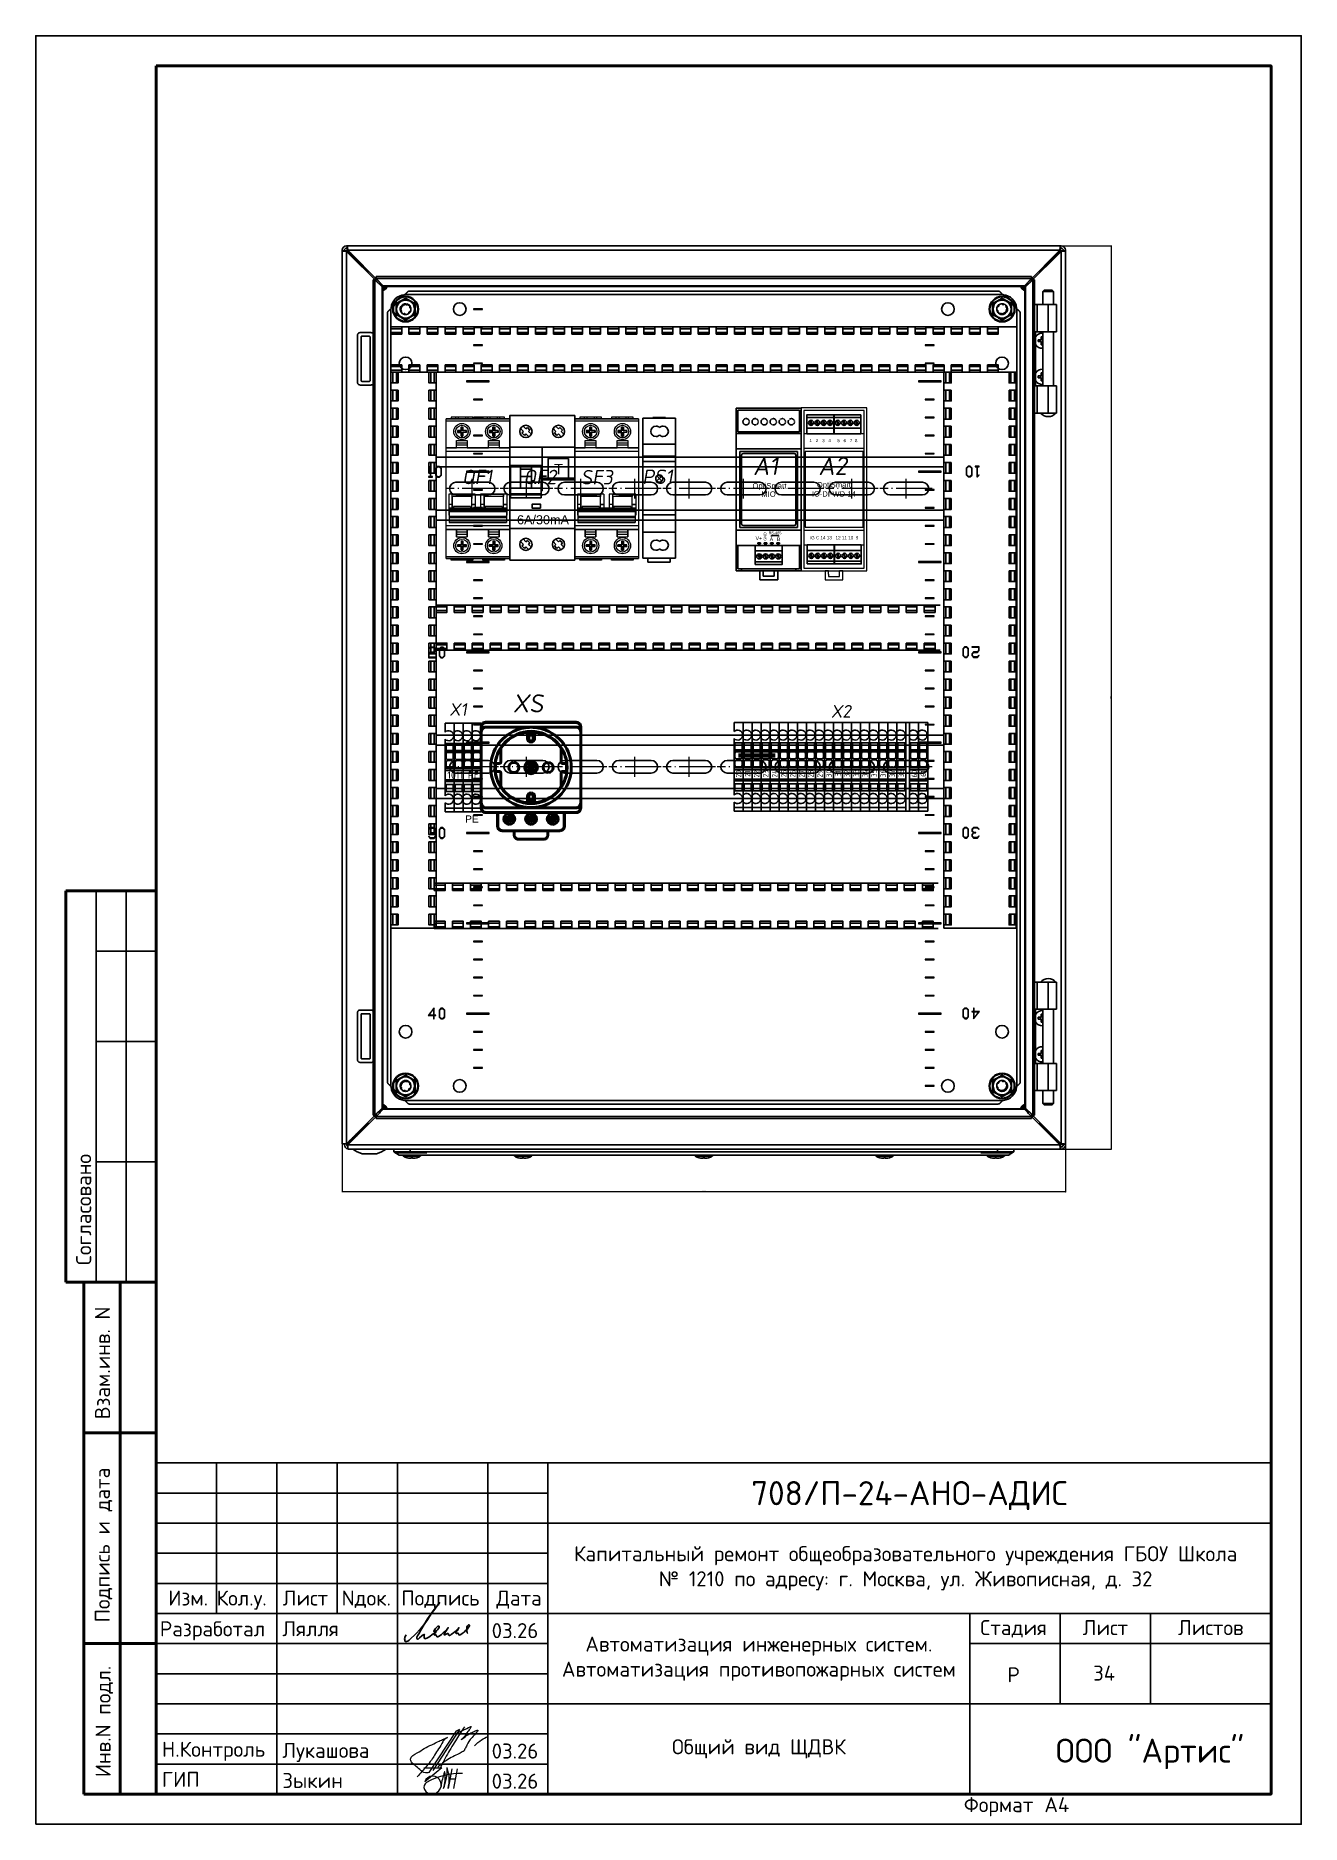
# Model space of a CAD drawing. Header units: millimetres. Extents: x -1073752 to 1436911, y -1379358 to 94781.
# Drawn here: x 1190267 to 1211267, y 23962 to 53662 of the extents above; entities that cross this region are included whole.
import ezdxf
from ezdxf.enums import TextEntityAlignment as Align

# ---------------------------------------------------------------- set-up
doc = ezdxf.new("R2010")
doc.units = ezdxf.units.MM
doc.linetypes.add('CENTER', pattern=[24.5, 20, -2, 0.5, -2])
doc.linetypes.add('DASHED2', pattern=[0.375, 0.25, -0.125])
for name, color, linetype, lineweight in [('dist', 3, 'Continuous', 9), ('text', 5, 'Continuous', 20), ('WB', 7, 'Continuous', 9), ('АР_текст', 250, 'Continuous', 40), ('Основная сплош', 7, 'Continuous', 30), ('Размеры', 250, 'Continuous', 9), ('Текст', 7, 'Continuous', 30)]:
    doc.layers.add(name, color=color, linetype=linetype, lineweight=lineweight)
for name, color, linetype in [('layer 1', 7, 'Continuous'), ('Короба_din-рейки', 250, 'Continuous'), ('Основная', 7, 'Continuous'), ('Системный слой VIEW1', 7, 'Continuous'), ('СОТ', 7, 'Continuous'), ('Штампы', 7, 'Continuous')]:
    doc.layers.add(name, color=color, linetype=linetype)
for name, color, linetype, lineweight, true_color in [('Винты', 7, 'Continuous', 25, 0x000000), ('Клеммники', 7, 'Continuous', 25, 0x008000), ('ОФ_подписи', 5, 'Continuous', 13, 0x0000ff), ('Подписи', 5, 'Continuous', 18, 0x0000ff)]:
    doc.layers.add(name, color=color, linetype=linetype, lineweight=lineweight, true_color=true_color)
doc.styles.add('20', font='isocpeur.ttf', dxfattribs={"oblique": 10, "height": 20})
doc.styles.add('GENSYS 2', font='isocpeur.ttf', dxfattribs={"height": 15})
doc.styles.add('ICOCPEUR', font='isocpeur.ttf', dxfattribs={"height": 250})
doc.styles.add('My_style1_ISOCPEUR', font='isocpeur.ttf', dxfattribs={"height": 6})
doc.styles.add('PDF ISOCPEUR', font='isocpeur.ttf')
doc.styles.add('RubezhCAD', font='isocpeur.ttf')
doc.styles.get("Standard").update_dxf_attribs({"font": 'arial.ttf'})
doc.styles.add('textstyle0', font='arial.ttf')
doc.styles.add('textstyle1', font='arial.ttf')
doc.styles.add('textstyle23', font='arial.ttf')
doc.styles.add('textstyle24', font='arial.ttf')
doc.styles.add('textstyle25', font='arial.ttf')
doc.styles.add('textstyle26', font='arial.ttf')
doc.styles.add('TIMES', font='times.ttf')
doc.styles.add('V-E1-E2_WMP-m10$0$Standard', font='arial.ttf')
doc.styles.add('XREF1$0$Standard', font='isocpeur.ttf')
doc.styles.add('ГОСТ 2.304', font='')
doc.styles.add('Подписи к клеммникам', font='arial.ttf', dxfattribs={"height": 1.8})
doc.styles.get('ГОСТ 2.304').set_extended_font_data('GOST 2.304 type A')
doc.dimstyles.new('GENSYS', dxfattribs={"dimtxt": 15, "dimasz": 4, "dimexe": 5, "dimexo": 0, "dimgap": 2, "dimtad": 1, "dimdec": 0, "dimtxsty": 'GENSYS 2', "dimblk": 'OBLIQUE', "dimcen": 2.5, "dimdle": 5, "dimclrd": 256, "dimclre": 256, "dimclrt": 256, "dimadec": 0, "dimazin": 0, "dimtfac": 1, "dimtdec": 0, "dimtmove": 0, "dimatfit": 3, "dimfxl": 1, "dimlwd": 9, "dimlwe": 9, "dimarcsym": 0})

msp = doc.modelspace()

# ---------------------------------------------------------------- texts
msp.add_text('6А/30mA', height=150).set_placement((1198252.7, 45549.1))
at = {"ltscale": 100}
msp.add_text('PE', height=120, dxfattribs=at).set_placement((1197392.2, 40594.9))
at = {"insert": (1197096, 41443.9), "char_height": 120, "attachment_point": 1, "style": 'My_style1_ISOCPEUR'}
msp.add_mtext_dynamic_manual_height_columns('1011 РЕ', width=548.008, gutter_width=900, heights=[236.7], dxfattribs=at)
at = {"layer": 'text', "style": '20', "oblique": 10}
for s, height, p in [('A1', 300, (1202169.3, 46367.6)), ('A2', 300, (1203253.8, 46367.6)), ('QF1', 240, (1197341, 46214.9)), ('QF2', 240, (1198361.5, 46214.9)), ('SF3', 240, (1199312, 46211)), ('PS1', 240, (1200332.2, 46219)), ('XS', 300, (1198181.7, 42425))]:
    msp.add_text(s, height=height, rotation=360, dxfattribs=at).set_placement(p)
at = {"layer": 'text', "color": 0, "style": '20', "oblique": 10}
for s, p in [('X1', (1197127.4, 42368.4)), ('X2', (1203462.6, 42338.4))]:
    msp.add_text(s, height=210, rotation=360, dxfattribs=at).set_placement(p)
at = {"layer": 'WB', "char_height": 90, "attachment_point": 1, "rotation": 90, "style": 'ГОСТ 2.304'}
for s, heights, insert in [('\\pi47.8178;20\\P\\pi57.4928;21\\P\\pi47.5928;22\\P\\pi51.06423;23\\P\\pi47.8178;24\\P\\pi51.06423;25\\P\\pi47.84995;26\\P\\pi47.78566;27\\P\\pi47.84995;28\\P29\\P\\pi50.99995;30\\P\\pi60.67495;31\\P\\pi50.77495;32\\P\\pi54.24638;33\\P\\pi50.99995;34\\P\\pi54.24638;35\\P\\pi51.03209;36\\P\\pi50.9678;37\\P\\pi51.03209;38', [2940.8], (1201883.8, 41297.1)), ('\\pi47.78566;60\\P\\pi57.46066;61', [367.3], (1204801.4, 41297.4))]:
    msp.add_mtext_dynamic_manual_height_columns(s, width=198.493, gutter_width=3513.9, heights=heights, dxfattribs=dict(at, insert=insert))
at = {"layer": 'СОТ', "char_height": 250, "width": 7000, "attachment_point": 5, "style": 'ICOCPEUR'}
for s, insert in [('{\\C0;34}', (1207996.5, 26471.6)), ('Общий вид ЩДВК', (1202266.5, 25213.5))]:
    msp.add_mtext(s, dxfattribs=dict(at, insert=insert))

# ---------------------------------------------------------------- blocks, each defined once
blk = doc.blocks.new('*U21')
at = {"lineweight": 50}
for p, q in [((5, 155), (20, 155)), ((5, 155), (5, 90)), ((5, 90), (20, 90)), ((8, 5), (8, 90)), ((14, 5), (14, 90)), ((8, 65), (20, 65)), ((8, 30), (20, 30)), ((8, 5), (20, 5))]:
    blk.add_line(p, q, dxfattribs=at)
for p, q in [((10, 155), (10, 90)), ((15, 155), (15, 90)), ((10, 145), (20, 145)), ((10, 130), (20, 130)), ((10, 110), (20, 110)), ((5, 90), (8, 90))]:
    blk.add_line(p, q)
blk.add_lwpolyline([(0, 0), (210, 0), (210, 297), (0, 297)], close=True)
blk.add_lwpolyline([(20, 292), (205, 292), (205, 5), (20, 5)], close=True, dxfattribs=at)
at = {"style": 'XREF1$0$Standard'}
for s, p in [('Согласовано', (7.95, 102.07)), ('Взам.инв. N', (11.07, 76.61)), ('Подпись и дата', (11.04, 46.36)), ('Инв.N подл.', (11.17, 17.07))]:
    blk.add_text(s, height=2.5, rotation=90, dxfattribs=at).set_placement(p, align=Align.MIDDLE_CENTER)
blk.add_text('Формат', height=2.5, dxfattribs=at).set_placement((154.02, 2))
blk.add_text('А4', height=2.5, dxfattribs=at).set_placement((171.51, 2), align=Align.RIGHT)
for tag, p in [('СОГЛАСОВАНО_ДАТА2', (14.37, 145.56)), ('СОГЛАСОВАНО_ДАТА3', (19.37, 145.56)), ('СОГЛАСОВАНО_ФАМИЛИЯ2', (14.37, 110.56)), ('СОГЛАСОВАНО_ФАМИЛИЯ3', (19.37, 110.56)), ('СОГЛАСОВАНО_ДОЛЖНОСТЬ2', (14.37, 90.56)), ('СОГЛАСОВАНО_ДОЛЖНОСТЬ3', (19.37, 90.56))]:
    blk.add_attdef(tag, p, '', height=2.5, rotation=90, dxfattribs=at)
for tag, p in [('ВЗАМ_ИНВ_НОМЕР', (19.37, 77.5)), ('ИНВ_N_ПОДЛ', (19.37, 17.5))]:
    blk.add_attdef(tag, text='', height=2.5, rotation=90, dxfattribs=at).set_placement(p, align=Align.CENTER)
blk.add_attdef('ИНВ_ДАТА', text='', height=2.5, rotation=90, dxfattribs=at).set_placement((19.37, 63.83), align=Align.RIGHT)
blk = doc.blocks.new('П_Зыкин')
at = {"layer": 'ОФ_подписи', "color": 152, "ltscale": 100, "true_color": 0x0061c2, "transparency": 33554687}
for p, q in [((142, 249), (62, -174)), ((102, 37), (218, 37)), ((258, 249), (178, -174))]:
    blk.add_line(p, q, dxfattribs=at)
blk.add_lwpolyline([(-462, 273), (-74, 273), (-446, -30)], dxfattribs=at)
for centre, radius, start, end in [((-271, -94), 186, 314.2393, 159.9348), ((345, -1372), 1523, 88.8758, 117.8788), ((1109, -252), 1204, 158.7593, 174.231), ((-1024, 224), 1068, 337.8144, 2.8859), ((-849, 72), 852, 342.8308, 7.4815), ((-9, 182), 4.48, 8.9691, 155.6551), ((-643, 22), 732, 344.4555, 20.462), ((-318, -169), 151, 108.7568, 173.4251), ((-287, -115), 185, 191.5358, 322.3512)]:
    blk.add_arc(centre, radius, start, end, dxfattribs=at)
blk = doc.blocks.new('П_Лукашова')
at = {"layer": 'ОФ_подписи', "color": 152, "true_color": 0x0061c2}
for p, q in [((221, 339), (-221, -339)), ((286, 371), (-156, -307)), ((283, 370), (218, 338))]:
    blk.add_line(p, q, dxfattribs=at)
for points in [[(366, 415), (236, 213), (85, -37), (-50, -300)], [(221, 301), (344, 360), (434, 401), (475, 416), (464, 395), (420, 336), (342, 232), (310, 203), (337, 221), (420, 283), (490, 322), (558, 352), (576, 358), (491, 240), (403, 113), (374, 49), (360, 20)], [(-221, -339), (-276, -344), (-368, -289), (-446, -221), (-505, -166), (-522, -116), (-412, -16), (-295, 56), (-173, 120), (-49, 179), (33, 216), (87, 237), (52, 221), (11, 167), (-59, 51), (-126, -52), (-177, -132), (-256, -231), (-409, -409)], [(360, 20), (294, -18), (203, -65), (91, -124), (-73, -248)], [(530, 102), (646, 199), (748, 254)]]:
    blk.add_spline(points, degree=3, dxfattribs=at)
blk = doc.blocks.new('A$C11203D1A')
at = {"layer": 'Подписи', "lineweight": 25}
blk.add_lwpolyline([(0.24, 1.11), (0.09, 0.86), (0, 0.47), (0.01, 0.27), (0.06, 0.09), (0.17, 0.01), (0.33, 0), (0.53, 0.07), (0.73, 0.22), (0.94, 0.41), (1.81, 1.26), (2.64, 2.1), (3.19, 2.76), (3.8, 3.63), (4.42, 4.6), (5, 5.4), (5.39, 5.96), (5.72, 6.46), (5.82, 6.46), (5.73, 6.31), (4.71, 5.11), (3.82, 3.76), (2.71, 1.9), (2.36, 1.31), (2.15, 0.93), (2.05, 0.72), (2.04, 0.6), (2.04, 0.49), (2.07, 0.44), (2.13, 0.41), (2.22, 0.43), (2.34, 0.53), (2.48, 0.65), (2.83, 0.93), (3.1, 1.12), (3.23, 1.19), (3.28, 1.19), (3.29, 1.16), (3.26, 1.06), (3.23, 0.9), (3.22, 0.77), (3.24, 0.65), (3.26, 0.58), (3.34, 0.52), (3.42, 0.48), (3.54, 0.51), (3.66, 0.56), (3.92, 0.66), (4.17, 0.85), (4.57, 1.16), (4.82, 1.36), (5, 1.53), (5.18, 1.68), (5.48, 1.96), (5.64, 2.15), (5.74, 2.33), (5.75, 2.44), (5.75, 2.53), (5.69, 2.57), (5.6, 2.58), (5.49, 2.54), (5.33, 2.4), (5.12, 2.18), (4.99, 1.99), (4.9, 1.86), (4.85, 1.74), (4.87, 1.66), (4.92, 1.62), (5.03, 1.65), (5.11, 1.72), (5.21, 1.79), (5.24, 1.81), (5.28, 1.82), (5.31, 1.82), (5.32, 1.79), (5.26, 1.69), (5.19, 1.61), (5.11, 1.47), (5.03, 1.34), (4.98, 1.25), (4.97, 1.17), (4.97, 1.09), (5.01, 1.05), (5.05, 1.06), (5.1, 1.11), (5.14, 1.13), (5.2, 1.13), (5.23, 1.07), (5.27, 0.94), (5.32, 0.85), (5.35, 0.8), (5.43, 0.77), (5.52, 0.78), (5.61, 0.84), (5.88, 1), (6.13, 1.19), (6.42, 1.46), (6.68, 1.7), (6.94, 1.94), (7.06, 2.08), (7.22, 2.28), (7.23, 2.3), (7.23, 2.31), (7.2, 2.31), (7.18, 2.28), (7.15, 2.24), (6.76, 1.63), (6.67, 1.45), (6.59, 1.3), (6.56, 1.22), (6.56, 1.16), (6.57, 1.11), (6.6, 1.08), (6.65, 1.1), (6.7, 1.13), (6.79, 1.19), (6.88, 1.26), (6.99, 1.31), (7.07, 1.35), (7.18, 1.36), (7.23, 1.33), (7.27, 1.28), (7.28, 1.18), (7.28, 1.12), (7.3, 1.08), (7.34, 1.04), (7.38, 1.02), (7.45, 1.01), (7.52, 1.04), (7.6, 1.09), (7.73, 1.19), (7.93, 1.34), (8.13, 1.48), (8.36, 1.7), (8.65, 1.95), (8.78, 2.07), (8.9, 2.16), (8.98, 2.23), (9.03, 2.27), (9.04, 2.29), (9.02, 2.3), (8.99, 2.29), (8.97, 2.25), (8.92, 2.16), (8.7, 1.81), (8.57, 1.61), (8.52, 1.53), (8.51, 1.43), (8.53, 1.37), (8.56, 1.33), (8.6, 1.33), (8.66, 1.35), (8.72, 1.39), (8.76, 1.41), (8.86, 1.4), (8.93, 1.37), (8.94, 1.31), (8.96, 1.22), (8.98, 1.14), (9.02, 1.1), (9.08, 1.07), (9.17, 1.1), (9.24, 1.14), (9.33, 1.2), (9.56, 1.37), (9.86, 1.59), (10.18, 1.87), (10.41, 2.09), (10.57, 2.29), (10.72, 2.51), (10.76, 2.62), (10.77, 2.7), (10.75, 2.75), (10.68, 2.79), (10.58, 2.76), (10.5, 2.69), (10.38, 2.54), (10.32, 2.41), (10.31, 2.25), (10.32, 2.09), (10.33, 1.85), (10.35, 1.7), (10.37, 1.58), (10.4, 1.47), (10.47, 1.37)], dxfattribs=at)
blk = doc.blocks.new('Штамп')
at = {"layer": 'Основная'}
for p, q in [((-18500, 5000), (-12000, 5000)), ((-12000, 4500), (-18500, 4500)), ((-18500, 4000), (-12000, 4000)), ((-12000, 2500), (-18500, 2500)), ((-18500, 2000), (-12000, 2000)), ((-12000, 1500), (-18500, 1500)), ((-12000, 1000), (-18500, 1000)), ((-18500, 500), (-12000, 500))]:
    blk.add_line(p, q, dxfattribs=at)
at = {"layer": 'Основная сплош'}
for p, q in [((-18500, 5500), (0, 5500)), ((-18500, 5500), (-18500, 0)), ((-17500, 5500), (-17500, 3000)), ((-16500, 0), (-16500, 5500)), ((-15500, 5500), (-15500, 3000)), ((-14500, 0), (-14500, 5500)), ((-13000, 5500), (-13000, 0)), ((-12000, 0), (-12000, 5500)), ((-12000, 4500), (0, 4500)), ((-18500, 3500), (-12000, 3500)), ((0, 3000), (-18500, 3000)), ((-5000, 3000), (-5000, 0)), ((-3500, 3000), (-3500, 1500)), ((-2000, 3000), (-2000, 1500)), ((-5000, 2500), (0, 2500)), ((-12000, 1500), (0, 1500))]:
    blk.add_line(p, q, dxfattribs=at)
at = {"transparency": 33554687, "xscale": 100, "yscale": 100, "zscale": 100}
blk.add_blockref('A$C11203D1A', (-14379, 2533), dxfattribs=at)
at = {"layer": 'ОФ_подписи', "color": 5}
for name, p, xscale, yscale, zscale in [('П_Лукашова', (-13755, 700), 1.010226427429054, 1.010226427429054, 1.010226427429054), ('П_Зыкин', (-13706, 228), 0.7621923841183493, 0.7621923841183493, 0.7621923841183493)]:
    blk.add_blockref(name, p, dxfattribs=dict(at, xscale=xscale, yscale=yscale, zscale=zscale))
at = {"transparency": 33554687, "insert": (-8500, 2250), "char_height": 250, "width": 7000, "attachment_point": 5, "style": 'PDF ISOCPEUR'}
blk.add_mtext('Автоматизация инженерных систем. Автоматизация противопожарных систем', dxfattribs=at)
at = {"layer": 'АР_текст', "color": 7, "transparency": 33554687, "insert": (-2009, 668), "char_height": 400, "width": 7750, "attachment_point": 5, "style": 'RubezhCAD'}
blk.add_mtext('{\\C0;ООО "Артис"}', dxfattribs=at)
at = {"layer": 'Текст', "color": 0, "style": 'RubezhCAD'}
blk.add_text('708/П-24-АНО-АДИС', height=400, dxfattribs=at).set_placement((-6000, 4798), align=Align.CENTER)
at = {"layer": 'Текст', "linetype": 'Continuous', "style": 'RubezhCAD'}
for s, p in [('Изм.', (-18302, 3131)), ('Кол.у.', (-17500, 3131)), ('Лист', (-16402, 3131)), ('Nдок.', (-15424, 3131)), ('Подпись', (-14434, 3131)), ('Дата', (-12857, 3131))]:
    blk.add_text(s, height=250, dxfattribs=at).set_placement(p)
at = {"layer": 'Текст', "style": 'ICOCPEUR'}
for s, p in [('Разработал', (-18441, 2620)), ('Лялля', (-16408, 2622)), ('03.26', (-12934, 2590)), ('Н.Контроль', (-18407, 620)), ('Лукашова', (-16408, 602)), ('03.26', (-12934, 590)), ('ГИП', (-18407, 120)), ('Зыкин', (-16408, 102)), ('03.26', (-12934, 90))]:
    blk.add_text(s, height=250, dxfattribs=at).set_placement(p)
at = {"layer": 'Текст', "color": 7, "linetype": 'Continuous', "style": 'RubezhCAD'}
for s, p in [('Стадия', (-4273, 2640)), ('Лист', (-2750, 2640)), ('Листов', (-1000, 2640))]:
    blk.add_text(s, height=250, dxfattribs=at).set_placement(p, align=Align.CENTER)
at = {"layer": 'Текст', "color": 7, "style": 'RubezhCAD'}
blk.add_text('Р', height=250, dxfattribs=at).set_placement((-4273, 1857), align=Align.CENTER)
at = {"layer": 'Текст', "ltscale": 100, "insert": (-6063, 3750), "char_height": 250, "attachment_point": 5, "style": 'RubezhCAD'}
blk.add_mtext_dynamic_manual_height_columns('\\pi-3.125;Капитальный ремонт общеобразовательного учреждения ГБОУ Школа{\\H1.25x; }\\P№ 1210 по адресу: г. Москва, ул. Живописная, д. 32{\\H1.21604x; }\\P', width=11832.53, gutter_width=1250, heights=[1893], dxfattribs=at)
at = {"layer": 'Текст', "ltscale": 100, "style": 'RubezhCAD'}
blk.add_attdef('ЛИСТОВ', text='', height=250, dxfattribs=at).set_placement((-1000, 1857), align=Align.CENTER)
at = {"layer": 'Текст', "ltscale": 100, "style": 'TIMES'}
blk.add_attdef('НАЗВАНИЕ', text='', height=250, dxfattribs=at).set_placement((-8500, 750), align=Align.MIDDLE_CENTER)
blk = doc.blocks.new('15EDGKC-3.5-04P')
at = {"layer": 'Винты'}
for p, q in [((2.16, 5.87), (1.64, 5.74)), ((1.64, 5.74), (2.34, 3.13)), ((2.86, 3.26), (2.16, 5.87)), ((2.34, 3.13), (2.86, 3.26)), ((5.66, 5.87), (5.14, 5.74)), ((5.14, 5.74), (5.84, 3.13)), ((6.36, 3.26), (5.66, 5.87)), ((5.84, 3.13), (6.36, 3.26)), ((9.16, 5.87), (8.64, 5.74)), ((8.64, 5.74), (9.34, 3.13)), ((9.86, 3.26), (9.16, 5.87)), ((9.34, 3.13), (9.86, 3.26)), ((12.66, 5.87), (12.14, 5.74)), ((12.14, 5.74), (12.84, 3.13)), ((13.36, 3.26), (12.66, 5.87)), ((12.84, 3.13), (13.36, 3.26))]:
    blk.add_line(p, q, dxfattribs=at)
for centre, start, end in [((2.25, 4.5), 0, 180), ((2.25, 4.5), 180, 0), ((5.75, 4.5), 0, 180), ((5.75, 4.5), 180, 0), ((9.25, 4.5), 0, 180), ((9.25, 4.5), 180, 0), ((12.75, 4.5), 0, 180), ((12.75, 4.5), 180, 0)]:
    blk.add_arc(centre, 1.4, start, end, dxfattribs=at)
at = {"layer": 'Клеммники'}
blk.add_line((0, 10.5), (0, 10.5), dxfattribs=at)
at = {"layer": 'Клеммники', "color": 96, "true_color": 0x008000}
for points in [[(0, 0), (15, 0), (15, 10.5), (0, 10.5)], [(0, 7.5), (15, 7.5), (15, 10.5), (0, 10.5)], [(0, 0), (15, 0), (15, 1.5), (0, 1.5)]]:
    blk.add_lwpolyline(points, close=True, dxfattribs=at)
blk = doc.blocks.new('OptiSmart MIO')
for points in [[(2, 42.5), (2, 47.5), (3, 47.5), (3, 42.5)], [(33.05, 42.54), (33.05, 47.54), (34.05, 47.54), (34.05, 42.54)]]:
    blk.add_hatch(color=256).paths.add_polyline_path(points)
at = {"true_color": 0xff0000}
blk.add_hatch(color=1, dxfattribs=at).paths.add_polyline_path([(13.5, 15.5), (13.5, 15), (12, 15), (12, 15.5)])
at = {"true_color": 0x000000}
blk.add_hatch(color=18, dxfattribs=at).paths.add_polyline_path([(17, 15.5), (17, 15), (15.5, 15), (15.5, 15.5)])
at = {"true_color": 0xffff00}
blk.add_hatch(color=2, dxfattribs=at).paths.add_polyline_path([(20.5, 15.5), (20.5, 15), (19, 15), (19, 15.5)])
for p, q in [((36, 90), (0, 90)), ((0, 90), (0, 0)), ((36, 0), (36, 90)), ((1, 89), (35, 89)), ((1, 77), (1, 89)), ((35, 89), (35, 77)), ((0, 76), (36, 76)), ((35, 77), (1, 77)), ((0, 67.5), (36, 67.5)), ((2, 66), (34, 66)), ((2, 24), (2, 66)), ((3, 26), (3, 64)), ((4, 65), (32, 65)), ((33, 64), (33, 26)), ((34, 66), (34, 24)), ((2, 47.5), (3, 47.5)), ((2, 42.5), (2, 47.5)), ((3, 42.5), (2, 42.5)), ((3, 47.5), (3, 42.5)), ((33, 47.5), (34, 47.5)), ((33, 47.5), (34, 47.5)), ((33, 42.5), (33, 47.5)), ((33, 42.5), (34, 42.5)), ((34, 42.5), (33, 42.5)), ((34, 47.5), (34, 42.5)), ((0, 22.5), (36, 22.5)), ((34, 24), (2, 24)), ((32, 25), (4, 25)), ((0, 14), (36, 14)), ((1, 1), (1, 14)), ((19.5, 19), (19.5, 19.5)), ((19.5, 19.5), (23.5, 19.5)), ((23.5, 19.5), (23.5, 19)), ((35, 1), (35, 14)), ((0, 0), (36, 0)), ((1, 1), (35, 1)), ((3, 0), (3, 1)), ((13, -5), (13, 0)), ((15, 0), (15, -3)), ((21, -3), (21, 0)), ((23, -5), (23, 0)), ((33, 0), (33, 1)), ((13, -5), (23, -5)), ((15, -3), (21, -3))]:
    blk.add_line(p, q)
at = {"color": 1, "true_color": 0xff0000}
for p, q in [((12, 15.5), (13.5, 15.5)), ((12, 15), (12, 15.5)), ((13.5, 15), (12, 15)), ((13.5, 15.5), (13.5, 15))]:
    blk.add_line(p, q, dxfattribs=at)
at = {"color": 18, "true_color": 0x000000}
for p, q in [((15.5, 15.5), (17, 15.5)), ((15.5, 15), (15.5, 15.5)), ((17, 15), (15.5, 15)), ((17, 15.5), (17, 15)), ((22.5, 15.5), (24, 15.5)), ((22.5, 15), (22.5, 15.5)), ((24, 15), (22.5, 15)), ((24, 15.5), (24, 15))]:
    blk.add_line(p, q, dxfattribs=at)
at = {"color": 2, "true_color": 0xffff00}
for p, q in [((19, 15.5), (20.5, 15.5)), ((19, 15), (19, 15.5)), ((20.5, 15), (19, 15)), ((20.5, 15.5), (20.5, 15))]:
    blk.add_line(p, q, dxfattribs=at)
at = {"linetype": 'DASHED2', "ltscale": 0.7}
for centre in [(5.5, 82.5), (10.5, 82.5), (15.5, 82.5), (20.5, 82.5), (25.5, 82.5), (30.5, 82.5)]:
    blk.add_circle(centre, 1.75, dxfattribs=at)
for centre, start, end in [((4, 64), 90, 180), ((32, 64), 0, 90), ((4, 26), 180, 270), ((32, 26), 270, 0)]:
    blk.add_arc(centre, 1, start, end)
blk.add_blockref('15EDGKC-3.5-04P', (10.5, 3.5))
at = {"style": 'textstyle23'}
for s, p in [('OptiSmart', (9.03, 44.65)), ('MIO', (13.94, 40.04))]:
    blk.add_text(s, height=3, dxfattribs=at).set_placement(p, align=Align.BOTTOM_LEFT)
at = {"insert": (16, 19), "char_height": 1, "attachment_point": 5, "rotation": 90, "style": 'textstyle1'}
blk.add_mtext('\\H1.5;GND', dxfattribs=at)
for s, insert, char_height, attachment_point, style in [('\\H1.5;RS-485', (21.5, 21), 1, 5, 'textstyle0'), ('\\H2;V+', (12.5, 18), 1, 5, 'textstyle24'), ('A', (19.5, 18.5), 2, 2, 'textstyle25'), ('B', (23.5, 18.5), 2, 2, 'textstyle26')]:
    blk.add_mtext(s, dxfattribs=dict(insert=insert, char_height=char_height, attachment_point=attachment_point, style=style))
blk = doc.blocks.new('WBIO-DI-WD-14')
at = {"layer": 'WB'}
for p, q in [((36.3, 90.2), (0, 90.2)), ((0, 90.2), (0, 0)), ((36.3, 0), (36.3, 90.2)), ((34.8, 88.7), (1.5, 88.7)), ((1.5, 88.7), (1.5, 1.5)), ((34.8, 1.5), (34.8, 88.7)), ((0, 75.91), (0, 75.91)), ((0, 75.91), (0, 14.29)), ((34.8, 75.91), (1.5, 75.91)), ((36.3, 14.29), (36.3, 75.91)), ((0, 67.67), (0, 67.67)), ((34.8, 67.67), (1.5, 67.67)), ((34.2, 66.1), (2.1, 66.1)), ((2.1, 66.1), (2.1, 24.1)), ((34.2, 24.1), (34.2, 66.1)), ((1.5, 22.53), (34.8, 22.53)), ((2.1, 24.1), (34.2, 24.1)), ((1.5, 14.29), (34.8, 14.29)), ((0, 0), (36.3, 0)), ((1.5, 1.5), (34.8, 1.5)), ((15.1, -1.8), (15.1, 0)), ((21.2, -1.8), (21.2, 0))]:
    blk.add_line(p, q, dxfattribs=at)
for points in [[(15.1, 0), (13.3, 0), (13.3, -5), (23, -5), (23, 0), (21.2, 0)], [(15.1, -1.8), (15.1, -3.2), (21.2, -3.2), (21.2, -1.8)]]:
    blk.add_lwpolyline(points, dxfattribs=at)
at = {"layer": 'WB', "rotation": 180}
for p in [(18.15, 86.41), (32.95, 86.41)]:
    blk.add_blockref('15EDGKC-3.5-04P', p, dxfattribs=at)
at = {"layer": 'WB'}
for p in [(3.35, 3.79), (18.15, 3.79)]:
    blk.add_blockref('15EDGKC-3.5-04P', p, dxfattribs=at)
at = {"layer": 'WB', "style": 'Подписи к клеммникам'}
for s, p in [('             1   2   3   4     5   6   7  8', (-4.56, 71.21)), ('       iG C 14 13   12 11 10  9', (0, 17.44))]:
    blk.add_text(s, height=1.8, dxfattribs=at).set_placement(p)
at = {"layer": 'WB'}
blk.add_attdef('Name_001', (16.17, 43.6), '', height=3, dxfattribs=at)
blk = doc.blocks.new('Automat_2P')
for p, q in [((14.8, 39.6), (2.8, 39.6)), ((2.8, 39.6), (2.8, 39.6)), ((2.8, 39.6), (2.8, 38.6)), ((5.4, 38.6), (5.4, 39.6)), ((5.4, 38.6), (5.4, 39.6)), ((5.4, 39.6), (5.4, 39.6)), ((6.7, 39.6), (6.7, 39.6)), ((6.7, 39.6), (6.7, 38.6)), ((10.9, 38.6), (10.9, 39.6)), ((10.9, 39.6), (10.9, 39.6)), ((12.2, 38.6), (12.2, 39.6)), ((12.2, 38.6), (12.2, 39.6)), ((12.2, 39.6), (12.2, 39.6)), ((14.8, 39.6), (14.8, 39.6)), ((14.8, 38.6), (14.8, 39.6)), ((0, 20.65), (0, 38.6)), ((17.6, 38.6), (0, 38.6)), ((0, 38.6), (17.6, 38.6)), ((0, 37.6), (17.6, 37.6)), ((2.8, 38.6), (2.8, 38.6)), ((4.3, 31.6), (4.3, 31.6)), ((5.3, 38.7), (5.3, 38.7)), ((6.7, 38.6), (5.4, 38.6)), ((5.4, 38.6), (5.4, 38.6)), ((8.3, 32.1), (6.3, 32.1)), ((6.46, 31.94), (6.3, 32.1)), ((6.3, 32.1), (6.3, 31.1)), ((6.3, 31.1), (6.46, 31.26)), ((6.3, 31.1), (8.3, 31.1)), ((8.46, 31.94), (6.46, 31.94)), ((6.46, 31.26), (6.46, 31.94)), ((8.46, 31.26), (6.46, 31.26)), ((6.7, 38.7), (6.7, 38.7)), ((6.7, 38.6), (6.7, 38.6)), ((8.3, 32.1), (8.3, 34.1)), ((8.46, 33.94), (8.3, 34.1)), ((8.3, 34.1), (9.3, 34.1)), ((8.46, 31.94), (8.3, 32.1)), ((8.3, 31.1), (8.46, 31.26)), ((8.3, 29.1), (8.3, 31.1)), ((9.14, 33.94), (8.46, 33.94)), ((8.46, 33.94), (8.46, 31.94)), ((8.46, 31.26), (8.46, 29.26)), ((8.8, 35.1), (8.8, 35.1)), ((9.14, 33.94), (9.3, 34.1)), ((9.14, 31.94), (9.14, 33.94)), ((9.3, 32.1), (9.14, 31.94)), ((11.14, 31.94), (9.14, 31.94)), ((9.14, 29.26), (9.14, 31.26)), ((9.14, 31.26), (11.14, 31.26)), ((9.14, 31.26), (9.3, 31.1)), ((9.3, 34.1), (9.3, 32.1)), ((11.3, 32.1), (9.3, 32.1)), ((11.3, 31.1), (9.3, 31.1)), ((9.3, 31.1), (9.3, 29.1)), ((10.9, 38.6), (10.9, 38.6)), ((10.9, 38.6), (12.2, 38.6)), ((11.14, 31.94), (11.3, 32.1)), ((11.14, 31.26), (11.14, 31.94)), ((11.14, 31.26), (11.3, 31.1)), ((11.3, 32.1), (11.3, 31.1)), ((12.2, 38.6), (12.2, 38.6)), ((12.3, 38.7), (12.3, 38.7)), ((13.3, 31.6), (13.3, 31.6)), ((14.8, 38.6), (14.8, 38.6)), ((35.2, 38.6), (17.6, 38.6)), ((17.6, 38.6), (35.2, 38.6)), ((17.6, 37.6), (35.2, 37.6)), ((32.4, 39.6), (20.4, 39.6)), ((20.4, 39.6), (20.4, 39.6)), ((20.4, 39.6), (20.4, 38.6)), ((20.4, 38.6), (20.4, 38.6)), ((21.9, 31.6), (21.9, 31.6)), ((22.9, 38.7), (22.9, 38.7)), ((23, 38.6), (23, 39.6)), ((23, 38.6), (23, 39.6)), ((23, 39.6), (23, 39.6)), ((24.3, 38.6), (23, 38.6)), ((23, 38.6), (23, 38.6)), ((25.9, 32.1), (23.9, 32.1)), ((24.06, 31.94), (23.9, 32.1)), ((23.9, 32.1), (23.9, 31.1)), ((23.9, 31.1), (24.06, 31.26)), ((23.9, 31.1), (25.9, 31.1)), ((26.06, 31.94), (24.06, 31.94)), ((24.06, 31.26), (24.06, 31.94)), ((26.06, 31.26), (24.06, 31.26)), ((24.3, 39.6), (24.3, 39.6)), ((24.3, 39.6), (24.3, 38.6)), ((24.3, 38.7), (24.3, 38.7)), ((24.3, 38.6), (24.3, 38.6)), ((25.9, 32.1), (25.9, 34.1)), ((26.06, 33.94), (25.9, 34.1)), ((25.9, 34.1), (26.9, 34.1)), ((26.06, 31.94), (25.9, 32.1)), ((25.9, 31.1), (26.06, 31.26)), ((25.9, 29.1), (25.9, 31.1)), ((26.74, 33.94), (26.06, 33.94)), ((26.06, 33.94), (26.06, 31.94)), ((26.06, 31.26), (26.06, 29.26)), ((26.4, 35.1), (26.4, 35.1)), ((26.74, 33.94), (26.9, 34.1)), ((26.74, 31.94), (26.74, 33.94)), ((26.9, 32.1), (26.74, 31.94)), ((28.74, 31.94), (26.74, 31.94)), ((26.74, 29.26), (26.74, 31.26)), ((26.74, 31.26), (28.74, 31.26)), ((26.74, 31.26), (26.9, 31.1)), ((26.9, 34.1), (26.9, 32.1)), ((28.9, 32.1), (26.9, 32.1)), ((28.9, 31.1), (26.9, 31.1)), ((26.9, 31.1), (26.9, 29.1)), ((28.5, 38.6), (28.5, 39.6)), ((28.5, 39.6), (28.5, 39.6)), ((28.5, 38.6), (28.5, 38.6)), ((28.5, 38.6), (29.8, 38.6)), ((28.74, 31.94), (28.9, 32.1)), ((28.74, 31.26), (28.74, 31.94)), ((28.74, 31.26), (28.9, 31.1)), ((28.9, 32.1), (28.9, 31.1)), ((29.8, 38.6), (29.8, 39.6)), ((29.8, 38.6), (29.8, 39.6)), ((29.8, 39.6), (29.8, 39.6)), ((29.8, 38.6), (29.8, 38.6)), ((29.9, 38.7), (29.9, 38.7)), ((30.9, 31.6), (30.9, 31.6)), ((32.4, 39.6), (32.4, 39.6)), ((32.4, 38.6), (32.4, 39.6)), ((32.4, 38.6), (32.4, 38.6)), ((35.2, 38.6), (35.2, -38.6)), ((17.6, 22.65), (0, 22.65)), ((17.6, 22.65), (0, 22.65)), ((0, 22.65), (5.85, 22.65)), ((0, -20.65), (0, 20.65)), ((0, 20.65), (17.6, 20.65)), ((5.85, 22.65), (5.85, 26.65)), ((5.85, 26.65), (5.85, 26.65)), ((5.85, 22.65), (5.85, 26.65)), ((5.85, 26.65), (5.85, 26.65)), ((5.85, 22.65), (5.85, 26.65)), ((5.85, 26.65), (11.75, 26.65)), ((5.85, 25.25), (11.75, 25.25)), ((11.75, 24.05), (5.85, 24.05)), ((5.85, 22.65), (5.85, 22.65)), ((8.46, 29.26), (8.3, 29.1)), ((8.3, 29.1), (9.3, 29.1)), ((8.46, 29.26), (9.14, 29.26)), ((8.8, 28.1), (8.8, 28.1)), ((9.3, 29.1), (9.14, 29.26)), ((11.75, 26.65), (11.75, 26.65)), ((11.75, 26.65), (11.75, 26.65)), ((11.75, 26.65), (11.75, 22.65)), ((11.75, 26.65), (11.75, 22.65)), ((17.6, 22.65), (11.75, 22.65)), ((11.75, 22.65), (11.75, 22.65)), ((11.75, 22.65), (17.6, 22.65)), ((35.2, 22.65), (17.6, 22.65)), ((35.2, 22.65), (17.6, 22.65)), ((17.6, 22.65), (23.45, 22.65)), ((17.6, 20.65), (35.2, 20.65)), ((23.45, 22.65), (23.45, 26.65)), ((23.45, 26.65), (23.45, 26.65)), ((23.45, 22.65), (23.45, 26.65)), ((23.45, 26.65), (23.45, 26.65)), ((23.45, 22.65), (23.45, 26.65)), ((23.45, 26.65), (29.35, 26.65)), ((23.45, 25.25), (29.35, 25.25)), ((29.35, 24.05), (23.45, 24.05)), ((23.45, 22.65), (23.45, 22.65)), ((26.06, 29.26), (25.9, 29.1)), ((25.9, 29.1), (26.9, 29.1)), ((26.06, 29.26), (26.74, 29.26)), ((26.4, 28.1), (26.4, 28.1)), ((26.9, 29.1), (26.74, 29.26)), ((29.35, 26.65), (29.35, 26.65)), ((29.35, 26.65), (29.35, 26.65)), ((29.35, 26.65), (29.35, 22.65)), ((29.35, 26.65), (29.35, 22.65)), ((35.2, 22.65), (29.35, 22.65)), ((29.35, 22.65), (29.35, 22.65)), ((29.35, 22.65), (35.2, 22.65)), ((3.4, -3.05), (1.5, -3.05)), ((1.5, -3.05), (1.5, -14.65)), ((16.1, -3.05), (1.5, -3.05)), ((3.4, -8.85), (1.5, -8.85)), ((3.4, -4.44), (3.4, -3.05)), ((3.4, -4.44), (3.4, -3.05)), ((3.4, -3.05), (14.2, -3.05)), ((3.4, -10.89), (3.4, -3.05)), ((14.2, -4.44), (3.4, -4.44)), ((14.2, -4.44), (3.4, -4.44)), ((3.4, -4.44), (3.4, -10.89)), ((13.5, -9.82), (4.1, -9.82)), ((4.1, -9.82), (4.1, -10.89)), ((13.5, -9.82), (13.5, -10.89)), ((16.1, -3.05), (14.2, -3.05)), ((14.2, -3.05), (14.2, -4.44)), ((14.2, -3.05), (14.2, -4.44)), ((14.2, -10.89), (14.2, -3.05)), ((16.1, -8.85), (14.2, -8.85)), ((14.2, -8.85), (16.1, -8.85)), ((16.1, -8.85), (14.2, -8.85)), ((16.1, -3.05), (16.1, -10.89)), ((21, -3.05), (19.1, -3.05)), ((19.1, -3.05), (19.1, -10.89)), ((33.7, -3.05), (19.1, -3.05)), ((21, -8.85), (19.1, -8.85)), ((21, -10.89), (21, -3.05)), ((21, -4.44), (21, -3.05)), ((21, -4.44), (21, -3.05)), ((21, -3.05), (31.8, -3.05)), ((31.8, -4.44), (21, -4.44)), ((31.8, -4.44), (21, -4.44)), ((21, -4.44), (21, -10.89)), ((31.1, -9.82), (21.7, -9.82)), ((21.7, -9.82), (21.7, -10.89)), ((31.1, -9.82), (31.1, -10.89)), ((31.8, -10.89), (31.8, -3.05)), ((33.7, -3.05), (31.8, -3.05)), ((31.8, -3.05), (31.8, -4.44)), ((31.8, -3.05), (31.8, -4.44)), ((33.7, -8.85), (31.8, -8.85)), ((31.8, -8.85), (33.7, -8.85)), ((33.7, -8.85), (31.8, -8.85)), ((33.7, -3.05), (33.7, -14.65)), ((1.5, -14.65), (1.7, -14.65)), ((1.7, -14.65), (1.5, -14.65)), ((1.7, -10.89), (1.7, -18.82)), ((33.5, -10.89), (1.7, -10.89)), ((33.5, -11.65), (1.7, -11.65)), ((1.7, -11.65), (1.7, -12.71)), ((1.7, -12.16), (33.5, -12.16)), ((1.7, -12.71), (33.5, -12.71)), ((33.5, -12.71), (1.7, -12.71)), ((33.5, -15.45), (1.7, -15.45)), ((1.7, -15.45), (1.7, -18.59)), ((1.7, -15.98), (33.5, -15.98)), ((1.7, -17.25), (33.5, -17.25)), ((33.5, -17.76), (1.7, -17.76)), ((1.7, -18.59), (33.5, -18.59)), ((1.7, -18.82), (33.5, -18.82)), ((33.5, -10.89), (33.5, -18.82)), ((33.7, -14.65), (33.5, -14.65)), ((33.5, -14.65), (33.7, -14.65)), ((0, -38.6), (0, -20.65)), ((17.6, -20.65), (0, -20.65)), ((5.85, -22.65), (0, -22.65)), ((0, -22.65), (17.6, -22.65)), ((17.6, -22.65), (0, -22.65)), ((5.85, -22.65), (5.85, -26.65)), ((5.85, -26.65), (5.85, -22.65)), ((5.85, -22.65), (5.85, -22.65)), ((5.85, -22.65), (5.85, -26.65)), ((11.75, -24.05), (5.85, -24.05)), ((5.85, -25.25), (11.75, -25.25)), ((5.85, -26.65), (5.85, -26.65)), ((5.85, -26.65), (11.75, -26.65)), ((8.46, -29.26), (8.3, -29.1)), ((8.3, -29.1), (9.3, -29.1)), ((8.3, -29.1), (8.3, -31.1)), ((8.46, -29.26), (8.46, -31.26)), ((9.14, -29.26), (8.46, -29.26)), ((8.8, -28.1), (8.8, -28.1)), ((9.14, -29.26), (9.3, -29.1)), ((9.14, -31.26), (9.14, -29.26)), ((9.3, -29.1), (9.3, -31.1)), ((11.75, -22.65), (11.75, -26.65)), ((11.75, -26.65), (11.75, -22.65)), ((17.6, -22.65), (11.75, -22.65)), ((11.75, -22.65), (11.75, -22.65)), ((11.75, -22.65), (17.6, -22.65)), ((11.75, -26.65), (11.75, -26.65)), ((35.2, -20.65), (17.6, -20.65)), ((23.45, -22.65), (17.6, -22.65)), ((17.6, -22.65), (35.2, -22.65)), ((35.2, -22.65), (17.6, -22.65)), ((23.45, -22.65), (23.45, -26.65)), ((23.45, -26.65), (23.45, -22.65)), ((23.45, -22.65), (23.45, -22.65)), ((23.45, -22.65), (23.45, -26.65)), ((29.35, -24.05), (23.45, -24.05)), ((23.45, -25.25), (29.35, -25.25)), ((23.45, -26.65), (23.45, -26.65)), ((23.45, -26.65), (29.35, -26.65)), ((26.06, -29.26), (25.9, -29.1)), ((25.9, -29.1), (26.9, -29.1)), ((25.9, -29.1), (25.9, -31.1)), ((26.06, -29.26), (26.06, -31.26)), ((26.74, -29.26), (26.06, -29.26)), ((26.4, -28.1), (26.4, -28.1)), ((26.74, -29.26), (26.9, -29.1)), ((26.74, -31.26), (26.74, -29.26)), ((26.9, -29.1), (26.9, -31.1)), ((29.35, -22.65), (29.35, -26.65)), ((29.35, -26.65), (29.35, -22.65)), ((35.2, -22.65), (29.35, -22.65)), ((29.35, -22.65), (29.35, -22.65)), ((29.35, -22.65), (35.2, -22.65)), ((29.35, -26.65), (29.35, -26.65)), ((0, -37.6), (17.6, -37.6)), ((0, -38.6), (17.6, -38.6)), ((17.6, -38.6), (0, -38.6)), ((2.8, -39.6), (2.8, -38.6)), ((2.8, -38.6), (2.8, -38.6)), ((4.3, -31.6), (4.3, -31.6)), ((5.3, -38.7), (5.3, -38.7)), ((5.4, -39.6), (5.4, -38.6)), ((5.4, -38.6), (6.7, -38.6)), ((5.4, -39.6), (5.4, -38.6)), ((5.4, -38.6), (5.4, -38.6)), ((5.4, -38.6), (5.4, -39.6)), ((8.3, -31.1), (6.3, -31.1)), ((6.3, -32.1), (6.3, -31.1)), ((6.3, -31.1), (6.46, -31.26)), ((6.3, -32.1), (6.46, -31.94)), ((8.3, -32.1), (6.3, -32.1)), ((8.46, -31.26), (6.46, -31.26)), ((6.46, -31.26), (6.46, -31.94)), ((6.46, -31.94), (8.46, -31.94)), ((6.7, -38.6), (6.7, -38.6)), ((6.7, -38.6), (6.7, -39.6)), ((6.7, -38.7), (6.7, -38.7)), ((8.3, -31.1), (8.46, -31.26)), ((8.46, -31.94), (8.3, -32.1)), ((8.3, -34.1), (8.3, -32.1)), ((8.46, -33.94), (8.3, -34.1)), ((8.3, -34.1), (9.3, -34.1)), ((8.46, -31.94), (8.46, -33.94)), ((8.46, -33.94), (9.14, -33.94)), ((8.8, -35.1), (8.8, -35.1)), ((9.3, -31.1), (9.14, -31.26)), ((11.14, -31.26), (9.14, -31.26)), ((9.14, -33.94), (9.14, -31.94)), ((9.14, -31.94), (9.3, -32.1)), ((9.14, -31.94), (11.14, -31.94)), ((9.3, -34.1), (9.14, -33.94)), ((11.3, -31.1), (9.3, -31.1)), ((9.3, -32.1), (11.3, -32.1)), ((9.3, -32.1), (9.3, -34.1)), ((10.9, -39.6), (10.9, -38.6)), ((10.9, -38.6), (10.9, -38.6)), ((10.9, -38.6), (10.9, -38.6)), ((10.9, -38.6), (12.2, -38.6)), ((10.9, -38.7), (10.9, -38.7)), ((11.14, -31.26), (11.3, -31.1)), ((11.14, -31.94), (11.14, -31.26)), ((11.14, -31.94), (11.3, -32.1)), ((11.3, -32.1), (11.3, -31.1)), ((12.2, -38.6), (12.2, -39.6)), ((12.2, -39.6), (12.2, -38.6)), ((12.2, -38.6), (12.2, -38.6)), ((12.2, -38.6), (12.2, -39.6)), ((12.3, -38.7), (12.3, -38.7)), ((13.3, -31.6), (13.3, -31.6)), ((14.8, -38.6), (14.8, -38.6)), ((14.8, -38.6), (14.8, -39.6)), ((17.6, -37.6), (35.2, -37.6)), ((17.6, -38.6), (35.2, -38.6)), ((35.2, -38.6), (17.6, -38.6)), ((20.4, -39.6), (20.4, -38.6)), ((20.4, -38.6), (20.4, -38.6)), ((21.9, -31.6), (21.9, -31.6)), ((22.9, -38.7), (22.9, -38.7)), ((23, -39.6), (23, -38.6)), ((23, -38.6), (24.3, -38.6)), ((23, -39.6), (23, -38.6)), ((23, -38.6), (23, -38.6)), ((23, -38.6), (23, -39.6)), ((25.9, -31.1), (23.9, -31.1)), ((23.9, -32.1), (23.9, -31.1)), ((23.9, -31.1), (24.06, -31.26)), ((23.9, -32.1), (24.06, -31.94)), ((25.9, -32.1), (23.9, -32.1)), ((26.06, -31.26), (24.06, -31.26)), ((24.06, -31.26), (24.06, -31.94)), ((24.06, -31.94), (26.06, -31.94)), ((24.3, -38.6), (24.3, -38.6)), ((24.3, -38.6), (24.3, -39.6)), ((24.3, -38.7), (24.3, -38.7)), ((25.9, -31.1), (26.06, -31.26)), ((26.06, -31.94), (25.9, -32.1)), ((25.9, -34.1), (25.9, -32.1)), ((26.06, -33.94), (25.9, -34.1)), ((25.9, -34.1), (26.9, -34.1)), ((26.06, -31.94), (26.06, -33.94)), ((26.06, -33.94), (26.74, -33.94)), ((26.4, -35.1), (26.4, -35.1)), ((26.9, -31.1), (26.74, -31.26)), ((28.74, -31.26), (26.74, -31.26)), ((26.74, -33.94), (26.74, -31.94)), ((26.74, -31.94), (26.9, -32.1)), ((26.74, -31.94), (28.74, -31.94)), ((26.9, -34.1), (26.74, -33.94)), ((28.9, -31.1), (26.9, -31.1)), ((26.9, -32.1), (28.9, -32.1)), ((26.9, -32.1), (26.9, -34.1)), ((28.5, -39.6), (28.5, -38.6)), ((28.5, -38.6), (28.5, -38.6)), ((28.5, -38.6), (28.5, -38.6)), ((28.5, -38.6), (29.8, -38.6)), ((28.5, -38.7), (28.5, -38.7)), ((28.74, -31.26), (28.9, -31.1)), ((28.74, -31.94), (28.74, -31.26)), ((28.74, -31.94), (28.9, -32.1)), ((28.9, -32.1), (28.9, -31.1)), ((29.8, -38.6), (29.8, -39.6)), ((29.8, -39.6), (29.8, -38.6)), ((29.8, -38.6), (29.8, -38.6)), ((29.8, -38.6), (29.8, -39.6)), ((29.9, -38.7), (29.9, -38.7)), ((30.9, -31.6), (30.9, -31.6)), ((32.4, -38.6), (32.4, -38.6)), ((32.4, -38.6), (32.4, -39.6)), ((14.8, -39.6), (2.8, -39.6)), ((2.8, -39.6), (2.8, -39.6)), ((5.4, -39.6), (5.4, -39.6)), ((6.7, -39.6), (6.7, -39.6)), ((10.9, -39.6), (10.9, -39.6)), ((12.2, -39.6), (12.2, -39.6)), ((14.8, -39.6), (14.8, -39.6)), ((32.4, -39.6), (20.4, -39.6)), ((20.4, -39.6), (20.4, -39.6)), ((23, -39.6), (23, -39.6)), ((24.3, -39.6), (24.3, -39.6)), ((28.5, -39.6), (28.5, -39.6)), ((29.8, -39.6), (29.8, -39.6)), ((32.4, -39.6), (32.4, -39.6))]:
    blk.add_line(p, q)
for centre, radius in [((8.8, 31.6), 4.5), ((8.8, 31.6), 3.5), ((26.4, 31.6), 4.5), ((26.4, 31.6), 3.5), ((8.8, -31.6), 4.5), ((8.8, -31.6), 3.5), ((26.4, -31.6), 4.5), ((26.4, -31.6), 3.5)]:
    blk.add_circle(centre, radius)
blk = doc.blocks.new('*U2792')
at = {"color": 0, "linetype": 'ByBlock'}
for p, q in [((0.01, 25.01), (345.95, 25.01)), ((0.01, 24.01), (6.01, 24.01)), ((0.01, 22.01), (6.01, 22.01)), ((10.01, 21.01), (10.01, 25.01)), ((10.01, 24.01), (16.01, 24.01)), ((10.01, 24.01), (16.01, 24.01)), ((10.01, 22.01), (16.01, 22.01)), ((10.01, 22.01), (16.01, 22.01)), ((16.01, 21.01), (10.01, 21.01)), ((16.01, 25.01), (16.01, 21.01)), ((20.01, 24.01), (26.01, 24.01)), ((20.01, 22.01), (26.01, 22.01)), ((30.01, 24.01), (36.01, 24.01)), ((30.01, 22.01), (36.01, 22.01)), ((40.01, 24.01), (46.01, 24.01)), ((40.01, 22.01), (46.01, 22.01)), ((50.01, 24.01), (56.01, 24.01)), ((50.01, 22.01), (56.01, 22.01)), ((60.01, 24.01), (66.01, 24.01)), ((60.01, 22.01), (66.01, 22.01)), ((70.01, 24.01), (76.01, 24.01)), ((70.01, 22.01), (76.01, 22.01)), ((80.01, 24.01), (86.01, 24.01)), ((80.01, 22.01), (86.01, 22.01)), ((90.01, 24.01), (96.01, 24.01)), ((90.01, 22.01), (96.01, 22.01)), ((100.01, 24.01), (106.01, 24.01)), ((100.01, 22.01), (106.01, 22.01)), ((110.01, 24.01), (116.01, 24.01)), ((110.01, 22.01), (116.01, 22.01)), ((120.01, 24.01), (126.01, 24.01)), ((120.01, 22.01), (126.01, 22.01)), ((130.01, 24.01), (136.01, 24.01)), ((130.01, 22.01), (136.01, 22.01)), ((140.01, 24.01), (146.01, 24.01)), ((140.01, 22.01), (146.01, 22.01)), ((150.01, 24.01), (156.01, 24.01)), ((150.01, 22.01), (156.01, 22.01)), ((160.01, 24.01), (166.01, 24.01)), ((160.01, 22.01), (166.01, 22.01)), ((170.01, 24.01), (176.01, 24.01)), ((170.01, 22.01), (176.01, 22.01)), ((180.01, 24.01), (186.01, 24.01)), ((180.01, 22.01), (186.01, 22.01)), ((190.01, 24.01), (196.01, 24.01)), ((190.01, 22.01), (196.01, 22.01)), ((200.01, 24.01), (206.01, 24.01)), ((200.01, 22.01), (206.01, 22.01)), ((210.01, 24.01), (216.01, 24.01)), ((210.01, 22.01), (216.01, 22.01)), ((220.01, 24.01), (226.01, 24.01)), ((220.01, 22.01), (226.01, 22.01)), ((230.01, 24.01), (236.01, 24.01)), ((230.01, 22.01), (236.01, 22.01)), ((240.01, 24.01), (246.01, 24.01)), ((240.01, 22.01), (246.01, 22.01)), ((250.01, 24.01), (256.01, 24.01)), ((250.01, 22.01), (256.01, 22.01)), ((260.01, 24.01), (266.01, 24.01)), ((260.01, 22.01), (266.01, 22.01)), ((270.01, 24.01), (276.01, 24.01)), ((270.01, 22.01), (276.01, 22.01)), ((280.01, 24.01), (286.01, 24.01)), ((280.01, 22.01), (286.01, 22.01)), ((290.01, 24.01), (296.01, 24.01)), ((290.01, 22.01), (296.01, 22.01)), ((300.01, 24.01), (306.01, 24.01)), ((300.01, 22.01), (306.01, 22.01)), ((310.01, 24.01), (316.01, 24.01)), ((310.01, 22.01), (316.01, 22.01)), ((320.01, 24.01), (326.01, 24.01)), ((320.01, 22.01), (326.01, 22.01)), ((330.01, 24.01), (336.01, 24.01)), ((330.01, 22.01), (336.01, 22.01)), ((339.95, 25.01), (345.95, 25.01)), ((0.01, 3.01), (6.01, 3.01)), ((0.01, 1.01), (6.01, 1.01)), ((0.01, 0.01), (345.95, 0.01)), ((10.01, 4.01), (10.01, 0.01)), ((16.01, 4.01), (10.01, 4.01)), ((10.01, 3.01), (16.01, 3.01)), ((10.01, 3.01), (16.01, 3.01)), ((10.01, 1.01), (16.01, 1.01)), ((10.01, 1.01), (16.01, 1.01)), ((16.01, 0.01), (16.01, 4.01)), ((20.01, 3.01), (26.01, 3.01)), ((20.01, 1.01), (26.01, 1.01)), ((30.01, 3.01), (36.01, 3.01)), ((30.01, 1.01), (36.01, 1.01)), ((40.01, 3.01), (46.01, 3.01)), ((40.01, 1.01), (46.01, 1.01)), ((50.01, 3.01), (56.01, 3.01)), ((50.01, 1.01), (56.01, 1.01)), ((60.01, 3.01), (66.01, 3.01)), ((60.01, 1.01), (66.01, 1.01)), ((70.01, 3.01), (76.01, 3.01)), ((70.01, 1.01), (76.01, 1.01)), ((80.01, 3.01), (86.01, 3.01)), ((80.01, 1.01), (86.01, 1.01)), ((90.01, 3.01), (96.01, 3.01)), ((90.01, 1.01), (96.01, 1.01)), ((100.01, 3.01), (106.01, 3.01)), ((100.01, 1.01), (106.01, 1.01)), ((110.01, 3.01), (116.01, 3.01)), ((110.01, 1.01), (116.01, 1.01)), ((120.01, 3.01), (126.01, 3.01)), ((120.01, 1.01), (126.01, 1.01)), ((130.01, 3.01), (136.01, 3.01)), ((130.01, 1.01), (136.01, 1.01)), ((140.01, 3.01), (146.01, 3.01)), ((140.01, 1.01), (146.01, 1.01)), ((150.01, 3.01), (156.01, 3.01)), ((150.01, 1.01), (156.01, 1.01)), ((160.01, 3.01), (166.01, 3.01)), ((160.01, 1.01), (166.01, 1.01)), ((170.01, 3.01), (176.01, 3.01)), ((170.01, 1.01), (176.01, 1.01)), ((180.01, 3.01), (186.01, 3.01)), ((180.01, 1.01), (186.01, 1.01)), ((190.01, 3.01), (196.01, 3.01)), ((190.01, 1.01), (196.01, 1.01)), ((200.01, 3.01), (206.01, 3.01)), ((200.01, 1.01), (206.01, 1.01)), ((210.01, 3.01), (216.01, 3.01)), ((210.01, 1.01), (216.01, 1.01)), ((220.01, 3.01), (226.01, 3.01)), ((220.01, 1.01), (226.01, 1.01)), ((230.01, 3.01), (236.01, 3.01)), ((230.01, 1.01), (236.01, 1.01)), ((240.01, 3.01), (246.01, 3.01)), ((240.01, 1.01), (246.01, 1.01)), ((250.01, 3.01), (256.01, 3.01)), ((250.01, 1.01), (256.01, 1.01)), ((260.01, 3.01), (266.01, 3.01)), ((260.01, 1.01), (266.01, 1.01)), ((270.01, 3.01), (276.01, 3.01)), ((270.01, 1.01), (276.01, 1.01)), ((280.01, 3.01), (286.01, 3.01)), ((280.01, 1.01), (286.01, 1.01)), ((290.01, 3.01), (296.01, 3.01)), ((290.01, 1.01), (296.01, 1.01)), ((300.01, 3.01), (306.01, 3.01)), ((300.01, 1.01), (306.01, 1.01)), ((310.01, 3.01), (316.01, 3.01)), ((310.01, 1.01), (316.01, 1.01)), ((320.01, 3.01), (326.01, 3.01)), ((320.01, 1.01), (326.01, 1.01)), ((330.01, 3.01), (336.01, 3.01)), ((330.01, 1.01), (336.01, 1.01)), ((339.95, 0.01), (345.95, 0.01))]:
    blk.add_line(p, q, dxfattribs=at)
for points in [[(0.01, 21.01), (0.01, 25.01), (6.01, 25.01), (6.01, 21.01)], [(10.01, 21.01), (10.01, 25.01), (16.01, 25.01), (16.01, 21.01)], [(20.01, 21.01), (20.01, 25.01), (26.01, 25.01), (26.01, 21.01)], [(30.01, 21.01), (30.01, 25.01), (36.01, 25.01), (36.01, 21.01)], [(40.01, 21.01), (40.01, 25.01), (46.01, 25.01), (46.01, 21.01)], [(50.01, 21.01), (50.01, 25.01), (56.01, 25.01), (56.01, 21.01)], [(60.01, 21.01), (60.01, 25.01), (66.01, 25.01), (66.01, 21.01)], [(70.01, 21.01), (70.01, 25.01), (76.01, 25.01), (76.01, 21.01)], [(80.01, 21.01), (80.01, 25.01), (86.01, 25.01), (86.01, 21.01)], [(90.01, 21.01), (90.01, 25.01), (96.01, 25.01), (96.01, 21.01)], [(100.01, 21.01), (100.01, 25.01), (106.01, 25.01), (106.01, 21.01)], [(110.01, 21.01), (110.01, 25.01), (116.01, 25.01), (116.01, 21.01)], [(120.01, 21.01), (120.01, 25.01), (126.01, 25.01), (126.01, 21.01)], [(130.01, 21.01), (130.01, 25.01), (136.01, 25.01), (136.01, 21.01)], [(140.01, 21.01), (140.01, 25.01), (146.01, 25.01), (146.01, 21.01)], [(150.01, 21.01), (150.01, 25.01), (156.01, 25.01), (156.01, 21.01)], [(160.01, 21.01), (160.01, 25.01), (166.01, 25.01), (166.01, 21.01)], [(170.01, 21.01), (170.01, 25.01), (176.01, 25.01), (176.01, 21.01)], [(180.01, 21.01), (180.01, 25.01), (186.01, 25.01), (186.01, 21.01)], [(190.01, 21.01), (190.01, 25.01), (196.01, 25.01), (196.01, 21.01)], [(200.01, 21.01), (200.01, 25.01), (206.01, 25.01), (206.01, 21.01)], [(210.01, 21.01), (210.01, 25.01), (216.01, 25.01), (216.01, 21.01)], [(220.01, 21.01), (220.01, 25.01), (226.01, 25.01), (226.01, 21.01)], [(230.01, 21.01), (230.01, 25.01), (236.01, 25.01), (236.01, 21.01)], [(240.01, 21.01), (240.01, 25.01), (246.01, 25.01), (246.01, 21.01)], [(250.01, 21.01), (250.01, 25.01), (256.01, 25.01), (256.01, 21.01)], [(260.01, 21.01), (260.01, 25.01), (266.01, 25.01), (266.01, 21.01)], [(270.01, 21.01), (270.01, 25.01), (276.01, 25.01), (276.01, 21.01)], [(280.01, 21.01), (280.01, 25.01), (286.01, 25.01), (286.01, 21.01)], [(290.01, 21.01), (290.01, 25.01), (296.01, 25.01), (296.01, 21.01)], [(300.01, 21.01), (300.01, 25.01), (306.01, 25.01), (306.01, 21.01)], [(310.01, 21.01), (310.01, 25.01), (316.01, 25.01), (316.01, 21.01)], [(320.01, 21.01), (320.01, 25.01), (326.01, 25.01), (326.01, 21.01)], [(330.01, 21.01), (330.01, 25.01), (336.01, 25.01), (336.01, 21.01)], [(0.01, 4.01), (0.01, 0.01), (6.01, 0.01), (6.01, 4.01)], [(10.01, 4.01), (10.01, 0.01), (16.01, 0.01), (16.01, 4.01)], [(20.01, 4.01), (20.01, 0.01), (26.01, 0.01), (26.01, 4.01)], [(30.01, 4.01), (30.01, 0.01), (36.01, 0.01), (36.01, 4.01)], [(40.01, 4.01), (40.01, 0.01), (46.01, 0.01), (46.01, 4.01)], [(50.01, 4.01), (50.01, 0.01), (56.01, 0.01), (56.01, 4.01)], [(60.01, 4.01), (60.01, 0.01), (66.01, 0.01), (66.01, 4.01)], [(70.01, 4.01), (70.01, 0.01), (76.01, 0.01), (76.01, 4.01)], [(80.01, 4.01), (80.01, 0.01), (86.01, 0.01), (86.01, 4.01)], [(90.01, 4.01), (90.01, 0.01), (96.01, 0.01), (96.01, 4.01)], [(100.01, 4.01), (100.01, 0.01), (106.01, 0.01), (106.01, 4.01)], [(110.01, 4.01), (110.01, 0.01), (116.01, 0.01), (116.01, 4.01)], [(120.01, 4.01), (120.01, 0.01), (126.01, 0.01), (126.01, 4.01)], [(130.01, 4.01), (130.01, 0.01), (136.01, 0.01), (136.01, 4.01)], [(140.01, 4.01), (140.01, 0.01), (146.01, 0.01), (146.01, 4.01)], [(150.01, 4.01), (150.01, 0.01), (156.01, 0.01), (156.01, 4.01)], [(160.01, 4.01), (160.01, 0.01), (166.01, 0.01), (166.01, 4.01)], [(170.01, 4.01), (170.01, 0.01), (176.01, 0.01), (176.01, 4.01)], [(180.01, 4.01), (180.01, 0.01), (186.01, 0.01), (186.01, 4.01)], [(190.01, 4.01), (190.01, 0.01), (196.01, 0.01), (196.01, 4.01)], [(200.01, 4.01), (200.01, 0.01), (206.01, 0.01), (206.01, 4.01)], [(210.01, 4.01), (210.01, 0.01), (216.01, 0.01), (216.01, 4.01)], [(220.01, 4.01), (220.01, 0.01), (226.01, 0.01), (226.01, 4.01)], [(230.01, 4.01), (230.01, 0.01), (236.01, 0.01), (236.01, 4.01)], [(240.01, 4.01), (240.01, 0.01), (246.01, 0.01), (246.01, 4.01)], [(250.01, 4.01), (250.01, 0.01), (256.01, 0.01), (256.01, 4.01)], [(260.01, 4.01), (260.01, 0.01), (266.01, 0.01), (266.01, 4.01)], [(270.01, 4.01), (270.01, 0.01), (276.01, 0.01), (276.01, 4.01)], [(280.01, 4.01), (280.01, 0.01), (286.01, 0.01), (286.01, 4.01)], [(290.01, 4.01), (290.01, 0.01), (296.01, 0.01), (296.01, 4.01)], [(300.01, 4.01), (300.01, 0.01), (306.01, 0.01), (306.01, 4.01)], [(310.01, 4.01), (310.01, 0.01), (316.01, 0.01), (316.01, 4.01)], [(320.01, 4.01), (320.01, 0.01), (326.01, 0.01), (326.01, 4.01)], [(330.01, 4.01), (330.01, 0.01), (336.01, 0.01), (336.01, 4.01)]]:
    blk.add_lwpolyline(points, close=True, dxfattribs=at)
blk = doc.blocks.new('*U2793')
at = {"color": 0, "linetype": 'ByBlock'}
for p, q in [((0.01, 25.01), (307.85, 25.01)), ((0.01, 24.01), (6.01, 24.01)), ((0.01, 22.01), (6.01, 22.01)), ((10.01, 21.01), (10.01, 25.01)), ((10.01, 24.01), (16.01, 24.01)), ((10.01, 24.01), (16.01, 24.01)), ((10.01, 22.01), (16.01, 22.01)), ((10.01, 22.01), (16.01, 22.01)), ((16.01, 21.01), (10.01, 21.01)), ((16.01, 25.01), (16.01, 21.01)), ((20.01, 24.01), (26.01, 24.01)), ((20.01, 22.01), (26.01, 22.01)), ((30.01, 24.01), (36.01, 24.01)), ((30.01, 22.01), (36.01, 22.01)), ((40.01, 24.01), (46.01, 24.01)), ((40.01, 22.01), (46.01, 22.01)), ((50.01, 24.01), (56.01, 24.01)), ((50.01, 22.01), (56.01, 22.01)), ((60.01, 24.01), (66.01, 24.01)), ((60.01, 22.01), (66.01, 22.01)), ((70.01, 24.01), (76.01, 24.01)), ((70.01, 22.01), (76.01, 22.01)), ((80.01, 24.01), (86.01, 24.01)), ((80.01, 22.01), (86.01, 22.01)), ((90.01, 24.01), (96.01, 24.01)), ((90.01, 22.01), (96.01, 22.01)), ((100.01, 24.01), (106.01, 24.01)), ((100.01, 22.01), (106.01, 22.01)), ((110.01, 24.01), (116.01, 24.01)), ((110.01, 22.01), (116.01, 22.01)), ((120.01, 24.01), (126.01, 24.01)), ((120.01, 22.01), (126.01, 22.01)), ((130.01, 24.01), (136.01, 24.01)), ((130.01, 22.01), (136.01, 22.01)), ((140.01, 24.01), (146.01, 24.01)), ((140.01, 22.01), (146.01, 22.01)), ((150.01, 24.01), (156.01, 24.01)), ((150.01, 22.01), (156.01, 22.01)), ((160.01, 24.01), (166.01, 24.01)), ((160.01, 22.01), (166.01, 22.01)), ((170.01, 24.01), (176.01, 24.01)), ((170.01, 22.01), (176.01, 22.01)), ((180.01, 24.01), (186.01, 24.01)), ((180.01, 22.01), (186.01, 22.01)), ((190.01, 24.01), (196.01, 24.01)), ((190.01, 22.01), (196.01, 22.01)), ((200.01, 24.01), (206.01, 24.01)), ((200.01, 22.01), (206.01, 22.01)), ((210.01, 24.01), (216.01, 24.01)), ((210.01, 22.01), (216.01, 22.01)), ((220.01, 24.01), (226.01, 24.01)), ((220.01, 22.01), (226.01, 22.01)), ((230.01, 24.01), (236.01, 24.01)), ((230.01, 22.01), (236.01, 22.01)), ((240.01, 24.01), (246.01, 24.01)), ((240.01, 22.01), (246.01, 22.01)), ((250.01, 24.01), (256.01, 24.01)), ((250.01, 22.01), (256.01, 22.01)), ((260.01, 24.01), (266.01, 24.01)), ((260.01, 22.01), (266.01, 22.01)), ((270.01, 24.01), (276.01, 24.01)), ((270.01, 22.01), (276.01, 22.01)), ((280.01, 24.01), (286.01, 24.01)), ((280.01, 22.01), (286.01, 22.01)), ((290.01, 24.01), (296.01, 24.01)), ((290.01, 22.01), (296.01, 22.01)), ((300.01, 24.01), (306.01, 24.01)), ((300.01, 22.01), (306.01, 22.01)), ((301.85, 25.01), (307.85, 25.01)), ((0.01, 3.01), (6.01, 3.01)), ((0.01, 1.01), (6.01, 1.01)), ((0.01, 0.01), (307.85, 0.01)), ((10.01, 4.01), (10.01, 0.01)), ((16.01, 4.01), (10.01, 4.01)), ((10.01, 3.01), (16.01, 3.01)), ((10.01, 3.01), (16.01, 3.01)), ((10.01, 1.01), (16.01, 1.01)), ((10.01, 1.01), (16.01, 1.01)), ((16.01, 0.01), (16.01, 4.01)), ((20.01, 3.01), (26.01, 3.01)), ((20.01, 1.01), (26.01, 1.01)), ((30.01, 3.01), (36.01, 3.01)), ((30.01, 1.01), (36.01, 1.01)), ((40.01, 3.01), (46.01, 3.01)), ((40.01, 1.01), (46.01, 1.01)), ((50.01, 3.01), (56.01, 3.01)), ((50.01, 1.01), (56.01, 1.01)), ((60.01, 3.01), (66.01, 3.01)), ((60.01, 1.01), (66.01, 1.01)), ((70.01, 3.01), (76.01, 3.01)), ((70.01, 1.01), (76.01, 1.01)), ((80.01, 3.01), (86.01, 3.01)), ((80.01, 1.01), (86.01, 1.01)), ((90.01, 3.01), (96.01, 3.01)), ((90.01, 1.01), (96.01, 1.01)), ((100.01, 3.01), (106.01, 3.01)), ((100.01, 1.01), (106.01, 1.01)), ((110.01, 3.01), (116.01, 3.01)), ((110.01, 1.01), (116.01, 1.01)), ((120.01, 3.01), (126.01, 3.01)), ((120.01, 1.01), (126.01, 1.01)), ((130.01, 3.01), (136.01, 3.01)), ((130.01, 1.01), (136.01, 1.01)), ((140.01, 3.01), (146.01, 3.01)), ((140.01, 1.01), (146.01, 1.01)), ((150.01, 3.01), (156.01, 3.01)), ((150.01, 1.01), (156.01, 1.01)), ((160.01, 3.01), (166.01, 3.01)), ((160.01, 1.01), (166.01, 1.01)), ((170.01, 3.01), (176.01, 3.01)), ((170.01, 1.01), (176.01, 1.01)), ((180.01, 3.01), (186.01, 3.01)), ((180.01, 1.01), (186.01, 1.01)), ((190.01, 3.01), (196.01, 3.01)), ((190.01, 1.01), (196.01, 1.01)), ((200.01, 3.01), (206.01, 3.01)), ((200.01, 1.01), (206.01, 1.01)), ((210.01, 3.01), (216.01, 3.01)), ((210.01, 1.01), (216.01, 1.01)), ((220.01, 3.01), (226.01, 3.01)), ((220.01, 1.01), (226.01, 1.01)), ((230.01, 3.01), (236.01, 3.01)), ((230.01, 1.01), (236.01, 1.01)), ((240.01, 3.01), (246.01, 3.01)), ((240.01, 1.01), (246.01, 1.01)), ((250.01, 3.01), (256.01, 3.01)), ((250.01, 1.01), (256.01, 1.01)), ((260.01, 3.01), (266.01, 3.01)), ((260.01, 1.01), (266.01, 1.01)), ((270.01, 3.01), (276.01, 3.01)), ((270.01, 1.01), (276.01, 1.01)), ((280.01, 3.01), (286.01, 3.01)), ((280.01, 1.01), (286.01, 1.01)), ((290.01, 3.01), (296.01, 3.01)), ((290.01, 1.01), (296.01, 1.01)), ((300.01, 3.01), (306.01, 3.01)), ((300.01, 1.01), (306.01, 1.01)), ((301.85, 0.01), (307.85, 0.01))]:
    blk.add_line(p, q, dxfattribs=at)
for points in [[(0.01, 21.01), (0.01, 25.01), (6.01, 25.01), (6.01, 21.01)], [(10.01, 21.01), (10.01, 25.01), (16.01, 25.01), (16.01, 21.01)], [(20.01, 21.01), (20.01, 25.01), (26.01, 25.01), (26.01, 21.01)], [(30.01, 21.01), (30.01, 25.01), (36.01, 25.01), (36.01, 21.01)], [(40.01, 21.01), (40.01, 25.01), (46.01, 25.01), (46.01, 21.01)], [(50.01, 21.01), (50.01, 25.01), (56.01, 25.01), (56.01, 21.01)], [(60.01, 21.01), (60.01, 25.01), (66.01, 25.01), (66.01, 21.01)], [(70.01, 21.01), (70.01, 25.01), (76.01, 25.01), (76.01, 21.01)], [(80.01, 21.01), (80.01, 25.01), (86.01, 25.01), (86.01, 21.01)], [(90.01, 21.01), (90.01, 25.01), (96.01, 25.01), (96.01, 21.01)], [(100.01, 21.01), (100.01, 25.01), (106.01, 25.01), (106.01, 21.01)], [(110.01, 21.01), (110.01, 25.01), (116.01, 25.01), (116.01, 21.01)], [(120.01, 21.01), (120.01, 25.01), (126.01, 25.01), (126.01, 21.01)], [(130.01, 21.01), (130.01, 25.01), (136.01, 25.01), (136.01, 21.01)], [(140.01, 21.01), (140.01, 25.01), (146.01, 25.01), (146.01, 21.01)], [(150.01, 21.01), (150.01, 25.01), (156.01, 25.01), (156.01, 21.01)], [(160.01, 21.01), (160.01, 25.01), (166.01, 25.01), (166.01, 21.01)], [(170.01, 21.01), (170.01, 25.01), (176.01, 25.01), (176.01, 21.01)], [(180.01, 21.01), (180.01, 25.01), (186.01, 25.01), (186.01, 21.01)], [(190.01, 21.01), (190.01, 25.01), (196.01, 25.01), (196.01, 21.01)], [(200.01, 21.01), (200.01, 25.01), (206.01, 25.01), (206.01, 21.01)], [(210.01, 21.01), (210.01, 25.01), (216.01, 25.01), (216.01, 21.01)], [(220.01, 21.01), (220.01, 25.01), (226.01, 25.01), (226.01, 21.01)], [(230.01, 21.01), (230.01, 25.01), (236.01, 25.01), (236.01, 21.01)], [(240.01, 21.01), (240.01, 25.01), (246.01, 25.01), (246.01, 21.01)], [(250.01, 21.01), (250.01, 25.01), (256.01, 25.01), (256.01, 21.01)], [(260.01, 21.01), (260.01, 25.01), (266.01, 25.01), (266.01, 21.01)], [(270.01, 21.01), (270.01, 25.01), (276.01, 25.01), (276.01, 21.01)], [(280.01, 21.01), (280.01, 25.01), (286.01, 25.01), (286.01, 21.01)], [(290.01, 21.01), (290.01, 25.01), (296.01, 25.01), (296.01, 21.01)], [(300.01, 21.01), (300.01, 25.01), (306.01, 25.01), (306.01, 21.01)], [(0.01, 4.01), (0.01, 0.01), (6.01, 0.01), (6.01, 4.01)], [(10.01, 4.01), (10.01, 0.01), (16.01, 0.01), (16.01, 4.01)], [(20.01, 4.01), (20.01, 0.01), (26.01, 0.01), (26.01, 4.01)], [(30.01, 4.01), (30.01, 0.01), (36.01, 0.01), (36.01, 4.01)], [(40.01, 4.01), (40.01, 0.01), (46.01, 0.01), (46.01, 4.01)], [(50.01, 4.01), (50.01, 0.01), (56.01, 0.01), (56.01, 4.01)], [(60.01, 4.01), (60.01, 0.01), (66.01, 0.01), (66.01, 4.01)], [(70.01, 4.01), (70.01, 0.01), (76.01, 0.01), (76.01, 4.01)], [(80.01, 4.01), (80.01, 0.01), (86.01, 0.01), (86.01, 4.01)], [(90.01, 4.01), (90.01, 0.01), (96.01, 0.01), (96.01, 4.01)], [(100.01, 4.01), (100.01, 0.01), (106.01, 0.01), (106.01, 4.01)], [(110.01, 4.01), (110.01, 0.01), (116.01, 0.01), (116.01, 4.01)], [(120.01, 4.01), (120.01, 0.01), (126.01, 0.01), (126.01, 4.01)], [(130.01, 4.01), (130.01, 0.01), (136.01, 0.01), (136.01, 4.01)], [(140.01, 4.01), (140.01, 0.01), (146.01, 0.01), (146.01, 4.01)], [(150.01, 4.01), (150.01, 0.01), (156.01, 0.01), (156.01, 4.01)], [(160.01, 4.01), (160.01, 0.01), (166.01, 0.01), (166.01, 4.01)], [(170.01, 4.01), (170.01, 0.01), (176.01, 0.01), (176.01, 4.01)], [(180.01, 4.01), (180.01, 0.01), (186.01, 0.01), (186.01, 4.01)], [(190.01, 4.01), (190.01, 0.01), (196.01, 0.01), (196.01, 4.01)], [(200.01, 4.01), (200.01, 0.01), (206.01, 0.01), (206.01, 4.01)], [(210.01, 4.01), (210.01, 0.01), (216.01, 0.01), (216.01, 4.01)], [(220.01, 4.01), (220.01, 0.01), (226.01, 0.01), (226.01, 4.01)], [(230.01, 4.01), (230.01, 0.01), (236.01, 0.01), (236.01, 4.01)], [(240.01, 4.01), (240.01, 0.01), (246.01, 0.01), (246.01, 4.01)], [(250.01, 4.01), (250.01, 0.01), (256.01, 0.01), (256.01, 4.01)], [(260.01, 4.01), (260.01, 0.01), (266.01, 0.01), (266.01, 4.01)], [(270.01, 4.01), (270.01, 0.01), (276.01, 0.01), (276.01, 4.01)], [(280.01, 4.01), (280.01, 0.01), (286.01, 0.01), (286.01, 4.01)], [(290.01, 4.01), (290.01, 0.01), (296.01, 0.01), (296.01, 4.01)], [(300.01, 4.01), (300.01, 0.01), (306.01, 0.01), (306.01, 4.01)]]:
    blk.add_lwpolyline(points, close=True, dxfattribs=at)
blk = doc.blocks.new('KL1_2t')
for p, q in [((0, 0), (0, 5)), ((0, 5), (5, 5)), ((49, 0), (0, 0)), ((2, 5), (2, 0)), ((8.86, 5), (40.14, 5)), ((16.65, 5), (16.65, 0)), ((17.65, 5), (17.65, 0)), ((22.85, 5), (22.85, 0)), ((23.85, 5), (23.85, 0)), ((24.85, 4), (24.35, 4)), ((24.35, 2.5), (24.35, 2.5)), ((24.35, 1), (24.85, 1)), ((24.85, 4.5), (24.85, 4)), ((24.85, 1), (24.85, 0.5)), ((27.85, 4), (27.85, 4.5)), ((28.35, 4), (27.85, 4)), ((27.85, 0.5), (27.85, 1)), ((27.85, 1), (28.35, 1)), ((29.35, 4), (28.85, 4)), ((28.85, 1), (29.35, 1)), ((29.35, 4.5), (29.35, 4)), ((29.35, 1), (29.35, 0.5)), ((32.35, 4), (32.35, 4.5)), ((32.85, 4), (32.35, 4)), ((32.35, 0.5), (32.35, 1)), ((32.35, 1), (32.85, 1)), ((33.35, 5), (33.35, 0)), ((49, 5), (44, 5)), ((49, 5), (49, 0))]:
    blk.add_line(p, q)
for points in [[(15.15, 0.5), (15.15, 4.5), (11.15, 4.5), (11.15, 0.5)], [(37.85, 0.5), (37.85, 4.5), (33.85, 4.5), (33.85, 0.5)]]:
    blk.add_lwpolyline(points, close=True)
for points in [[(24.35, 4), (24.35, 1)], [(27.85, 4.5), (24.85, 4.5)], [(24.85, 0.5), (27.85, 0.5)], [(28.35, 1), (28.35, 4)], [(28.85, 4), (28.85, 1)], [(32.35, 4.5), (29.35, 4.5)], [(29.35, 0.5), (32.35, 0.5)], [(32.85, 1), (32.85, 4)]]:
    blk.add_lwpolyline(points)
for centre in [(6.93, 3.02), (42.07, 3.02)]:
    blk.add_arc(centre, 2.77, 134.22825, 45.77175)
blk = doc.blocks.new('*U2800')
at = {"xscale": 30, "yscale": 30, "zscale": 30, "rotation": 180}
blk.add_blockref('KL1_2t', (735, 75), dxfattribs=at)
blk = doc.blocks.new('*U2801')
at = {"color": 0, "linetype": 'ByBlock', "lineweight": -2, "transparency": 16777216}
for p in [(0, 450), (0, 300), (0, 150), (0, 0)]:
    blk.add_blockref('*U2800', p, dxfattribs=at)
blk = doc.blocks.new('Розетка OptiDin')
at = {"color": 7, "linetype": 'Continuous', "lineweight": 50}
for p, q in [((0, -22.5), (0, 22.5)), ((0.14, 19.86), (0.12, 22.38)), ((52.5, 25), (2.5, 25)), ((52.41, 24.91), (2.59, 24.91)), ((52.38, 22.38), (2.62, 22.38)), ((25.5, 19.86), (25.5, 19.58)), ((25.55, 19.87), (25.55, 15.57)), ((25.58, 19.87), (25.58, 15.44)), ((26.14, 15.39), (25.85, 19.9)), ((26.15, 16.27), (25.92, 19.9)), ((28.94, 16.27), (29.17, 19.9)), ((28.96, 15.39), (29.24, 19.89)), ((29.5, 19.58), (29.5, 19.86)), ((54.88, 22.38), (54.86, 19.86)), ((55, -22.5), (55, 22.5)), ((10.81, 3.19), (10.81, 10.45)), ((25.5, 16), (25.5, 19.58)), ((26.22, 14.76), (28.87, 14.76)), ((27.34, 18.31), (27.75, 18.31)), ((27.37, 17.94), (27.72, 17.94)), ((29.5, 19.58), (29.5, 16)), ((44.19, 10.45), (44.19, 3.19)), ((7.94, 2.19), (9.81, 2.19)), ((26.97, 0.9), (25.45, 2.4)), ((25.45, 2.4), (26.73, 0.6)), ((26.91, 0.69), (25.45, 2.4)), ((25.51, -0.3), (25.58, 0.61)), ((25.58, 0.61), (26.39, 0.54)), ((26.18, 0.36), (25.58, 0.61)), ((26.14, -0.15), (26.18, 0.36)), ((26.18, 0.36), (26.57, 0.33)), ((27.15, 3.13), (26.97, 0.9)), ((26.97, 0.9), (26.97, 0.77)), ((26.97, 0.77), (27.04, 0.69)), ((27.25, 3.42), (27.04, 0.69)), ((27.15, 3.13), (27.25, 3.42)), ((27.26, 1.74), (27.21, 1.1)), ((28.01, 1.68), (27.26, 1.74)), ((27.35, 1.36), (27.26, 1.74)), ((27.32, 0.97), (27.35, 1.36)), ((27.35, 1.36), (27.86, 1.32)), ((27.86, 1.32), (27.83, 0.93)), ((27.86, 1.32), (28.01, 1.68)), ((27.96, 1.04), (28.01, 1.68)), ((28.06, 0.61), (28.28, 3.34)), ((28.06, 0.61), (28.14, 0.68)), ((28.14, 0.68), (28.16, 0.81)), ((28.16, 0.81), (28.34, 3.04)), ((29.9, 2.05), (28.16, 0.81)), ((28.19, 0.59), (29.9, 2.05)), ((28.28, 3.34), (28.34, 3.04)), ((28.35, 0.48), (29.9, 2.05)), ((28.47, 0.18), (28.86, 0.15)), ((28.68, 0.36), (29.49, 0.3)), ((28.86, 0.15), (28.82, -0.36)), ((28.86, 0.15), (29.49, 0.3)), ((29.49, 0.3), (29.42, -0.61)), ((45.19, 2.19), (47.06, 2.19)), ((9.81, -2.19), (7.94, -2.19)), ((10.81, -10.45), (10.81, -3.19)), ((26.65, -0.48), (25.1, -2.05)), ((26.81, -0.59), (25.1, -2.05)), ((25.1, -2.05), (26.84, -0.81)), ((26.14, -0.15), (25.51, -0.3)), ((26.32, -0.36), (25.51, -0.3)), ((26.53, -0.18), (26.14, -0.15)), ((26.84, -0.81), (26.66, -3.04)), ((26.72, -3.34), (26.66, -3.04)), ((26.94, -0.61), (26.72, -3.34)), ((26.86, -0.68), (26.84, -0.81)), ((26.94, -0.61), (26.86, -0.68)), ((27.04, -1.04), (26.99, -1.68)), ((27.14, -1.32), (26.99, -1.68)), ((26.99, -1.68), (27.74, -1.74)), ((27.14, -1.32), (27.17, -0.93)), ((27.65, -1.36), (27.14, -1.32)), ((27.68, -0.97), (27.65, -1.36)), ((27.65, -1.36), (27.74, -1.74)), ((27.74, -1.74), (27.79, -1.1)), ((27.75, -3.42), (27.96, -0.69)), ((27.85, -3.13), (27.75, -3.42)), ((27.85, -3.13), (28.03, -0.9)), ((28.03, -0.77), (27.96, -0.69)), ((28.03, -0.9), (28.03, -0.77)), ((28.03, -0.9), (29.55, -2.4)), ((28.09, -0.69), (29.55, -2.4)), ((29.55, -2.4), (28.27, -0.6)), ((28.82, -0.36), (28.43, -0.33)), ((29.42, -0.61), (28.61, -0.54)), ((28.82, -0.36), (29.42, -0.61)), ((44.19, -3.19), (44.19, -10.45)), ((47.06, -2.19), (45.19, -2.19)), ((25.5, -19.58), (25.5, -16)), ((25.5, -19.58), (25.5, -19.86)), ((25.55, -15.57), (25.55, -19.87)), ((25.58, -15.44), (25.58, -19.87)), ((25.86, -19.9), (26.14, -15.5)), ((25.93, -19.9), (26.15, -16.38)), ((26.22, -14.88), (28.87, -14.88)), ((27.34, -18.42), (27.75, -18.42)), ((27.37, -18.06), (27.72, -18.06)), ((29.16, -19.9), (28.94, -16.38)), ((29.23, -19.89), (28.96, -15.5)), ((29.5, -16), (29.5, -19.58)), ((29.5, -19.86), (29.5, -19.58)), ((0.12, -22.38), (0.14, -19.86)), ((2.5, -25), (9, -25)), ((9.09, -24.91), (2.59, -24.91)), ((2.62, -22.38), (52.38, -22.38)), ((9.09, -24.91), (9, -25)), ((9, -25), (9, -32.5)), ((9.09, -25), (9.09, -24.91)), ((45.91, -25), (9.09, -25)), ((9.09, -32.5), (9.09, -25)), ((14.5, -28.21), (12.52, -28.87)), ((14.72, -28.22), (12.53, -28.95)), ((14.69, -28.1), (12.81, -27.16)), ((12.81, -27.18), (14.5, -28.21)), ((14.73, -27.9), (12.82, -27.15)), ((12.86, -29.93), (15.05, -29.2)), ((12.9, -30), (14.88, -29.34)), ((14.36, -28.49), (13.75, -28.69)), ((13.75, -28.69), (13.99, -29.4)), ((14.15, -28.69), (13.75, -28.69)), ((14.31, -29.17), (13.99, -29.4)), ((13.99, -29.4), (14.6, -29.2)), ((14.15, -28.69), (14.52, -28.56)), ((14.31, -29.17), (14.15, -28.69)), ((14.88, -29.34), (14.15, -31.18)), ((15.1, -29.31), (14.16, -31.19)), ((14.18, -31.19), (15.24, -29.44)), ((14.68, -29.04), (14.31, -29.17)), ((14.44, -26.79), (15.31, -26.5)), ((14.83, -27.31), (14.44, -26.79)), ((14.7, -27.55), (14.44, -26.79)), ((14.63, -28.17), (14.5, -28.21)), ((14.72, -28.22), (14.63, -28.17)), ((14.83, -27.31), (15.31, -27.15)), ((14.96, -27.68), (14.83, -27.31)), ((14.88, -29.34), (15, -29.29)), ((15, -29.29), (15.05, -29.2)), ((15.31, -27.15), (15.31, -26.5)), ((15.31, -26.5), (15.56, -27.26)), ((15.31, -27.15), (15.44, -27.52)), ((15.69, -29.85), (15.56, -29.48)), ((16.17, -29.69), (15.69, -29.85)), ((16.82, -25.81), (15.76, -27.56)), ((15.9, -27.69), (16.84, -25.81)), ((18.14, -27.07), (15.95, -27.8)), ((16, -27.71), (15.95, -27.8)), ((16.12, -27.66), (16, -27.71)), ((16.04, -29.32), (16.17, -29.69)), ((16.12, -27.66), (16.85, -25.82)), ((18.1, -27), (16.12, -27.66)), ((16.17, -29.69), (16.56, -30.21)), ((16.27, -29.1), (18.18, -29.85)), ((16.28, -28.78), (18.47, -28.05)), ((16.28, -28.78), (16.37, -28.83)), ((16.3, -29.45), (16.56, -30.21)), ((16.31, -28.9), (18.19, -29.84)), ((16.32, -27.96), (16.69, -27.83)), ((16.37, -28.83), (16.5, -28.79)), ((17.01, -27.6), (16.4, -27.8)), ((16.85, -28.31), (16.48, -28.44)), ((16.5, -28.79), (18.48, -28.13)), ((18.19, -29.82), (16.5, -28.79)), ((16.64, -28.51), (17.25, -28.31)), ((16.69, -27.83), (17.01, -27.6)), ((16.69, -27.83), (16.85, -28.31)), ((16.85, -28.31), (17.25, -28.31)), ((17.25, -28.31), (17.01, -27.6)), ((26.56, -28.04), (24.5, -28.34)), ((26.78, -28.09), (24.5, -28.42)), ((24.65, -29.44), (26.93, -29.11)), ((24.68, -29.52), (26.74, -29.21)), ((25.08, -26.72), (26.56, -28.04)), ((26.77, -27.96), (25.09, -26.71)), ((26.84, -27.77), (25.1, -26.7)), ((26.74, -29.21), (25.7, -30.9)), ((26.96, -29.23), (25.71, -30.91)), ((25.72, -30.92), (27.08, -29.38)), ((26.38, -28.29), (25.75, -28.38)), ((25.75, -28.38), (25.86, -29.12)), ((26.14, -28.45), (25.75, -28.38)), ((26.21, -28.95), (25.86, -29.12)), ((25.86, -29.12), (26.49, -29.03)), ((26.14, -28.45), (26.52, -28.39)), ((26.21, -28.95), (26.14, -28.45)), ((26.6, -28.89), (26.21, -28.95)), ((26.7, -28.03), (26.56, -28.04)), ((26.78, -28.09), (26.7, -28.03)), ((26.74, -29.21), (26.87, -29.19)), ((26.76, -26.63), (27.66, -26.49)), ((26.88, -27.43), (26.76, -26.63)), ((27.05, -27.21), (26.76, -26.63)), ((26.87, -29.19), (26.93, -29.11)), ((27.05, -27.21), (27.55, -27.14)), ((27.11, -27.6), (27.05, -27.21)), ((27.45, -29.86), (27.39, -29.48)), ((27.55, -27.14), (27.66, -26.49)), ((27.55, -27.14), (27.61, -27.52)), ((27.66, -26.49), (27.78, -27.29)), ((27.89, -29.4), (27.95, -29.79)), ((29.28, -26.08), (27.92, -27.62)), ((28.04, -27.77), (29.29, -26.09)), ((30.35, -27.56), (28.07, -27.89)), ((28.13, -27.81), (28.07, -27.89)), ((28.12, -29.57), (28.24, -30.37)), ((28.26, -27.79), (28.13, -27.81)), ((28.16, -29.23), (29.9, -30.3)), ((28.22, -28.91), (30.5, -28.58)), ((28.22, -28.91), (28.3, -28.97)), ((28.23, -29.04), (29.91, -30.29)), ((28.26, -27.79), (29.3, -26.1)), ((30.32, -27.48), (28.26, -27.79)), ((28.3, -28.97), (28.44, -28.96)), ((28.4, -28.11), (28.79, -28.05)), ((28.44, -28.96), (30.5, -28.66)), ((29.92, -30.28), (28.44, -28.96)), ((28.86, -28.55), (28.48, -28.61)), ((29.14, -27.88), (28.51, -27.97)), ((28.62, -28.71), (29.25, -28.62)), ((28.79, -28.05), (29.14, -27.88)), ((28.79, -28.05), (28.86, -28.55)), ((28.86, -28.55), (29.25, -28.62)), ((29.25, -28.62), (29.14, -27.88)), ((38.53, -28.42), (36.52, -28.83)), ((38.6, -28.6), (36.52, -28.84)), ((36.52, -28.85), (38.5, -28.8)), ((38.5, -28.8), (37.2, -30.43)), ((38.69, -28.69), (37.26, -30.49)), ((37.68, -27.64), (38.25, -26.92)), ((38.29, -27.86), (37.68, -27.64)), ((38.31, -28.14), (37.68, -27.64)), ((38.06, -31.13), (39.5, -29.33)), ((38.13, -31.17), (39.43, -29.54)), ((38.54, -29.11), (38.14, -29.61)), ((38.47, -29.39), (38.14, -29.61)), ((38.14, -29.61), (38.73, -30.08)), ((38.25, -26.92), (38.88, -27.43)), ((38.61, -27.47), (38.25, -26.92)), ((38.29, -27.86), (38.61, -27.47)), ((38.6, -28.11), (38.29, -27.86)), ((38.47, -29.39), (38.71, -29.09)), ((38.86, -29.71), (38.47, -29.39)), ((38.59, -28.7), (38.5, -28.8)), ((38.69, -28.69), (38.59, -28.7)), ((38.61, -27.47), (38.91, -27.71)), ((38.73, -30.08), (39.13, -29.57)), ((39.11, -29.4), (38.86, -29.71)), ((39.15, -25.52), (39.2, -27.57)), ((39.4, -27.6), (39.16, -25.52)), ((39.57, -27.46), (39.17, -25.52)), ((39.43, -29.54), (39.51, -29.43)), ((39.43, -29.54), (39.83, -31.48)), ((39.57, -27.46), (39.49, -27.57)), ((39.49, -27.57), (39.5, -27.67)), ((40.94, -25.87), (39.5, -27.67)), ((39.51, -29.43), (39.5, -29.33)), ((40.87, -25.83), (39.57, -27.46)), ((39.6, -29.4), (39.84, -31.48)), ((39.85, -31.48), (39.8, -29.43)), ((40.27, -26.92), (39.87, -27.43)), ((39.89, -27.6), (40.14, -27.29)), ((40.39, -29.53), (40.09, -29.29)), ((40.75, -30.08), (40.12, -29.57)), ((40.14, -27.29), (40.27, -26.92)), ((40.14, -27.29), (40.53, -27.61)), ((40.86, -27.39), (40.27, -26.92)), ((40.53, -27.61), (40.29, -27.91)), ((40.31, -28.31), (41.74, -26.51)), ((40.31, -28.31), (40.41, -28.3)), ((40.71, -29.14), (40.39, -29.53)), ((40.39, -29.53), (40.75, -30.08)), ((40.4, -28.4), (42.48, -28.16)), ((40.4, -28.89), (40.71, -29.14)), ((40.41, -28.3), (40.5, -28.2)), ((40.46, -27.89), (40.86, -27.39)), ((40.47, -28.58), (42.48, -28.17)), ((40.5, -28.2), (41.8, -26.57)), ((42.48, -28.15), (40.5, -28.2)), ((40.53, -27.61), (40.86, -27.39)), ((40.69, -28.86), (41.32, -29.36)), ((40.71, -29.14), (41.32, -29.36)), ((41.32, -29.36), (40.75, -30.08)), ((45.91, -25), (45.91, -24.91)), ((52.41, -24.91), (45.91, -24.91)), ((45.91, -24.91), (46, -25)), ((45.91, -25), (45.91, -32.5)), ((46, -32.5), (46, -25)), ((46, -25), (52.5, -25)), ((54.86, -19.86), (54.88, -22.38)), ((9, -32.5), (9, -32.5)), ((11.59, -35), (11.5, -35)), ((43.41, -35), (11.59, -35)), ((15.69, -30.5), (15.44, -29.74)), ((15.69, -29.85), (15.69, -30.5)), ((16.56, -30.21), (15.69, -30.5)), ((18.21, -35), (18.21, -37.27)), ((27.34, -30.51), (27.22, -29.71)), ((27.45, -29.86), (27.34, -30.51)), ((28.24, -30.37), (27.34, -30.51)), ((27.95, -29.79), (27.45, -29.86)), ((27.95, -29.79), (28.24, -30.37)), ((36.79, -35), (36.79, -37.27)), ((38.86, -29.71), (38.73, -30.08)), ((43.5, -35), (43.41, -35)), ((46, -32.5), (46, -32.5)), ((34.27, -39.77), (20.73, -39.77))]:
    blk.add_line(p, q, dxfattribs=at)
at = {"color": 7, "linetype": 'Continuous', "lineweight": 50, "flags": 128}
for points in [[(10.57, 10.52), (10.71, 10.48), (10.81, 10.45)], [(44.43, 10.52), (44.29, 10.48), (44.19, 10.45)], [(7.72, 2.43), (7.84, 2.29), (7.94, 2.19)], [(47.28, 2.43), (47.16, 2.29), (47.06, 2.19)], [(7.72, -2.43), (7.84, -2.29), (7.94, -2.19)], [(47.28, -2.43), (47.16, -2.29), (47.06, -2.19)], [(10.57, -10.52), (10.71, -10.48), (10.81, -10.45)], [(44.43, -10.52), (44.29, -10.48), (44.19, -10.45)]]:
    blk.add_lwpolyline(points, dxfattribs=at)
at = {"color": 7, "linetype": 'Continuous', "lineweight": 50}
for centre, radius, start, end in [((27.5, 0), 22.24, 107.17263, 252.82737), ((27.5, 0), 20, 90, 270), ((27.5, 0), 19.97, 90, 95.74924), ((27.5, 0), 20, 270, 90), ((27.5, 0), 19.97, 84.25076, 90), ((27.5, 0), 22.24, 287.17263, 72.82737), ((27.5, 0), 19.69, 95.83108, 147.95223), ((27.5, 16), 2, 180, 0), ((27.5, 0), 19.69, 32.04777, 84.16892), ((27.5, 0), 19.69, 173.62503, 186.37497), ((27.5, 0), 19.95, 154.00994, 170.0978), ((18, 0), 2.75, 90, 270), ((18, 0), 2.75, 270, 90), ((27.5, 0), 3.5, 90, 270), ((27.5, 0), 3.15, 130.50555, 220.50555), ((27.5, 0), 3.15, 96.3935, 130.50555), ((27.5, 0), 3.43, 85.50555, 94.1452), ((27.5, 0), 3.5, 270, 90), ((27.5, 0), 3.43, 76.86591, 85.50555), ((27.5, 0), 3.15, 40.50555, 74.6176), ((27.5, 0), 3.15, 310.50555, 40.50555), ((37, 0), 2.75, 90, 270), ((37, 0), 2.75, 270, 90), ((27.5, 0), 19.95, 9.9022, 25.99006), ((27.5, 0), 19.69, 353.62503, 6.37497), ((27.5, 0), 19.95, 189.9022, 205.99006), ((27.5, 0), 3.15, 220.50555, 254.6176), ((27.5, 0), 3.43, 256.86591, 265.50555), ((27.5, 0), 3.43, 265.50555, 274.1452), ((27.5, 0), 3.15, 276.3935, 310.50555), ((27.5, 0), 19.95, 334.00994, 350.0978), ((27.5, 0), 19.69, 212.04777, 264.16892), ((27.5, -16), 2, 90, 180), ((27.5, -16), 2, 0, 90), ((27.5, 0), 19.69, 275.83108, 327.95223), ((15.5, -28.5), 3, 90, 270), ((15.5, -28.5), 3, 270, 90), ((27.5, -28.5), 3, 90, 270), ((27.5, 0), 19.97, 264.25076, 270), ((27.5, 0), 19.97, 270, 275.74924), ((27.5, -28.5), 3, 270, 90), ((39.5, -28.5), 3, 90, 270), ((39.5, -28.5), 3, 270, 90)]:
    blk.add_arc(centre, radius, start, end, dxfattribs=at)
for points, knots in [([(0, 22.5), (0.02, 22.73), (0.06, 23.21), (0.38, 23.89), (0.85, 24.42), (1.4, 24.77), (1.95, 24.97), (2.32, 24.99), (2.5, 25)], [0, 0, 0, 0, 0.176605, 0.366714, 0.562876, 0.715628, 0.862413, 1, 1, 1, 1]), ([(2.59, 24.91), (2.42, 24.9), (2.06, 24.87), (1.53, 24.69), (1.04, 24.39), (0.63, 23.97), (0.33, 23.48), (0.15, 22.93), (0.13, 22.56), (0.12, 22.38)], [0, 0, 0, 0, 0.10784, 0.227423, 0.36129, 0.508877, 0.67333, 0.839858, 1, 1, 1, 1]), ([(0.14, 19.86), (0.15, 20.03), (0.16, 20.39), (0.33, 20.9), (0.61, 21.39), (1.01, 21.82), (1.5, 22.14), (2.05, 22.35), (2.44, 22.37), (2.62, 22.38)], [0, 0, 0, 0, 0.1526873, 0.3115325, 0.4692184, 0.6184957, 0.7605282, 0.8867913, 1, 1, 1, 1]), ([(27.5, 22.24), (26.76, 22.21), (25.28, 22.17), (23.08, 21.84), (21.65, 21.44), (20.93, 21.25)], [0, 0, 0, 0, 0.333333, 0.666667, 1, 1, 1, 1]), ([(34.07, 21.25), (33.35, 21.44), (31.92, 21.84), (29.72, 22.17), (28.24, 22.21), (27.5, 22.24)], [0, 0, 0, 0, 0.333333, 0.666667, 1, 1, 1, 1]), ([(52.38, 22.38), (52.56, 22.37), (52.92, 22.35), (53.45, 22.17), (53.93, 21.87), (54.35, 21.45), (54.65, 20.95), (54.83, 20.41), (54.85, 20.04), (54.86, 19.86)], [0, 0, 0, 0, 0.10784, 0.227423, 0.36129, 0.508878, 0.67333, 0.839859, 1, 1, 1, 1]), ([(54.88, 22.38), (54.88, 22.56), (54.86, 22.91), (54.69, 23.43), (54.41, 23.92), (54.01, 24.34), (53.52, 24.66), (52.97, 24.87), (52.59, 24.89), (52.41, 24.91)], [0, 0, 0, 0, 0.152688, 0.311532, 0.469218, 0.618497, 0.760529, 0.886791, 1, 1, 1, 1]), ([(52.5, 25), (52.73, 24.98), (53.21, 24.94), (53.89, 24.62), (54.42, 24.15), (54.77, 23.6), (54.97, 23.05), (54.99, 22.68), (55, 22.5)], [0, 0, 0, 0, 0.176605, 0.366712, 0.562876, 0.715629, 0.862413, 1, 1, 1, 1]), ([(9.57, 8.74), (9.63, 8.86), (9.75, 9.11), (9.94, 9.47), (10.12, 9.79), (10.28, 10.06), (10.39, 10.25), (10.47, 10.37), (10.52, 10.45), (10.56, 10.51), (10.57, 10.51), (10.57, 10.52)], [0, 0, 0, 0, 0.168163, 0.335334, 0.496278, 0.630404, 0.748172, 0.813847, 0.874149, 0.938589, 1, 1, 1, 1]), ([(26.37, 17.06), (26.36, 16.79), (26.35, 16.24), (26.32, 15.57), (26.29, 15.07), (26.25, 14.78), (26.21, 14.74), (26.17, 14.93), (26.15, 15.24), (26.14, 15.39)], [0, 0, 0, 0, 0.13172, 0.271278, 0.416103, 0.56295, 0.715087, 0.861779, 1, 1, 1, 1]), ([(26.33, 17.43), (26.33, 17.23), (26.32, 16.82), (26.3, 16.33), (26.27, 15.97), (26.24, 15.77), (26.21, 15.75), (26.18, 15.91), (26.16, 16.15), (26.15, 16.27)], [0, 0, 0, 0, 0.132272, 0.271876, 0.416375, 0.562748, 0.714512, 0.861217, 1, 1, 1, 1]), ([(26.33, 17.43), (26.35, 17.54), (26.38, 17.76), (26.62, 18.05), (26.95, 18.27), (27.21, 18.29), (27.34, 18.31)], [0, 0, 0, 0, 0.2500255, 0.4997436, 0.7494329, 1, 1, 1, 1]), ([(27.37, 17.94), (27.24, 17.93), (26.98, 17.9), (26.65, 17.69), (26.42, 17.39), (26.39, 17.17), (26.37, 17.06)], [0, 0, 0, 0, 0.24999, 0.499763, 0.7494156, 1, 1, 1, 1]), ([(28.72, 17.06), (28.71, 17.17), (28.67, 17.39), (28.44, 17.69), (28.11, 17.9), (27.85, 17.93), (27.72, 17.94)], [0, 0, 0, 0, 0.250065, 0.499863, 0.749229, 1, 1, 1, 1]), ([(27.75, 18.31), (27.88, 18.29), (28.15, 18.27), (28.48, 18.05), (28.71, 17.76), (28.74, 17.54), (28.76, 17.43)], [0, 0, 0, 0, 0.2499954, 0.4997628, 0.7493978, 1, 1, 1, 1]), ([(28.72, 17.06), (28.73, 16.79), (28.74, 16.24), (28.77, 15.57), (28.81, 15.07), (28.84, 14.78), (28.88, 14.74), (28.92, 14.93), (28.94, 15.24), (28.96, 15.39)], [0, 0, 0, 0, 0.13172, 0.271278, 0.416103, 0.56295, 0.715087, 0.861779, 1, 1, 1, 1]), ([(28.76, 17.43), (28.76, 17.23), (28.77, 16.82), (28.8, 16.33), (28.82, 15.97), (28.85, 15.77), (28.88, 15.75), (28.91, 15.91), (28.93, 16.15), (28.94, 16.27)], [0, 0, 0, 0, 0.132272, 0.271876, 0.416375, 0.562748, 0.714512, 0.861217, 1, 1, 1, 1]), ([(44.43, 10.52), (44.43, 10.51), (44.44, 10.51), (44.48, 10.45), (44.53, 10.37), (44.6, 10.25), (44.72, 10.06), (44.91, 9.73), (45.16, 9.29), (45.34, 8.92), (45.43, 8.74)], [0, 0, 0, 0, 0.061375, 0.125791, 0.185915, 0.251419, 0.368459, 0.501725, 0.750482, 1, 1, 1, 1]), ([(7.72, 2.43), (7.72, 2.45), (7.72, 2.48), (7.74, 2.72), (7.79, 3.04), (7.83, 3.3), (7.85, 3.43)], [0, 0, 0, 0, 0.250008, 0.49981, 0.749106, 1, 1, 1, 1]), ([(10.81, 3.19), (10.8, 3.04), (10.76, 2.75), (10.49, 2.41), (10.15, 2.22), (9.92, 2.2), (9.81, 2.19)], [0, 0, 0, 0, 0.270275, 0.562424, 0.789722, 1, 1, 1, 1]), ([(26.39, 0.54), (26.45, 0.54), (26.57, 0.54), (26.68, 0.59), (26.73, 0.6)], [0, 0, 0, 0, 0.560403, 1, 1, 1, 1]), ([(27.32, 0.97), (27.3, 0.87), (27.26, 0.67), (27.05, 0.45), (26.81, 0.33), (26.65, 0.33), (26.57, 0.33)], [0, 0, 0, 0, 0.270606, 0.56231, 0.789376, 1, 1, 1, 1]), ([(26.73, 0.6), (26.77, 0.62), (26.83, 0.64), (26.89, 0.67), (26.91, 0.69)], [0, 0, 0, 0, 0.561358, 1, 1, 1, 1]), ([(26.91, 0.69), (26.92, 0.7), (26.94, 0.73), (26.96, 0.76), (26.97, 0.77)], [0, 0, 0, 0, 0.558827, 1, 1, 1, 1]), ([(27.04, 0.69), (27.09, 0.76), (27.18, 0.88), (27.2, 1.03), (27.21, 1.1)], [0, 0, 0, 0, 0.559517, 1, 1, 1, 1]), ([(28.47, 0.18), (28.37, 0.2), (28.17, 0.24), (27.95, 0.45), (27.83, 0.69), (27.83, 0.85), (27.83, 0.93)], [0, 0, 0, 0, 0.270607, 0.562309, 0.789378, 1, 1, 1, 1]), ([(27.96, 1.04), (27.96, 0.95), (27.96, 0.8), (28.03, 0.67), (28.06, 0.61)], [0, 0, 0, 0, 0.560458, 1, 1, 1, 1]), ([(28.14, 0.68), (28.15, 0.66), (28.16, 0.63), (28.18, 0.6), (28.19, 0.59)], [0, 0, 0, 0, 0.561264, 1, 1, 1, 1]), ([(28.19, 0.59), (28.22, 0.57), (28.27, 0.52), (28.33, 0.49), (28.35, 0.48)], [0, 0, 0, 0, 0.558934, 1, 1, 1, 1]), ([(28.35, 0.48), (28.41, 0.44), (28.52, 0.39), (28.63, 0.37), (28.68, 0.36)], [0, 0, 0, 0, 0.559585, 1, 1, 1, 1]), ([(45.19, 2.19), (45.04, 2.2), (44.75, 2.24), (44.41, 2.51), (44.22, 2.85), (44.2, 3.08), (44.19, 3.19)], [0, 0, 0, 0, 0.2702747, 0.5624247, 0.7897223, 1, 1, 1, 1]), ([(47.15, 3.43), (47.17, 3.3), (47.21, 3.05), (47.26, 2.72), (47.28, 2.48), (47.28, 2.45), (47.28, 2.43)], [0, 0, 0, 0, 0.250085, 0.499919, 0.749308, 1, 1, 1, 1]), ([(7.85, -3.43), (7.83, -3.3), (7.79, -3.05), (7.74, -2.72), (7.72, -2.48), (7.72, -2.45), (7.72, -2.43)], [0, 0, 0, 0, 0.250085, 0.499919, 0.749308, 1, 1, 1, 1]), ([(10.57, -10.52), (10.57, -10.51), (10.56, -10.51), (10.52, -10.45), (10.47, -10.37), (10.4, -10.25), (10.28, -10.06), (10.09, -9.73), (9.84, -9.29), (9.66, -8.92), (9.57, -8.74)], [0, 0, 0, 0, 0.061375, 0.125791, 0.185915, 0.251419, 0.368459, 0.501725, 0.750482, 1, 1, 1, 1]), ([(9.81, -2.19), (9.96, -2.2), (10.25, -2.24), (10.59, -2.51), (10.78, -2.85), (10.8, -3.08), (10.81, -3.19)], [0, 0, 0, 0, 0.2702751, 0.5624249, 0.7897224, 1, 1, 1, 1]), ([(26.65, -0.48), (26.59, -0.44), (26.48, -0.39), (26.37, -0.37), (26.32, -0.36)], [0, 0, 0, 0, 0.559584, 1, 1, 1, 1]), ([(26.53, -0.18), (26.63, -0.2), (26.83, -0.24), (27.05, -0.45), (27.17, -0.69), (27.17, -0.85), (27.17, -0.93)], [0, 0, 0, 0, 0.270606, 0.56231, 0.789378, 1, 1, 1, 1]), ([(26.81, -0.59), (26.78, -0.57), (26.73, -0.52), (26.67, -0.49), (26.65, -0.48)], [0, 0, 0, 0, 0.558933, 1, 1, 1, 1]), ([(26.86, -0.68), (26.85, -0.66), (26.84, -0.63), (26.82, -0.6), (26.81, -0.59)], [0, 0, 0, 0, 0.561263, 1, 1, 1, 1]), ([(27.04, -1.04), (27.04, -0.95), (27.04, -0.8), (26.97, -0.67), (26.94, -0.61)], [0, 0, 0, 0, 0.560457, 1, 1, 1, 1]), ([(27.68, -0.97), (27.7, -0.87), (27.74, -0.67), (27.95, -0.45), (28.19, -0.33), (28.35, -0.33), (28.43, -0.33)], [0, 0, 0, 0, 0.270606, 0.562309, 0.789376, 1, 1, 1, 1]), ([(27.96, -0.69), (27.91, -0.76), (27.82, -0.88), (27.8, -1.03), (27.79, -1.1)], [0, 0, 0, 0, 0.559517, 1, 1, 1, 1]), ([(28.09, -0.69), (28.08, -0.7), (28.06, -0.73), (28.04, -0.76), (28.03, -0.77)], [0, 0, 0, 0, 0.558812, 1, 1, 1, 1]), ([(28.27, -0.6), (28.23, -0.62), (28.17, -0.64), (28.11, -0.67), (28.09, -0.69)], [0, 0, 0, 0, 0.561359, 1, 1, 1, 1]), ([(28.61, -0.54), (28.55, -0.54), (28.43, -0.54), (28.32, -0.59), (28.27, -0.6)], [0, 0, 0, 0, 0.560402, 1, 1, 1, 1]), ([(44.19, -3.19), (44.2, -3.04), (44.24, -2.75), (44.51, -2.41), (44.85, -2.22), (45.08, -2.2), (45.19, -2.19)], [0, 0, 0, 0, 0.270275, 0.562425, 0.789722, 1, 1, 1, 1]), ([(45.43, -8.74), (45.37, -8.86), (45.25, -9.11), (45.06, -9.47), (44.88, -9.79), (44.72, -10.06), (44.61, -10.25), (44.53, -10.37), (44.48, -10.45), (44.44, -10.51), (44.43, -10.51), (44.43, -10.52)], [0, 0, 0, 0, 0.168163, 0.335334, 0.496278, 0.630404, 0.748172, 0.813847, 0.874149, 0.938589, 1, 1, 1, 1]), ([(47.28, -2.43), (47.28, -2.45), (47.28, -2.48), (47.26, -2.72), (47.21, -3.04), (47.17, -3.3), (47.15, -3.43)], [0, 0, 0, 0, 0.2500077, 0.4998094, 0.7491063, 1, 1, 1, 1]), ([(26.14, -15.5), (26.14, -15.4), (26.16, -15.19), (26.19, -14.94), (26.21, -14.9), (26.22, -14.88)], [0, 0, 0, 0, 0.279183, 0.560602, 1, 1, 1, 1]), ([(26.15, -16.38), (26.16, -16.29), (26.17, -16.12), (26.19, -15.93), (26.21, -15.9), (26.22, -15.88)], [0, 0, 0, 0, 0.279184, 0.560601, 1, 1, 1, 1]), ([(26.22, -14.88), (26.23, -14.89), (26.25, -14.93), (26.29, -15.19), (26.32, -15.64), (26.35, -16.29), (26.36, -16.88), (26.37, -17.17)], [0, 0, 0, 0, 0.182752, 0.370961, 0.561457, 0.78415, 1, 1, 1, 1]), ([(26.22, -15.88), (26.23, -15.9), (26.26, -15.96), (26.29, -16.36), (26.32, -16.9), (26.33, -17.33), (26.33, -17.55)], [0, 0, 0, 0, 0.2765428, 0.5609068, 0.783538, 1, 1, 1, 1]), ([(27.34, -18.42), (27.21, -18.41), (26.95, -18.38), (26.62, -18.17), (26.39, -17.87), (26.35, -17.65), (26.33, -17.55)], [0, 0, 0, 0, 0.249996, 0.499764, 0.749399, 1, 1, 1, 1]), ([(26.37, -17.17), (26.39, -17.28), (26.42, -17.51), (26.65, -17.8), (26.98, -18.01), (27.24, -18.04), (27.37, -18.06)], [0, 0, 0, 0, 0.250063, 0.4998627, 0.7492295, 1, 1, 1, 1]), ([(27.72, -18.06), (27.85, -18.04), (28.11, -18.01), (28.44, -17.8), (28.67, -17.51), (28.71, -17.28), (28.72, -17.17)], [0, 0, 0, 0, 0.249989, 0.499763, 0.749416, 1, 1, 1, 1]), ([(28.76, -17.55), (28.74, -17.65), (28.71, -17.87), (28.48, -18.17), (28.15, -18.38), (27.88, -18.41), (27.75, -18.42)], [0, 0, 0, 0, 0.250022, 0.499743, 0.749432, 1, 1, 1, 1]), ([(28.87, -14.88), (28.86, -14.89), (28.84, -14.93), (28.81, -15.19), (28.78, -15.64), (28.75, -16.29), (28.73, -16.88), (28.72, -17.17)], [0, 0, 0, 0, 0.182752, 0.370961, 0.561457, 0.78415, 1, 1, 1, 1]), ([(28.87, -15.88), (28.86, -15.9), (28.83, -15.96), (28.8, -16.36), (28.78, -16.9), (28.76, -17.33), (28.76, -17.55)], [0, 0, 0, 0, 0.2765428, 0.5609068, 0.783538, 1, 1, 1, 1]), ([(28.96, -15.5), (28.95, -15.4), (28.93, -15.19), (28.9, -14.94), (28.88, -14.9), (28.87, -14.88)], [0, 0, 0, 0, 0.279183, 0.560602, 1, 1, 1, 1]), ([(28.94, -16.38), (28.93, -16.29), (28.92, -16.12), (28.9, -15.93), (28.88, -15.9), (28.87, -15.88)], [0, 0, 0, 0, 0.279184, 0.560601, 1, 1, 1, 1]), ([(2.5, -25), (2.27, -24.98), (1.79, -24.94), (1.11, -24.62), (0.58, -24.15), (0.23, -23.6), (0.03, -23.05), (0.01, -22.68), (0, -22.5)], [0, 0, 0, 0, 0.176605, 0.366713, 0.562876, 0.715628, 0.862413, 1, 1, 1, 1]), ([(0.12, -22.38), (0.12, -22.56), (0.14, -22.91), (0.31, -23.43), (0.59, -23.92), (0.99, -24.34), (1.48, -24.66), (2.03, -24.87), (2.41, -24.89), (2.59, -24.91)], [0, 0, 0, 0, 0.152688, 0.311532, 0.469218, 0.618496, 0.760529, 0.886791, 1, 1, 1, 1]), ([(2.62, -22.38), (2.44, -22.37), (2.08, -22.35), (1.55, -22.17), (1.07, -21.87), (0.65, -21.45), (0.35, -20.95), (0.17, -20.41), (0.15, -20.04), (0.14, -19.86)], [0, 0, 0, 0, 0.10784, 0.227423, 0.361291, 0.508878, 0.67333, 0.839858, 1, 1, 1, 1]), ([(14.36, -28.49), (14.44, -28.45), (14.58, -28.39), (14.68, -28.27), (14.72, -28.22)], [0, 0, 0, 0, 0.560459, 1, 1, 1, 1]), ([(14.96, -27.68), (14.98, -27.78), (15.02, -27.98), (14.91, -28.26), (14.74, -28.47), (14.59, -28.53), (14.52, -28.56)], [0, 0, 0, 0, 0.270605, 0.562308, 0.789376, 1, 1, 1, 1]), ([(15.05, -29.2), (14.96, -29.18), (14.81, -29.14), (14.67, -29.18), (14.6, -29.2)], [0, 0, 0, 0, 0.559515, 1, 1, 1, 1]), ([(14.63, -28.17), (14.64, -28.16), (14.66, -28.14), (14.68, -28.11), (14.69, -28.1)], [0, 0, 0, 0, 0.561265, 1, 1, 1, 1]), ([(14.68, -29.04), (14.78, -29.02), (14.98, -28.98), (15.26, -29.09), (15.47, -29.26), (15.53, -29.41), (15.56, -29.48)], [0, 0, 0, 0, 0.270606, 0.562308, 0.789377, 1, 1, 1, 1]), ([(14.69, -28.1), (14.7, -28.06), (14.72, -28), (14.72, -27.93), (14.73, -27.9)], [0, 0, 0, 0, 0.558941, 1, 1, 1, 1]), ([(14.73, -27.9), (14.73, -27.84), (14.75, -27.72), (14.72, -27.6), (14.7, -27.55)], [0, 0, 0, 0, 0.559586, 1, 1, 1, 1]), ([(15.1, -29.31), (15.08, -29.31), (15.05, -29.3), (15.01, -29.29), (15, -29.29)], [0, 0, 0, 0, 0.55882, 1, 1, 1, 1]), ([(15.24, -29.44), (15.22, -29.42), (15.17, -29.37), (15.12, -29.33), (15.1, -29.31)], [0, 0, 0, 0, 0.561355, 1, 1, 1, 1]), ([(15.44, -29.74), (15.41, -29.68), (15.36, -29.57), (15.28, -29.48), (15.24, -29.44)], [0, 0, 0, 0, 0.5603996, 1, 1, 1, 1]), ([(16.32, -27.96), (16.22, -27.98), (16.02, -28.02), (15.74, -27.91), (15.53, -27.74), (15.47, -27.59), (15.44, -27.52)], [0, 0, 0, 0, 0.270606, 0.562308, 0.789376, 1, 1, 1, 1]), ([(15.56, -27.26), (15.59, -27.32), (15.64, -27.43), (15.72, -27.52), (15.76, -27.56)], [0, 0, 0, 0, 0.560402, 1, 1, 1, 1]), ([(15.76, -27.56), (15.78, -27.58), (15.83, -27.63), (15.88, -27.67), (15.9, -27.69)], [0, 0, 0, 0, 0.561352, 1, 1, 1, 1]), ([(15.9, -27.69), (15.92, -27.69), (15.95, -27.7), (15.99, -27.71), (16, -27.71)], [0, 0, 0, 0, 0.558817, 1, 1, 1, 1]), ([(15.95, -27.8), (16.04, -27.82), (16.19, -27.86), (16.33, -27.82), (16.4, -27.8)], [0, 0, 0, 0, 0.559513, 1, 1, 1, 1]), ([(16.04, -29.32), (16.02, -29.22), (15.98, -29.02), (16.09, -28.74), (16.26, -28.53), (16.41, -28.47), (16.48, -28.44)], [0, 0, 0, 0, 0.270605, 0.562309, 0.789377, 1, 1, 1, 1]), ([(16.27, -29.1), (16.27, -29.16), (16.25, -29.28), (16.28, -29.4), (16.3, -29.45)], [0, 0, 0, 0, 0.559586, 1, 1, 1, 1]), ([(16.31, -28.9), (16.3, -28.94), (16.28, -29), (16.28, -29.07), (16.27, -29.1)], [0, 0, 0, 0, 0.558941, 1, 1, 1, 1]), ([(16.64, -28.51), (16.56, -28.55), (16.42, -28.61), (16.32, -28.73), (16.28, -28.78)], [0, 0, 0, 0, 0.560459, 1, 1, 1, 1]), ([(16.37, -28.83), (16.36, -28.84), (16.34, -28.86), (16.32, -28.89), (16.31, -28.9)], [0, 0, 0, 0, 0.561263, 1, 1, 1, 1]), ([(20.93, -21.25), (21.65, -21.44), (23.08, -21.84), (25.28, -22.17), (26.76, -22.21), (27.5, -22.24)], [0, 0, 0, 0, 0.3333333, 0.6666667, 1, 1, 1, 1]), ([(26.38, -28.29), (26.47, -28.27), (26.61, -28.23), (26.73, -28.13), (26.78, -28.09)], [0, 0, 0, 0, 0.5604579, 1, 1, 1, 1]), ([(26.93, -29.11), (26.85, -29.07), (26.71, -29.01), (26.56, -29.02), (26.49, -29.03)], [0, 0, 0, 0, 0.5595144, 1, 1, 1, 1]), ([(27.11, -27.6), (27.11, -27.7), (27.12, -27.9), (26.97, -28.16), (26.75, -28.33), (26.6, -28.37), (26.52, -28.39)], [0, 0, 0, 0, 0.270605, 0.562308, 0.789376, 1, 1, 1, 1]), ([(26.6, -28.89), (26.7, -28.89), (26.9, -28.88), (27.16, -29.03), (27.33, -29.25), (27.37, -29.4), (27.39, -29.48)], [0, 0, 0, 0, 0.270606, 0.562309, 0.789377, 1, 1, 1, 1]), ([(26.7, -28.03), (26.71, -28.01), (26.74, -27.99), (26.76, -27.97), (26.77, -27.96)], [0, 0, 0, 0, 0.561266, 1, 1, 1, 1]), ([(26.77, -27.96), (26.79, -27.93), (26.82, -27.87), (26.84, -27.8), (26.84, -27.77)], [0, 0, 0, 0, 0.558939, 1, 1, 1, 1]), ([(26.84, -27.77), (26.86, -27.71), (26.9, -27.6), (26.89, -27.48), (26.88, -27.43)], [0, 0, 0, 0, 0.5595861, 1, 1, 1, 1]), ([(26.96, -29.23), (26.94, -29.22), (26.91, -29.2), (26.88, -29.19), (26.87, -29.19)], [0, 0, 0, 0, 0.558819, 1, 1, 1, 1]), ([(27.08, -29.38), (27.06, -29.35), (27.03, -29.3), (26.98, -29.25), (26.96, -29.23)], [0, 0, 0, 0, 0.561353, 1, 1, 1, 1]), ([(27.22, -29.71), (27.2, -29.64), (27.18, -29.53), (27.11, -29.43), (27.08, -29.38)], [0, 0, 0, 0, 0.560401, 1, 1, 1, 1]), ([(27.5, -22.24), (28.24, -22.21), (29.72, -22.17), (31.92, -21.84), (33.35, -21.44), (34.07, -21.25)], [0, 0, 0, 0, 0.333333, 0.666667, 1, 1, 1, 1]), ([(28.4, -28.11), (28.3, -28.11), (28.1, -28.12), (27.84, -27.97), (27.67, -27.75), (27.63, -27.6), (27.61, -27.52)], [0, 0, 0, 0, 0.270606, 0.562309, 0.789377, 1, 1, 1, 1]), ([(27.78, -27.29), (27.8, -27.36), (27.82, -27.47), (27.89, -27.57), (27.92, -27.62)], [0, 0, 0, 0, 0.560401, 1, 1, 1, 1]), ([(27.89, -29.4), (27.89, -29.3), (27.88, -29.1), (28.03, -28.84), (28.25, -28.67), (28.4, -28.63), (28.48, -28.61)], [0, 0, 0, 0, 0.270605, 0.562308, 0.789377, 1, 1, 1, 1]), ([(27.92, -27.62), (27.94, -27.65), (27.97, -27.7), (28.02, -27.75), (28.04, -27.77)], [0, 0, 0, 0, 0.561353, 1, 1, 1, 1]), ([(28.04, -27.77), (28.06, -27.78), (28.09, -27.8), (28.12, -27.81), (28.13, -27.81)], [0, 0, 0, 0, 0.558815, 1, 1, 1, 1]), ([(28.07, -27.89), (28.15, -27.93), (28.29, -27.99), (28.44, -27.98), (28.51, -27.97)], [0, 0, 0, 0, 0.5595138, 1, 1, 1, 1]), ([(28.16, -29.23), (28.14, -29.29), (28.1, -29.4), (28.11, -29.52), (28.12, -29.57)], [0, 0, 0, 0, 0.5595861, 1, 1, 1, 1]), ([(28.23, -29.04), (28.21, -29.07), (28.18, -29.13), (28.16, -29.2), (28.16, -29.23)], [0, 0, 0, 0, 0.558939, 1, 1, 1, 1]), ([(28.62, -28.71), (28.53, -28.73), (28.39, -28.77), (28.27, -28.87), (28.22, -28.91)], [0, 0, 0, 0, 0.560457, 1, 1, 1, 1]), ([(28.3, -28.97), (28.29, -28.99), (28.26, -29.01), (28.24, -29.03), (28.23, -29.04)], [0, 0, 0, 0, 0.561259, 1, 1, 1, 1]), ([(38.53, -28.42), (38.5, -28.36), (38.44, -28.25), (38.35, -28.17), (38.31, -28.14)], [0, 0, 0, 0, 0.559585, 1, 1, 1, 1]), ([(38.6, -28.6), (38.59, -28.57), (38.57, -28.5), (38.54, -28.44), (38.53, -28.42)], [0, 0, 0, 0, 0.558943, 1, 1, 1, 1]), ([(38.54, -29.11), (38.59, -29.03), (38.67, -28.91), (38.68, -28.76), (38.69, -28.69)], [0, 0, 0, 0, 0.5604603, 1, 1, 1, 1]), ([(38.59, -28.7), (38.59, -28.68), (38.6, -28.65), (38.6, -28.62), (38.6, -28.6)], [0, 0, 0, 0, 0.561266, 1, 1, 1, 1]), ([(38.6, -28.11), (38.67, -28.18), (38.81, -28.33), (38.88, -28.62), (38.84, -28.89), (38.75, -29.02), (38.71, -29.09)], [0, 0, 0, 0, 0.270607, 0.562308, 0.789376, 1, 1, 1, 1]), ([(38.88, -27.43), (38.94, -27.46), (39.03, -27.53), (39.15, -27.56), (39.2, -27.57)], [0, 0, 0, 0, 0.560401, 1, 1, 1, 1]), ([(39.89, -27.6), (39.82, -27.67), (39.67, -27.81), (39.38, -27.88), (39.11, -27.84), (38.98, -27.75), (38.91, -27.71)], [0, 0, 0, 0, 0.270606, 0.562308, 0.789375, 1, 1, 1, 1]), ([(39.11, -29.4), (39.18, -29.33), (39.33, -29.19), (39.62, -29.12), (39.89, -29.16), (40.02, -29.25), (40.09, -29.29)], [0, 0, 0, 0, 0.270604, 0.562309, 0.789377, 1, 1, 1, 1]), ([(39.5, -29.33), (39.42, -29.36), (39.27, -29.41), (39.17, -29.52), (39.13, -29.57)], [0, 0, 0, 0, 0.5595151, 1, 1, 1, 1]), ([(39.2, -27.57), (39.24, -27.58), (39.3, -27.59), (39.37, -27.6), (39.4, -27.6)], [0, 0, 0, 0, 0.561353, 1, 1, 1, 1]), ([(39.4, -27.6), (39.42, -27.59), (39.45, -27.59), (39.48, -27.57), (39.49, -27.57)], [0, 0, 0, 0, 0.558821, 1, 1, 1, 1]), ([(39.5, -27.67), (39.58, -27.64), (39.73, -27.59), (39.83, -27.48), (39.87, -27.43)], [0, 0, 0, 0, 0.559512, 1, 1, 1, 1]), ([(39.6, -29.4), (39.58, -29.41), (39.55, -29.41), (39.52, -29.43), (39.51, -29.43)], [0, 0, 0, 0, 0.558821, 1, 1, 1, 1]), ([(39.8, -29.43), (39.76, -29.42), (39.7, -29.41), (39.63, -29.4), (39.6, -29.4)], [0, 0, 0, 0, 0.561353, 1, 1, 1, 1]), ([(40.12, -29.57), (40.06, -29.54), (39.97, -29.47), (39.85, -29.44), (39.8, -29.43)], [0, 0, 0, 0, 0.560401, 1, 1, 1, 1]), ([(40.4, -28.89), (40.33, -28.82), (40.19, -28.67), (40.12, -28.38), (40.16, -28.11), (40.25, -27.98), (40.29, -27.91)], [0, 0, 0, 0, 0.270606, 0.562308, 0.789376, 1, 1, 1, 1]), ([(40.46, -27.89), (40.41, -27.97), (40.33, -28.09), (40.32, -28.24), (40.31, -28.31)], [0, 0, 0, 0, 0.5604577, 1, 1, 1, 1]), ([(40.41, -28.3), (40.41, -28.32), (40.4, -28.35), (40.4, -28.38), (40.4, -28.4)], [0, 0, 0, 0, 0.561261, 1, 1, 1, 1]), ([(40.4, -28.4), (40.41, -28.43), (40.43, -28.5), (40.46, -28.56), (40.47, -28.58)], [0, 0, 0, 0, 0.5589415, 1, 1, 1, 1]), ([(40.47, -28.58), (40.5, -28.64), (40.56, -28.75), (40.65, -28.83), (40.69, -28.86)], [0, 0, 0, 0, 0.559586, 1, 1, 1, 1]), ([(54.86, -19.86), (54.85, -20.03), (54.84, -20.39), (54.67, -20.9), (54.39, -21.39), (53.99, -21.82), (53.5, -22.14), (52.95, -22.35), (52.56, -22.37), (52.38, -22.38)], [0, 0, 0, 0, 0.152688, 0.311533, 0.469218, 0.618496, 0.760529, 0.886791, 1, 1, 1, 1]), ([(52.41, -24.91), (52.58, -24.9), (52.94, -24.87), (53.47, -24.69), (53.96, -24.39), (54.37, -23.97), (54.67, -23.48), (54.85, -22.93), (54.87, -22.56), (54.88, -22.38)], [0, 0, 0, 0, 0.10784, 0.227423, 0.36129, 0.508878, 0.67333, 0.839858, 1, 1, 1, 1]), ([(55, -22.5), (54.98, -22.73), (54.94, -23.21), (54.62, -23.89), (54.15, -24.42), (53.6, -24.77), (53.05, -24.97), (52.68, -24.99), (52.5, -25)], [0, 0, 0, 0, 0.176605, 0.366713, 0.562876, 0.715629, 0.862413, 1, 1, 1, 1]), ([(11.5, -35), (11.27, -34.98), (10.79, -34.94), (10.11, -34.62), (9.58, -34.15), (9.23, -33.6), (9.03, -33.05), (9.01, -32.68), (9, -32.5)], [0, 0, 0, 0, 0.176605, 0.366716, 0.562883, 0.715637, 0.862419, 1, 1, 1, 1]), ([(9.09, -32.5), (9.11, -32.73), (9.15, -33.21), (9.47, -33.89), (9.95, -34.42), (10.5, -34.77), (11.04, -34.97), (11.41, -34.99), (11.59, -35)], [0, 0, 0, 0, 0.176598, 0.366705, 0.562871, 0.715627, 0.862413, 1, 1, 1, 1]), ([(18.21, -37.29), (18.21, -37.29), (18.21, -37.28), (18.21, -37.27), (18.21, -37.27)], [0, 0, 0, 0, 0.560013, 1, 1, 1, 1]), ([(18.21, -37.29), (18.22, -37.46), (18.24, -37.83), (18.43, -38.35), (18.73, -38.84), (19.14, -39.25), (19.64, -39.56), (20.18, -39.74), (20.55, -39.76), (20.73, -39.77)], [0, 0, 0, 0, 0.108017, 0.227894, 0.362042, 0.509768, 0.674138, 0.840349, 1, 1, 1, 1]), ([(34.27, -39.77), (34.44, -39.76), (34.79, -39.74), (35.31, -39.58), (35.8, -39.3), (36.23, -38.9), (36.55, -38.41), (36.75, -37.86), (36.78, -37.47), (36.79, -37.29)], [0, 0, 0, 0, 0.152215, 0.310744, 0.468324, 0.617714, 0.760027, 0.886602, 1, 1, 1, 1]), ([(36.79, -37.27), (36.79, -37.27), (36.79, -37.28), (36.79, -37.29), (36.79, -37.29)], [0, 0, 0, 0, 0.560003, 1, 1, 1, 1]), ([(43.41, -35), (43.64, -34.98), (44.12, -34.94), (44.8, -34.62), (45.33, -34.15), (45.68, -33.6), (45.87, -33.05), (45.9, -32.68), (45.91, -32.5)], [0, 0, 0, 0, 0.176605, 0.366716, 0.562883, 0.715637, 0.862419, 1, 1, 1, 1]), ([(46, -32.5), (45.98, -32.73), (45.94, -33.21), (45.62, -33.89), (45.15, -34.42), (44.6, -34.77), (44.05, -34.97), (43.68, -34.99), (43.5, -35)], [0, 0, 0, 0, 0.176598, 0.366705, 0.562871, 0.715627, 0.862413, 1, 1, 1, 1])]:
    blk.add_open_spline(points, degree=3, knots=knots, dxfattribs=at)
blk = doc.blocks.new('R5ST0549-500х400х250')
at = {"color": 7, "linetype": 'Continuous'}
for p, q in [((2.4, 249.85), (2.7, 249.85)), ((2.4, 248.65), (2.7, 248.65)), ((2.7, 248.65), (2.7, 249.85)), ((2.7, 249.85), (397.3, 249.85)), ((397.3, 249.85), (397.3, 248.65)), ((397.3, 249.85), (397.6, 249.85)), ((397.3, 248.65), (397.6, 248.65)), ((0, 247.45), (0, 247.15)), ((0, 247.15), (0, -247.15)), ((0, 247.15), (1.2, 247.15)), ((1.2, 247.45), (1.2, 247.15)), ((3.9, 245.56), (2.4, 247.06)), ((2.4, -247.11), (2.4, 246.81)), ((2.4, 246.81), (20, 229.21)), ((2.79, 247.45), (4.29, 245.95)), ((20.64, 229.85), (3.04, 247.45)), ((3.04, 247.45), (396.96, 247.45)), ((4.91, 245.57), (4.29, 245.95)), ((5.81, 243.65), (5.56, 243.65)), ((7.07, 242.39), (5.81, 243.65)), ((6.2, 244.29), (6.2, 244.04)), ((6.2, 244.04), (7.46, 242.78)), ((6.82, 242.39), (7.07, 242.39)), ((7.46, 242.78), (7.46, 243.03)), ((8.48, 241.3), (7.46, 241.75)), ((8.48, 241.3), (14.1, 235.68)), ((8.5, 241.28), (8.5, 241.35)), ((8.5, 241.35), (8.57, 241.35)), ((14.17, 235.75), (8.55, 241.37)), ((396.96, 247.45), (379.36, 229.85)), ((380, 229.21), (397.6, 246.81)), ((391.45, 241.37), (385.83, 235.75)), ((385.9, 235.68), (391.52, 241.3)), ((391.43, 241.35), (391.5, 241.35)), ((391.45, 241.37), (391.9, 242.39)), ((391.5, 241.35), (391.5, 241.28)), ((392.54, 242.78), (393.8, 244.04)), ((392.54, 243.03), (392.54, 242.78)), ((394.19, 243.65), (392.93, 242.39)), ((392.93, 242.39), (393.18, 242.39)), ((393.8, 244.04), (393.8, 244.29)), ((394.44, 243.65), (394.19, 243.65)), ((395.71, 245.95), (397.21, 247.45)), ((395.72, 244.94), (396.1, 245.56)), ((397.6, 247.06), (396.1, 245.56)), ((397.6, 246.81), (397.6, -247.11)), ((398.8, 247.45), (398.8, 247.15)), ((398.8, 247.15), (400, 247.15)), ((400, 247.45), (400, 247.15)), ((400, -247.45), (400, 247.15)), ((14.1, 235.68), (14.1, 235.11)), ((14.74, 235.75), (14.17, 235.75)), ((17.02, -231.33), (17.02, 231.03)), ((17.02, 231.03), (18.06, 231.03)), ((18.49, 231.99), (17.88, 231.33)), ((18.06, 231.03), (18.06, -231.33)), ((22.08, 227.18), (18.06, 231.03)), ((18.82, 232.82), (381.18, 232.82)), ((18.82, 231.79), (18.82, 232.82)), ((18.82, 231.79), (381.18, 231.79)), ((22.67, 227.77), (18.82, 231.79)), ((20.16, 229.01), (20, 229.21)), ((20.64, 229.85), (20.84, 229.68)), ((377.33, 227.77), (22.67, 227.77)), ((381.18, 231.79), (377.33, 227.77)), ((377.92, 227.18), (381.94, 231.03)), ((379.16, 229.69), (379.36, 229.85)), ((380, 229.21), (379.83, 229.01)), ((381.18, 231.79), (381.18, 232.82)), ((382.14, 231.35), (381.48, 231.97)), ((381.94, 231.03), (381.94, -231.33)), ((381.94, 231.03), (382.98, 231.03)), ((382.98, 231.03), (382.98, -231.33)), ((385.83, 235.75), (385.26, 235.75)), ((385.9, 235.11), (385.9, 235.68)), ((22.08, 227.18), (22.08, -227.48)), ((22.4, -227.33), (22.4, 227.03)), ((22.82, 227.45), (377.18, 227.45)), ((29.76, 214.85), (29.75, 217.88)), ((34.45, 217.75), (34.88, 217.85)), ((365.14, 222.95), (34.86, 222.95)), ((362.9, 224.85), (37.1, 224.85)), ((40.25, 217.88), (40.24, 214.85)), ((359.76, 214.85), (359.75, 217.88)), ((370.25, 217.88), (370.24, 214.85)), ((377.6, 227.03), (377.6, -227.33)), ((377.92, -227.48), (377.92, 227.18)), ((388.27, 225.35), (387.52, 224.6)), ((387.52, 224.6), (387.52, 217.35)), ((390.52, 224.6), (387.52, 224.6)), ((392.77, 225.35), (388.27, 225.35)), ((393.52, 224.6), (390.52, 224.6)), ((393.52, 224.6), (392.77, 225.35)), ((393.52, 217.35), (393.52, 224.6)), ((25, 212.75), (25, -213.05)), ((26.9, 214.99), (26.9, -215.29)), ((29.75, 211.82), (29.76, 214.85)), ((32.05, 214.3), (32.05, 214.28)), ((32.29, 216.07), (32.35, 216.26)), ((32.39, 213.37), (32.88, 212.73)), ((32.44, 213.28), (32.58, 213.13)), ((32.61, 213.59), (32.61, 213.6)), ((33.03, 212.88), (32.61, 213.6)), ((32.88, 212.73), (33.03, 212.88)), ((33.04, 217.12), (33.02, 217.1)), ((33.8, 216.98), (33.82, 216.98)), ((33.82, 216.98), (33.9, 216.99)), ((34.09, 211.99), (34.08, 211.99)), ((35.79, 217.44), (35.74, 217.4)), ((35.97, 217.69), (35.95, 217.69)), ((36.24, 212.12), (36.07, 212.05)), ((36.94, 212.56), (36.93, 212.55)), ((37.02, 212.63), (37, 212.61)), ((37.52, 215.53), (37.44, 215.57)), ((37.89, 215.36), (37.99, 214.65)), ((37.94, 215.44), (37.94, 215.47)), ((40.24, 214.85), (40.25, 211.82)), ((359.75, 211.82), (359.76, 214.85)), ((362.11, 214.34), (362.01, 215.05)), ((362.06, 214.26), (362.06, 214.23)), ((362.48, 214.17), (362.56, 214.13)), ((362.98, 217.07), (363, 217.09)), ((363.06, 217.14), (363.07, 217.15)), ((364.03, 212.01), (364.05, 212)), ((365.55, 211.95), (365.12, 211.85)), ((365.18, 211.86), (365.21, 211.86)), ((365.91, 217.71), (365.92, 217.7)), ((366.39, 212.19), (366.04, 212.04)), ((366.18, 212.72), (366.1, 212.71)), ((366.2, 212.72), (366.18, 212.72)), ((366.96, 212.58), (366.98, 212.59)), ((367.12, 216.97), (366.97, 216.82)), ((366.97, 216.82), (367.39, 216.1)), ((367.61, 216.33), (367.12, 216.97)), ((367.39, 216.11), (367.39, 216.1)), ((367.56, 216.42), (367.42, 216.57)), ((367.71, 213.63), (367.65, 213.44)), ((367.95, 215.39), (367.95, 215.42)), ((370.24, 214.85), (370.25, 211.82)), ((373.1, -215.29), (373.1, 214.99)), ((375, -213.05), (375, 212.75)), ((382.98, 217.35), (384.38, 217.35)), ((384.38, 217.35), (384.38, 202.35)), ((384.38, 217.35), (390.5, 217.35)), ((390.5, 202.35), (390.5, 217.35)), ((390.5, 217.35), (395.17, 217.35)), ((395.17, 202.35), (395.17, 217.35)), ((8.4, 174.35), (8.4, 200.35)), ((9.9, 201.85), (15.9, 201.85)), ((10.4, 175.35), (10.4, 199.35)), ((10.9, 199.85), (14.9, 199.85)), ((15.4, 199.35), (15.4, 175.35)), ((382.98, 202.35), (384.38, 202.35)), ((383.45, 202.35), (383.45, 172.35)), ((384.38, 202.35), (390.5, 202.35)), ((387.52, 199.55), (386.59, 199.55)), ((386.59, 199.55), (386.59, 198.24)), ((386.59, 198.3), (387.52, 198.3)), ((387.52, 202.35), (387.52, 172.35)), ((390.5, 202.35), (395.17, 202.35)), ((393.52, 172.35), (393.52, 202.35)), ((386.21, 197.87), (384.9, 197.87)), ((384.9, 197.87), (384.9, 196.84)), ((384.9, 196.84), (386.21, 196.84)), ((386.15, 196.84), (386.15, 197.87)), ((386.59, 196.46), (386.59, 195.15)), ((387.52, 196.4), (386.59, 196.4)), ((386.59, 195.15), (387.52, 195.15)), ((387.52, 179.55), (386.59, 179.55)), ((386.59, 179.55), (386.59, 178.24)), ((386.59, 178.3), (387.52, 178.3)), ((15.9, 172.85), (9.9, 172.85)), ((14.9, 174.85), (10.9, 174.85)), ((384.38, 172.35), (382.98, 172.35)), ((384.38, 172.35), (384.38, 157.35)), ((390.5, 172.35), (384.38, 172.35)), ((386.21, 177.87), (384.9, 177.87)), ((384.9, 176.84), (384.9, 177.87)), ((384.9, 176.84), (386.21, 176.84)), ((386.15, 176.84), (386.15, 177.87)), ((386.59, 176.46), (386.59, 175.15)), ((387.52, 176.4), (386.59, 176.4)), ((386.59, 175.15), (387.52, 175.15)), ((390.5, 157.35), (390.5, 172.35)), ((395.17, 172.35), (390.5, 172.35)), ((395.17, 157.35), (395.17, 172.35)), ((382.98, 157.35), (384.38, 157.35)), ((384.38, 157.35), (390.5, 157.35)), ((390.5, 157.35), (395.17, 157.35)), ((382.98, -157.65), (384.38, -157.65)), ((384.38, -157.65), (384.38, -172.65)), ((384.38, -157.65), (390.5, -157.65)), ((390.5, -172.65), (390.5, -157.65)), ((390.5, -157.65), (395.17, -157.65)), ((395.17, -172.65), (395.17, -157.65)), ((8.4, -200.65), (8.4, -174.65)), ((9.9, -173.15), (15.9, -173.15)), ((10.4, -199.65), (10.4, -175.65)), ((10.9, -175.15), (14.9, -175.15)), ((15.4, -175.65), (15.4, -199.65)), ((382.98, -172.65), (384.38, -172.65)), ((383.45, -172.65), (383.45, -202.65)), ((384.38, -172.65), (390.5, -172.65)), ((386.21, -177.14), (384.9, -177.14)), ((384.9, -177.14), (384.9, -178.17)), ((384.9, -178.17), (386.21, -178.17)), ((386.15, -178.17), (386.15, -177.14)), ((387.52, -175.45), (386.59, -175.45)), ((386.59, -175.45), (386.59, -176.76)), ((386.59, -176.7), (387.52, -176.7)), ((387.52, -172.65), (387.52, -202.65)), ((390.5, -172.65), (395.17, -172.65)), ((393.52, -202.65), (393.52, -172.65)), ((386.59, -178.54), (386.59, -179.85)), ((387.52, -178.6), (386.59, -178.6)), ((386.59, -179.85), (387.52, -179.85)), ((386.21, -197.14), (384.9, -197.14)), ((384.9, -198.17), (384.9, -197.14)), ((386.15, -198.17), (386.15, -197.14)), ((387.52, -195.45), (386.59, -195.45)), ((386.59, -195.45), (386.59, -196.76)), ((386.59, -196.7), (387.52, -196.7)), ((15.9, -202.15), (9.9, -202.15)), ((14.9, -200.15), (10.9, -200.15)), ((384.38, -202.65), (382.98, -202.65)), ((384.38, -202.65), (384.38, -217.65)), ((390.5, -202.65), (384.38, -202.65)), ((384.9, -198.17), (386.21, -198.17)), ((386.59, -198.54), (386.59, -199.85)), ((387.52, -198.6), (386.59, -198.6)), ((386.59, -199.85), (387.52, -199.85)), ((390.5, -217.65), (390.5, -202.65)), ((395.17, -202.65), (390.5, -202.65)), ((395.17, -217.65), (395.17, -202.65)), ((29.76, -215.15), (29.75, -212.12)), ((29.75, -218.18), (29.76, -215.15)), ((32.05, -215.69), (32.05, -215.72)), ((32.29, -213.93), (32.35, -213.74)), ((32.39, -216.63), (32.88, -217.27)), ((32.44, -216.72), (32.58, -216.87)), ((32.61, -216.41), (32.61, -216.4)), ((33.03, -217.12), (32.61, -216.4)), ((32.88, -217.27), (33.03, -217.12)), ((33.04, -212.88), (33.02, -212.89)), ((33.61, -212.49), (33.96, -212.34)), ((33.8, -213.02), (33.82, -213.02)), ((33.82, -213.02), (33.9, -213.01)), ((34.45, -212.25), (34.88, -212.15)), ((35.97, -212.31), (35.95, -212.3)), ((36.94, -217.44), (36.93, -217.45)), ((37.02, -217.37), (37, -217.39)), ((37.52, -214.47), (37.44, -214.43)), ((37.89, -214.64), (37.99, -215.35)), ((37.94, -214.56), (37.94, -214.53)), ((40.25, -212.12), (40.24, -215.15)), ((40.24, -215.15), (40.25, -218.18)), ((359.76, -215.15), (359.75, -212.12)), ((359.75, -218.18), (359.76, -215.15)), ((362.11, -215.66), (362.01, -214.95)), ((362.06, -215.74), (362.06, -215.77)), ((362.48, -215.83), (362.56, -215.87)), ((362.98, -212.93), (363, -212.91)), ((363.06, -212.86), (363.07, -212.85)), ((364.21, -217.74), (364.26, -217.7)), ((365.91, -212.29), (365.92, -212.29)), ((366.18, -217.28), (366.1, -217.29)), ((366.2, -217.28), (366.18, -217.28)), ((366.96, -217.42), (366.98, -217.4)), ((367.12, -213.03), (366.97, -213.18)), ((366.97, -213.18), (367.39, -213.9)), ((367.61, -213.67), (367.12, -213.03)), ((367.39, -213.89), (367.39, -213.9)), ((367.56, -213.58), (367.42, -213.43)), ((367.71, -216.37), (367.65, -216.56)), ((367.95, -214.6), (367.95, -214.58)), ((370.25, -212.12), (370.24, -215.15)), ((370.24, -215.15), (370.25, -218.18)), ((382.98, -217.65), (384.38, -217.65)), ((384.38, -217.65), (390.5, -217.65)), ((387.52, -217.65), (387.52, -224.9)), ((390.5, -217.65), (395.17, -217.65)), ((393.52, -224.9), (393.52, -217.65)), ((18.06, -231.33), (22.08, -227.48)), ((34.09, -218.01), (34.08, -218)), ((34.86, -223.25), (365.14, -223.25)), ((37.1, -225.15), (362.91, -225.15)), ((364.03, -217.99), (364.05, -217.99)), ((364.15, -218.03), (364.13, -218.02)), ((364.26, -218.06), (364.24, -218.05)), ((365.55, -218.05), (365.12, -218.15)), ((381.94, -231.33), (377.92, -227.48)), ((387.52, -224.9), (388.27, -225.65)), ((387.52, -224.9), (390.52, -224.9)), ((388.27, -225.65), (392.77, -225.65)), ((390.52, -224.9), (393.52, -224.9)), ((392.77, -225.65), (393.52, -224.9)), ((20, -229.51), (2.4, -247.11)), ((3.04, -247.75), (20.64, -230.15)), ((14.1, -235.98), (8.48, -241.6)), ((8.55, -241.67), (14.17, -236.05)), ((14.1, -235.41), (14.1, -235.98)), ((14.17, -236.05), (14.74, -236.05)), ((18.06, -231.33), (17.02, -231.33)), ((17.86, -231.65), (18.52, -232.27)), ((18.82, -232.09), (22.67, -228.07)), ((381.18, -232.09), (18.82, -232.09)), ((18.82, -232.09), (18.82, -233.13)), ((381.18, -233.13), (18.82, -233.13)), ((20, -229.51), (20.17, -229.31)), ((20.84, -229.99), (20.64, -230.15)), ((22.67, -228.07), (377.33, -228.07)), ((377.18, -227.75), (22.82, -227.75)), ((377.33, -228.07), (381.18, -232.09)), ((379.36, -230.15), (379.16, -229.98)), ((379.36, -230.15), (396.96, -247.75)), ((379.84, -229.31), (380, -229.51)), ((397.6, -247.11), (380, -229.51)), ((381.18, -232.09), (381.18, -233.13)), ((381.51, -232.29), (382.12, -231.63)), ((381.94, -231.33), (382.98, -231.33)), ((385.26, -236.05), (385.83, -236.05)), ((385.83, -236.05), (391.45, -241.67)), ((385.9, -235.98), (385.9, -235.41)), ((391.52, -241.6), (385.9, -235.98)), ((1.2, -247.15), (0, -247.15)), ((1.3, -247.75), (1.3, -247.14)), ((2.5, -247.01), (2.5, -247.75)), ((2.5, -247.1), (2.66, -247.1)), ((2.66, -247.1), (3.9, -245.86)), ((3.1, -247.44), (4.29, -246.25)), ((3.1, -247.69), (3.1, -247.44)), ((4.28, -245.24), (3.9, -245.86)), ((5.56, -243.95), (5.81, -243.95)), ((5.81, -243.95), (7.07, -242.69)), ((7.46, -243.08), (6.2, -244.34)), ((6.2, -244.34), (6.2, -244.59)), ((7.07, -242.69), (6.82, -242.69)), ((7.46, -243.33), (7.46, -243.08)), ((8.55, -241.67), (8.1, -242.69)), ((8.5, -241.65), (8.5, -241.58)), ((8.57, -241.65), (8.5, -241.65)), ((391.5, -241.65), (391.43, -241.65)), ((391.5, -241.58), (391.5, -241.65)), ((391.52, -241.6), (392.54, -242.05)), ((392.54, -243.08), (392.54, -243.33)), ((393.8, -244.34), (392.54, -243.08)), ((393.18, -242.69), (392.93, -242.69)), ((392.93, -242.69), (394.19, -243.95)), ((393.8, -244.59), (393.8, -244.34)), ((394.19, -243.95), (394.44, -243.95)), ((395.09, -245.87), (395.71, -246.25)), ((395.71, -246.25), (397.21, -247.75)), ((396.1, -245.86), (397.6, -247.36)), ((400, -247.45), (398.8, -247.45)), ((398.8, -247.45), (398.8, -247.75)), ((400, -247.45), (400, -247.75)), ((3, -248.95), (3, -250.05)), ((3, -250.15), (3, -250.05)), ((3, -250.15), (3.7, -250.15)), ((396.96, -247.75), (3.04, -247.75)), ((397.3, -250.15), (3.7, -250.15)), ((11.06, -252.65), (18.94, -252.65)), ((28.5, -251.55), (28.5, -250.15)), ((28.5, -251.55), (31.5, -253.55)), ((37.5, -251.55), (28.5, -251.55)), ((29.85, -252.15), (46.85, -252.15)), ((35.84, -254.86), (36.7, -255.08)), ((36.7, -255.08), (37.62, -255.18)), ((37.5, -250.15), (37.5, -251.55)), ((47, -251.55), (37.5, -251.55)), ((37.62, -255.18), (38.16, -255.08)), ((38.16, -255.08), (38.01, -254.86)), ((38.18, -254.87), (38.16, -255.08)), ((38.82, -254.87), (38.84, -255.08)), ((38.99, -254.86), (38.84, -255.08)), ((38.84, -255.08), (39.38, -255.18)), ((39.38, -255.18), (40.3, -255.08)), ((40.3, -255.08), (41.16, -254.86)), ((353, -251.55), (47, -251.55)), ((49, -253.55), (351, -253.55)), ((97.34, -254.86), (98.2, -255.08)), ((98.2, -255.08), (99.12, -255.18)), ((99.12, -255.18), (99.66, -255.08)), ((99.66, -255.08), (99.51, -254.86)), ((99.68, -254.87), (99.66, -255.08)), ((100.32, -254.87), (100.34, -255.08)), ((100.49, -254.86), (100.34, -255.08)), ((100.34, -255.08), (100.88, -255.18)), ((100.88, -255.18), (101.8, -255.08)), ((101.8, -255.08), (102.66, -254.86)), ((197.34, -254.86), (198.2, -255.08)), ((198.2, -255.08), (199.12, -255.18)), ((199.12, -255.18), (199.66, -255.08)), ((199.66, -255.08), (199.51, -254.86)), ((199.68, -254.87), (199.66, -255.08)), ((200.32, -254.87), (200.34, -255.08)), ((200.49, -254.86), (200.34, -255.08)), ((200.34, -255.08), (200.88, -255.18)), ((200.88, -255.18), (201.8, -255.08)), ((201.8, -255.08), (202.66, -254.86)), ((297.34, -254.86), (298.2, -255.08)), ((298.2, -255.08), (299.12, -255.18)), ((299.12, -255.18), (299.66, -255.08)), ((299.66, -255.08), (299.51, -254.86)), ((299.68, -254.87), (299.66, -255.08)), ((300.32, -254.87), (300.34, -255.08)), ((300.49, -254.86), (300.34, -255.08)), ((300.34, -255.08), (300.88, -255.18)), ((300.88, -255.18), (301.8, -255.08)), ((301.8, -255.08), (302.66, -254.86)), ((353, -251.55), (362.5, -251.55)), ((353.15, -252.15), (370.15, -252.15)), ((358.84, -254.86), (359.7, -255.08)), ((359.7, -255.08), (360.62, -255.18)), ((360.62, -255.18), (361.16, -255.08)), ((361.16, -255.08), (361.01, -254.86)), ((361.18, -254.87), (361.16, -255.08)), ((361.82, -254.87), (361.84, -255.08)), ((361.99, -254.86), (361.84, -255.08)), ((361.84, -255.08), (362.38, -255.18)), ((362.38, -255.18), (363.3, -255.08)), ((362.5, -250.15), (362.5, -251.55)), ((371.5, -251.55), (362.5, -251.55)), ((363.3, -255.08), (364.16, -254.86)), ((371.5, -250.15), (371.5, -251.55)), ((397.3, -248.95), (397.3, -250.15)), ((397.6, -248.95), (397.3, -248.95)), ((397.3, -250.15), (397.6, -250.15))]:
    blk.add_line(p, q, dxfattribs=at)
at = {"color": 8, "linetype": 'Continuous'}
for p, q in [((2.4, 247.06), (2.4, 246.81)), ((3.04, 247.45), (2.79, 247.45)), ((3.9, 245.31), (3.9, 245.56)), ((4.29, 245.95), (4.54, 245.95)), ((8.48, 240.73), (8.48, 241.3)), ((8.55, 241.37), (9.12, 241.37)), ((390.88, 241.37), (391.45, 241.37)), ((391.52, 241.3), (391.52, 240.73)), ((395.46, 245.95), (395.71, 245.95)), ((396.1, 245.56), (396.1, 245.31)), ((397.21, 247.45), (396.96, 247.45)), ((397.6, 246.81), (397.6, 247.06)), ((20, 229.21), (20, 229.17)), ((20.68, 229.85), (20.64, 229.85)), ((379.36, 229.85), (379.32, 229.85)), ((380, 229.17), (380, 229.21)), ((22.97, 225.85), (22.4, 225.58)), ((377.03, -226.15), (377.6, -225.88)), ((20, -229.47), (20, -229.51)), ((20.64, -230.15), (20.68, -230.15)), ((379.32, -230.15), (379.36, -230.15)), ((380, -229.51), (380, -229.47)), ((3.9, -245.86), (3.9, -245.61)), ((4.29, -246.25), (4.54, -246.25)), ((8.48, -241.6), (8.48, -241.03)), ((9.12, -241.67), (8.55, -241.67)), ((391.45, -241.67), (390.88, -241.67)), ((391.52, -241.03), (391.52, -241.6)), ((395.46, -246.25), (395.71, -246.25)), ((396.1, -245.61), (396.1, -245.86)), ((397.6, -247.36), (397.6, -247.11)), ((33.88, -254.06), (43.12, -254.06)), ((95.38, -254.06), (104.62, -254.06)), ((195.38, -254.06), (204.62, -254.06)), ((295.38, -254.06), (304.62, -254.06)), ((356.88, -254.06), (366.12, -254.06)), ((396.96, -247.75), (397.21, -247.75))]:
    blk.add_line(p, q, dxfattribs=at)
at = {"color": 7, "linetype": 'Continuous', "lineweight": 15}
for p, q in [((72.5, 215), (72.5, 214.7)), ((77.5, 215), (72.5, 215)), ((72.5, 214.7), (77.5, 214.7)), ((77.5, 214.7), (77.5, 215)), ((72.5, 205), (72.5, 204.7)), ((77.5, 205), (72.5, 205)), ((72.5, 204.7), (77.5, 204.7)), ((77.5, 204.7), (77.5, 205)), ((322.5, 205), (322.5, 204.7)), ((327.5, 205), (322.5, 205)), ((322.5, 204.7), (327.5, 204.7)), ((327.5, 204.7), (327.5, 205)), ((72.5, 195), (72.5, 194.7)), ((77.5, 195), (72.5, 195)), ((72.5, 194.7), (77.5, 194.7)), ((77.5, 194.7), (77.5, 195)), ((327.5, 195), (322.5, 195)), ((322.5, 195), (322.5, 194.7)), ((322.5, 194.7), (327.5, 194.7)), ((327.5, 194.7), (327.5, 195)), ((72.5, 185), (72.5, 184.7)), ((77.5, 185), (72.5, 185)), ((72.5, 184.7), (77.5, 184.7)), ((77.5, 184.7), (77.5, 185)), ((327.5, 185), (322.5, 185)), ((322.5, 185), (322.5, 184.7)), ((322.5, 184.7), (327.5, 184.7)), ((327.5, 184.7), (327.5, 185)), ((68.75, 175.1), (68.75, 174.6)), ((81.25, 175.1), (68.75, 175.1)), ((68.75, 174.6), (81.25, 174.6)), ((81.25, 174.6), (81.25, 175.1)), ((318.75, 175.1), (318.75, 174.6)), ((331.25, 175.1), (318.75, 175.1)), ((318.75, 174.6), (331.25, 174.6)), ((331.25, 174.6), (331.25, 175.1)), ((72.5, 165), (72.5, 164.7)), ((77.5, 165), (72.5, 165)), ((72.5, 164.7), (77.5, 164.7)), ((77.5, 164.7), (77.5, 165)), ((322.5, 165), (322.5, 164.7)), ((327.5, 165), (322.5, 165)), ((322.5, 164.7), (327.5, 164.7)), ((327.5, 164.7), (327.5, 165)), ((72.5, 155), (72.5, 154.7)), ((77.5, 155), (72.5, 155)), ((72.5, 154.7), (77.5, 154.7)), ((77.5, 154.7), (77.5, 155)), ((327.5, 155), (322.5, 155)), ((322.5, 155), (322.5, 154.7)), ((322.5, 154.7), (327.5, 154.7)), ((327.5, 154.7), (327.5, 155)), ((72.5, 145), (72.5, 144.7)), ((77.5, 145), (72.5, 145)), ((72.5, 144.7), (77.5, 144.7)), ((77.5, 144.7), (77.5, 145)), ((327.5, 145), (322.5, 145)), ((322.5, 145), (322.5, 144.7)), ((322.5, 144.7), (327.5, 144.7)), ((327.5, 144.7), (327.5, 145)), ((72.5, 135), (72.5, 134.7)), ((77.5, 135), (72.5, 135)), ((72.5, 134.7), (77.5, 134.7)), ((77.5, 134.7), (77.5, 135)), ((327.5, 135), (322.5, 135)), ((322.5, 135), (322.5, 134.7)), ((322.5, 134.7), (327.5, 134.7)), ((327.5, 134.7), (327.5, 135)), ((48.68, 127.76), (47.66, 126.73)), ((47.66, 126.73), (47.85, 126.57)), ((47.7, 122.12), (47.7, 121.85)), ((48.59, 122.12), (47.7, 122.12)), ((47.7, 121.85), (49.84, 121.85)), ((47.85, 126.57), (48.59, 127.4)), ((48.59, 127.4), (48.59, 122.12)), ((48.94, 127.76), (48.68, 127.76)), ((48.94, 122.12), (48.94, 127.76)), ((49.84, 122.12), (48.94, 122.12)), ((49.84, 121.85), (49.84, 122.12)), ((52.65, 127.76), (51.61, 126.74)), ((51.61, 126.74), (51.61, 122.87)), ((51.61, 122.87), (52.65, 121.85)), ((51.96, 126.65), (52.81, 127.5)), ((51.96, 122.91), (51.96, 126.65)), ((52.81, 122.07), (51.96, 122.91)), ((53.76, 127.76), (52.65, 127.76)), ((52.65, 121.85), (53.76, 121.85)), ((52.81, 127.5), (53.6, 127.5)), ((53.6, 122.07), (52.81, 122.07)), ((53.6, 127.5), (54.47, 126.63)), ((54.47, 122.93), (53.6, 122.07)), ((54.82, 126.72), (53.76, 127.76)), ((53.76, 121.85), (54.82, 122.89)), ((54.47, 126.63), (54.47, 122.93)), ((54.82, 122.89), (54.82, 126.72)), ((68.75, 125.1), (68.75, 124.6)), ((81.25, 125.1), (68.75, 125.1)), ((68.75, 124.6), (81.25, 124.6)), ((81.25, 124.6), (81.25, 125.1)), ((331.25, 125.1), (318.75, 125.1)), ((318.75, 125.1), (318.75, 124.6)), ((318.75, 124.6), (331.25, 124.6)), ((331.25, 124.6), (331.25, 125.1)), ((346.24, 127.9), (345.18, 126.86)), ((345.18, 126.86), (345.18, 123.04)), ((345.18, 123.04), (346.24, 121.99)), ((345.53, 126.82), (346.4, 127.69)), ((345.53, 123.12), (345.53, 126.82)), ((346.4, 122.25), (345.53, 123.12)), ((347.35, 127.9), (346.24, 127.9)), ((346.24, 121.99), (347.35, 121.99)), ((346.4, 127.69), (347.19, 127.69)), ((347.19, 122.25), (346.4, 122.25)), ((347.19, 127.69), (348.04, 126.84)), ((348.04, 123.1), (347.19, 122.25)), ((348.39, 126.88), (347.35, 127.9)), ((347.35, 121.99), (348.39, 123.01)), ((348.04, 126.84), (348.04, 123.1)), ((348.39, 123.01), (348.39, 126.88)), ((350.16, 127.9), (350.16, 127.63)), ((352.3, 127.9), (350.16, 127.9)), ((350.16, 127.63), (351.06, 127.63)), ((351.06, 127.63), (351.06, 121.99)), ((351.06, 121.99), (351.32, 121.99)), ((351.32, 121.99), (352.34, 123.02)), ((351.41, 122.35), (351.41, 127.63)), ((351.41, 127.63), (352.3, 127.63)), ((352.15, 123.19), (351.41, 122.35)), ((352.34, 123.02), (352.15, 123.19)), ((352.3, 127.63), (352.3, 127.9)), ((72.5, 115), (72.5, 114.7)), ((77.5, 115), (72.5, 115)), ((72.5, 114.7), (77.5, 114.7)), ((77.5, 114.7), (77.5, 115)), ((327.5, 115), (322.5, 115)), ((322.5, 115), (322.5, 114.7)), ((322.5, 114.7), (327.5, 114.7)), ((327.5, 114.7), (327.5, 115)), ((72.5, 105), (72.5, 104.7)), ((77.5, 105), (72.5, 105)), ((72.5, 104.7), (77.5, 104.7)), ((77.5, 104.7), (77.5, 105)), ((327.5, 105), (322.5, 105)), ((322.5, 105), (322.5, 104.7)), ((322.5, 104.7), (327.5, 104.7)), ((327.5, 104.7), (327.5, 105)), ((72.5, 95), (72.5, 94.7)), ((77.5, 95), (72.5, 95)), ((72.5, 94.7), (77.5, 94.7)), ((77.5, 94.7), (77.5, 95)), ((327.5, 95), (322.5, 95)), ((322.5, 95), (322.5, 94.7)), ((322.5, 94.7), (327.5, 94.7)), ((327.5, 94.7), (327.5, 95)), ((77.5, 85), (72.5, 85)), ((72.5, 85), (72.5, 84.7)), ((72.5, 84.7), (77.5, 84.7)), ((77.5, 84.7), (77.5, 85)), ((327.5, 85), (322.5, 85)), ((322.5, 85), (322.5, 84.7)), ((322.5, 84.7), (327.5, 84.7)), ((327.5, 84.7), (327.5, 85)), ((81.25, 75.1), (68.75, 75.1)), ((68.75, 75.1), (68.75, 74.6)), ((68.75, 74.6), (81.25, 74.6)), ((81.25, 74.6), (81.25, 75.1)), ((331.25, 75.1), (318.75, 75.1)), ((318.75, 75.1), (318.75, 74.6)), ((318.75, 74.6), (331.25, 74.6)), ((331.25, 74.6), (331.25, 75.1)), ((72.5, 65), (72.5, 64.7)), ((77.5, 65), (72.5, 65)), ((72.5, 64.7), (77.5, 64.7)), ((77.5, 64.7), (77.5, 65)), ((327.5, 65), (322.5, 65)), ((322.5, 65), (322.5, 64.7)), ((322.5, 64.7), (327.5, 64.7)), ((327.5, 64.7), (327.5, 65)), ((72.5, 55), (72.5, 54.7)), ((77.5, 55), (72.5, 55)), ((72.5, 54.7), (77.5, 54.7)), ((77.5, 54.7), (77.5, 55)), ((327.5, 55), (322.5, 55)), ((322.5, 55), (322.5, 54.7)), ((322.5, 54.7), (327.5, 54.7)), ((327.5, 54.7), (327.5, 55)), ((72.5, 45), (72.5, 44.7)), ((77.5, 45), (72.5, 45)), ((72.5, 44.7), (77.5, 44.7)), ((77.5, 44.7), (77.5, 45)), ((322.5, 45), (322.5, 44.7)), ((327.5, 45), (322.5, 45)), ((322.5, 44.7), (327.5, 44.7)), ((327.5, 44.7), (327.5, 45)), ((77.5, 35), (72.5, 35)), ((72.5, 35), (72.5, 34.7)), ((72.5, 34.7), (77.5, 34.7)), ((77.5, 34.7), (77.5, 35)), ((322.5, 35), (322.5, 34.7)), ((327.5, 35), (322.5, 35)), ((322.5, 34.7), (327.5, 34.7)), ((327.5, 34.7), (327.5, 35)), ((48.68, 24.97), (47.64, 23.95)), ((47.64, 23.95), (47.64, 21.88)), ((47.64, 21.88), (51.74, 21.88)), ((48.68, 27.79), (47.66, 26.76)), ((47.66, 26.76), (47.85, 26.59)), ((47.85, 26.59), (48.84, 27.52)), ((47.99, 23.86), (48.84, 24.7)), ((47.99, 22.15), (47.99, 23.86)), ((51.74, 22.15), (47.99, 22.15)), ((50.74, 27.79), (48.68, 27.79)), ((50.58, 24.97), (48.68, 24.97)), ((48.84, 27.52), (50.58, 27.52)), ((48.84, 24.7), (50.74, 24.7)), ((50.58, 27.52), (51.45, 26.66)), ((51.45, 25.83), (50.58, 24.97)), ((51.8, 26.74), (50.74, 27.79)), ((50.74, 24.7), (51.8, 25.74)), ((51.45, 26.66), (51.45, 25.83)), ((51.74, 21.88), (51.74, 22.15)), ((51.8, 25.74), (51.8, 26.74)), ((54.59, 27.79), (53.56, 26.77)), ((53.56, 26.77), (53.56, 22.9)), ((53.56, 22.9), (54.59, 21.88)), ((53.91, 26.68), (54.75, 27.53)), ((53.91, 22.94), (53.91, 26.68)), ((54.75, 22.09), (53.91, 22.94)), ((55.7, 27.79), (54.59, 27.79)), ((54.59, 21.88), (55.71, 21.88)), ((54.75, 27.53), (55.54, 27.53)), ((55.55, 22.09), (54.75, 22.09)), ((55.54, 27.53), (56.41, 26.66)), ((56.41, 22.96), (55.55, 22.09)), ((56.77, 26.74), (55.7, 27.79)), ((55.71, 21.88), (56.77, 22.92)), ((56.41, 26.66), (56.41, 22.96)), ((56.77, 22.92), (56.77, 26.74)), ((68.75, 25.1), (68.75, 24.6)), ((81.25, 25.1), (68.75, 25.1)), ((68.75, 24.6), (81.25, 24.6)), ((81.25, 24.6), (81.25, 25.1)), ((331.25, 25.1), (318.75, 25.1)), ((318.75, 25.1), (318.75, 24.6)), ((318.75, 24.6), (331.25, 24.6)), ((331.25, 24.6), (331.25, 25.1)), ((344.29, 27.93), (343.23, 26.89)), ((343.23, 26.89), (343.23, 23.07)), ((343.23, 23.07), (344.3, 22.02)), ((343.59, 26.85), (344.45, 27.72)), ((343.59, 23.15), (343.59, 26.85)), ((344.46, 22.28), (343.59, 23.15)), ((345.41, 27.93), (344.29, 27.93)), ((344.3, 22.02), (345.41, 22.02)), ((344.45, 27.72), (345.25, 27.72)), ((345.25, 22.28), (344.46, 22.28)), ((345.25, 27.72), (346.09, 26.87)), ((346.09, 23.13), (345.25, 22.28)), ((346.44, 26.91), (345.41, 27.93)), ((345.41, 22.02), (346.44, 23.04)), ((346.09, 26.87), (346.09, 23.13)), ((346.44, 23.04), (346.44, 26.91)), ((349.26, 25.11), (348.2, 24.07)), ((348.2, 24.07), (348.2, 23.07)), ((348.2, 23.07), (349.26, 22.02)), ((352.36, 27.93), (348.26, 27.93)), ((348.26, 27.93), (348.26, 27.66)), ((348.26, 27.66), (352.01, 27.66)), ((348.55, 23.98), (349.42, 24.84)), ((348.55, 23.15), (348.55, 23.98)), ((349.42, 22.29), (348.55, 23.15)), ((351.16, 25.11), (349.26, 25.11)), ((349.26, 22.02), (351.32, 22.02)), ((349.42, 24.84), (351.32, 24.84)), ((351.16, 22.29), (349.42, 22.29)), ((352.01, 25.95), (351.16, 25.11)), ((352.15, 23.22), (351.16, 22.29)), ((351.32, 24.84), (352.36, 25.86)), ((351.32, 22.02), (352.34, 23.05)), ((352.01, 27.66), (352.01, 25.95)), ((352.34, 23.05), (352.15, 23.22)), ((352.36, 25.86), (352.36, 27.93)), ((72.5, 15), (72.5, 14.7)), ((77.5, 15), (72.5, 15)), ((72.5, 14.7), (77.5, 14.7)), ((77.5, 14.7), (77.5, 15)), ((327.5, 15), (322.5, 15)), ((322.5, 15), (322.5, 14.7)), ((322.5, 14.7), (327.5, 14.7)), ((327.5, 14.7), (327.5, 15)), ((72.5, 5), (72.5, 4.7)), ((77.5, 5), (72.5, 5)), ((72.5, 4.7), (77.5, 4.7)), ((77.5, 4.7), (77.5, 5)), ((327.5, 5), (322.5, 5)), ((322.5, 5), (322.5, 4.7)), ((322.5, 4.7), (327.5, 4.7)), ((327.5, 4.7), (327.5, 5)), ((72.5, -5), (72.5, -5.3)), ((77.5, -5), (72.5, -5)), ((72.5, -5.3), (77.5, -5.3)), ((77.5, -5.3), (77.5, -5)), ((322.5, -5), (322.5, -5.3)), ((327.5, -5), (322.5, -5)), ((322.5, -5.3), (327.5, -5.3)), ((327.5, -5.3), (327.5, -5)), ((77.5, -15), (72.5, -15)), ((72.5, -15), (72.5, -15.3)), ((72.5, -15.3), (77.5, -15.3)), ((77.5, -15.3), (77.5, -15)), ((322.5, -15), (322.5, -15.3)), ((327.5, -15), (322.5, -15)), ((322.5, -15.3), (327.5, -15.3)), ((327.5, -15.3), (327.5, -15)), ((68.75, -24.9), (68.75, -25.4)), ((81.25, -24.9), (68.75, -24.9)), ((68.75, -25.4), (81.25, -25.4)), ((81.25, -25.4), (81.25, -24.9)), ((331.25, -24.9), (318.75, -24.9)), ((318.75, -24.9), (318.75, -25.4)), ((318.75, -25.4), (331.25, -25.4)), ((331.25, -25.4), (331.25, -24.9)), ((72.5, -35), (72.5, -35.3)), ((77.5, -35), (72.5, -35)), ((72.5, -35.3), (77.5, -35.3)), ((77.5, -35.3), (77.5, -35)), ((327.5, -35), (322.5, -35)), ((322.5, -35), (322.5, -35.3)), ((322.5, -35.3), (327.5, -35.3)), ((327.5, -35.3), (327.5, -35)), ((72.5, -45), (72.5, -45.3)), ((77.5, -45), (72.5, -45)), ((72.5, -45.3), (77.5, -45.3)), ((77.5, -45.3), (77.5, -45)), ((327.5, -45), (322.5, -45)), ((322.5, -45), (322.5, -45.3)), ((322.5, -45.3), (327.5, -45.3)), ((327.5, -45.3), (327.5, -45)), ((72.5, -55), (72.5, -55.3)), ((77.5, -55), (72.5, -55)), ((72.5, -55.3), (77.5, -55.3)), ((77.5, -55.3), (77.5, -55)), ((322.5, -55), (322.5, -55.3)), ((327.5, -55), (322.5, -55)), ((322.5, -55.3), (327.5, -55.3)), ((327.5, -55.3), (327.5, -55)), ((77.5, -65), (72.5, -65)), ((72.5, -65), (72.5, -65.3)), ((72.5, -65.3), (77.5, -65.3)), ((77.5, -65.3), (77.5, -65)), ((327.5, -65), (322.5, -65)), ((322.5, -65), (322.5, -65.3)), ((322.5, -65.3), (327.5, -65.3)), ((327.5, -65.3), (327.5, -65)), ((48.68, -72.18), (47.66, -73.21)), ((47.66, -73.21), (47.85, -73.38)), ((47.85, -76.9), (47.66, -77.07)), ((47.66, -77.07), (48.68, -78.09)), ((47.85, -73.38), (48.84, -72.45)), ((48.84, -77.82), (47.85, -76.9)), ((50.74, -72.18), (48.68, -72.18)), ((48.68, -78.09), (50.74, -78.09)), ((48.84, -72.45), (50.58, -72.45)), ((50.58, -77.82), (48.84, -77.82)), ((49.61, -75), (49.61, -75.28)), ((50.58, -75), (49.61, -75)), ((49.61, -75.28), (50.58, -75.28)), ((50.58, -72.45), (51.45, -73.31)), ((51.45, -74.14), (50.58, -75)), ((50.58, -75.28), (51.45, -76.13)), ((51.45, -76.96), (50.58, -77.82)), ((51.8, -73.23), (50.74, -72.18)), ((50.74, -78.09), (51.8, -77.05)), ((50.87, -75.14), (51.8, -74.23)), ((51.8, -76.05), (50.87, -75.14)), ((51.45, -73.31), (51.45, -74.14)), ((51.45, -76.13), (51.45, -76.96)), ((51.8, -74.23), (51.8, -73.23)), ((51.8, -77.05), (51.8, -76.05)), ((54.59, -72.18), (53.56, -73.2)), ((53.56, -73.2), (53.56, -77.07)), ((53.56, -77.07), (54.59, -78.09)), ((53.91, -73.29), (54.75, -72.44)), ((53.91, -77.03), (53.91, -73.29)), ((54.75, -77.88), (53.91, -77.03)), ((55.7, -72.18), (54.59, -72.18)), ((54.59, -78.09), (55.71, -78.09)), ((54.75, -72.44), (55.54, -72.44)), ((55.55, -77.88), (54.75, -77.88)), ((55.54, -72.44), (56.41, -73.31)), ((56.41, -77.01), (55.55, -77.88)), ((56.77, -73.23), (55.7, -72.18)), ((55.71, -78.09), (56.77, -77.05)), ((56.41, -73.31), (56.41, -77.01)), ((56.77, -77.05), (56.77, -73.23)), ((81.25, -74.9), (68.75, -74.9)), ((68.75, -74.9), (68.75, -75.4)), ((68.75, -75.4), (81.25, -75.4)), ((81.25, -75.4), (81.25, -74.9)), ((331.25, -74.9), (318.75, -74.9)), ((318.75, -74.9), (318.75, -75.4)), ((318.75, -75.4), (331.25, -75.4)), ((331.25, -75.4), (331.25, -74.9)), ((344.29, -72.04), (343.23, -73.08)), ((343.23, -73.08), (343.23, -76.91)), ((343.23, -76.91), (344.3, -77.95)), ((343.59, -73.12), (344.45, -72.25)), ((343.59, -76.82), (343.59, -73.12)), ((344.46, -77.69), (343.59, -76.82)), ((345.41, -72.04), (344.29, -72.04)), ((344.3, -77.95), (345.41, -77.95)), ((344.45, -72.25), (345.25, -72.25)), ((345.25, -77.69), (344.46, -77.69)), ((345.25, -72.25), (346.09, -73.1)), ((346.09, -76.84), (345.25, -77.69)), ((346.44, -73.06), (345.41, -72.04)), ((345.41, -77.95), (346.44, -76.93)), ((346.09, -73.1), (346.09, -76.84)), ((346.44, -76.93), (346.44, -73.06)), ((349.26, -72.04), (348.2, -73.08)), ((348.2, -73.08), (348.2, -74.09)), ((348.2, -74.09), (349.13, -75)), ((349.13, -75), (348.2, -75.9)), ((348.2, -75.9), (348.2, -76.91)), ((348.2, -76.91), (349.26, -77.95)), ((348.55, -73.17), (349.42, -72.31)), ((348.55, -74), (348.55, -73.17)), ((349.42, -74.86), (348.55, -74)), ((348.55, -75.99), (349.42, -75.13)), ((348.55, -76.82), (348.55, -75.99)), ((349.42, -77.68), (348.55, -76.82)), ((351.32, -72.04), (349.26, -72.04)), ((349.26, -77.95), (351.32, -77.95)), ((349.42, -72.31), (351.16, -72.31)), ((350.39, -74.86), (349.42, -74.86)), ((349.42, -75.13), (350.39, -75.13)), ((351.16, -77.68), (349.42, -77.68)), ((350.39, -75.13), (350.39, -74.86)), ((351.16, -72.31), (352.15, -73.23)), ((352.15, -76.76), (351.16, -77.68)), ((352.34, -73.07), (351.32, -72.04)), ((351.32, -77.95), (352.34, -76.92)), ((352.15, -73.23), (352.34, -73.07)), ((352.34, -76.92), (352.15, -76.76)), ((72.5, -85), (72.5, -85.3)), ((77.5, -85), (72.5, -85)), ((72.5, -85.3), (77.5, -85.3)), ((77.5, -85.3), (77.5, -85)), ((327.5, -85), (322.5, -85)), ((322.5, -85), (322.5, -85.3)), ((322.5, -85.3), (327.5, -85.3)), ((327.5, -85.3), (327.5, -85)), ((77.5, -95), (72.5, -95)), ((72.5, -95), (72.5, -95.3)), ((72.5, -95.3), (77.5, -95.3)), ((77.5, -95.3), (77.5, -95)), ((327.5, -95), (322.5, -95)), ((322.5, -95), (322.5, -95.3)), ((322.5, -95.3), (327.5, -95.3)), ((327.5, -95.3), (327.5, -95)), ((72.5, -105), (72.5, -105.3)), ((77.5, -105), (72.5, -105)), ((72.5, -105.3), (77.5, -105.3)), ((77.5, -105.3), (77.5, -105)), ((327.5, -105), (322.5, -105)), ((322.5, -105), (322.5, -105.3)), ((322.5, -105.3), (327.5, -105.3)), ((327.5, -105.3), (327.5, -105)), ((72.5, -115), (72.5, -115.3)), ((77.5, -115), (72.5, -115)), ((72.5, -115.3), (77.5, -115.3)), ((77.5, -115.3), (77.5, -115)), ((322.5, -115), (322.5, -115.3)), ((327.5, -115), (322.5, -115)), ((322.5, -115.3), (327.5, -115.3)), ((327.5, -115.3), (327.5, -115)), ((81.25, -124.9), (68.75, -124.9)), ((68.75, -124.9), (68.75, -125.4)), ((68.75, -125.4), (81.25, -125.4)), ((81.25, -125.4), (81.25, -124.9)), ((331.25, -124.9), (318.75, -124.9)), ((318.75, -124.9), (318.75, -125.4)), ((318.75, -125.4), (331.25, -125.4)), ((331.25, -125.4), (331.25, -124.9)), ((77.5, -135), (72.5, -135)), ((72.5, -135), (72.5, -135.3)), ((72.5, -135.3), (77.5, -135.3)), ((77.5, -135.3), (77.5, -135)), ((327.5, -135), (322.5, -135)), ((322.5, -135), (322.5, -135.3)), ((322.5, -135.3), (327.5, -135.3)), ((327.5, -135.3), (327.5, -135)), ((72.5, -145), (72.5, -145.3)), ((77.5, -145), (72.5, -145)), ((72.5, -145.3), (77.5, -145.3)), ((77.5, -145.3), (77.5, -145)), ((327.5, -145), (322.5, -145)), ((322.5, -145), (322.5, -145.3)), ((322.5, -145.3), (327.5, -145.3)), ((327.5, -145.3), (327.5, -145)), ((72.5, -155), (72.5, -155.3)), ((77.5, -155), (72.5, -155)), ((72.5, -155.3), (77.5, -155.3)), ((77.5, -155.3), (77.5, -155)), ((322.5, -155), (322.5, -155.3)), ((327.5, -155), (322.5, -155)), ((322.5, -155.3), (327.5, -155.3)), ((327.5, -155.3), (327.5, -155)), ((72.5, -165), (72.5, -165.3)), ((77.5, -165), (72.5, -165)), ((72.5, -165.3), (77.5, -165.3)), ((77.5, -165.3), (77.5, -165)), ((327.5, -165), (322.5, -165)), ((322.5, -165), (322.5, -165.3)), ((322.5, -165.3), (327.5, -165.3)), ((327.5, -165.3), (327.5, -165)), ((50.85, -172), (47.58, -176.22)), ((47.58, -176.22), (50.5, -176.22)), ((48.06, -175.94), (50.5, -172.54)), ((50.5, -175.94), (48.06, -175.94)), ((50.5, -172.54), (50.5, -175.94)), ((50.5, -176.22), (50.5, -178.06)), ((50.5, -178.06), (50.85, -178.06)), ((50.85, -175.94), (50.85, -172)), ((51.74, -175.94), (50.85, -175.94)), ((50.85, -176.22), (51.74, -176.22)), ((50.85, -178.06), (50.85, -176.22)), ((51.74, -176.22), (51.74, -175.94)), ((54.59, -172.15), (53.56, -173.17)), ((53.56, -173.17), (53.56, -177.04)), ((53.56, -177.04), (54.59, -178.06)), ((53.91, -173.26), (54.75, -172.41)), ((53.91, -177), (53.91, -173.26)), ((54.75, -177.85), (53.91, -177)), ((55.7, -172.15), (54.59, -172.15)), ((54.59, -178.06), (55.71, -178.06)), ((54.75, -172.41), (55.54, -172.41)), ((55.55, -177.85), (54.75, -177.85)), ((55.54, -172.41), (56.41, -173.28)), ((56.41, -176.98), (55.55, -177.85)), ((56.77, -173.2), (55.7, -172.15)), ((55.71, -178.06), (56.77, -177.02)), ((56.41, -173.28), (56.41, -176.98)), ((56.77, -177.02), (56.77, -173.2)), ((68.75, -174.9), (68.75, -175.4)), ((81.25, -174.9), (68.75, -174.9)), ((68.75, -175.4), (81.25, -175.4)), ((81.25, -175.4), (81.25, -174.9)), ((331.25, -174.9), (318.75, -174.9)), ((318.75, -174.9), (318.75, -175.4)), ((318.75, -175.4), (331.25, -175.4)), ((331.25, -175.4), (331.25, -174.9)), ((344.29, -172.01), (343.23, -173.05)), ((343.23, -173.05), (343.23, -176.88)), ((343.23, -176.88), (344.3, -177.93)), ((343.59, -173.09), (344.45, -172.23)), ((343.59, -176.79), (343.59, -173.09)), ((344.46, -177.66), (343.59, -176.79)), ((345.41, -172.01), (344.29, -172.01)), ((344.3, -177.93), (345.41, -177.93)), ((344.45, -172.23), (345.25, -172.23)), ((345.25, -177.66), (344.46, -177.66)), ((345.25, -172.23), (346.09, -173.07)), ((346.09, -176.82), (345.25, -177.66)), ((346.44, -173.03), (345.41, -172.01)), ((345.41, -177.93), (346.44, -176.9)), ((346.09, -173.07), (346.09, -176.82)), ((346.44, -176.9), (346.44, -173.03)), ((348.26, -173.86), (348.26, -174.13)), ((349.15, -173.86), (348.26, -173.86)), ((348.26, -174.13), (349.15, -174.13)), ((349.15, -172.01), (349.15, -173.86)), ((349.5, -172.01), (349.15, -172.01)), ((349.15, -178.08), (352.42, -173.86)), ((349.15, -174.13), (349.15, -178.08)), ((349.5, -173.86), (349.5, -172.01)), ((352.42, -173.86), (349.5, -173.86)), ((349.5, -174.13), (351.94, -174.13)), ((351.94, -174.13), (349.5, -177.54)), ((349.5, -177.54), (349.5, -174.13)), ((72.5, -185), (72.5, -185.3)), ((77.5, -185), (72.5, -185)), ((72.5, -185.3), (77.5, -185.3)), ((77.5, -185.3), (77.5, -185)), ((327.5, -185), (322.5, -185)), ((322.5, -185), (322.5, -185.3)), ((322.5, -185.3), (327.5, -185.3)), ((327.5, -185.3), (327.5, -185)), ((72.5, -195), (72.5, -195.3)), ((77.5, -195), (72.5, -195)), ((72.5, -195.3), (77.5, -195.3)), ((77.5, -195.3), (77.5, -195)), ((327.5, -195), (322.5, -195)), ((322.5, -195), (322.5, -195.3)), ((322.5, -195.3), (327.5, -195.3)), ((327.5, -195.3), (327.5, -195)), ((72.5, -205), (72.5, -205.3)), ((77.5, -205), (72.5, -205)), ((72.5, -205.3), (77.5, -205.3)), ((77.5, -205.3), (77.5, -205)), ((327.5, -205), (322.5, -205)), ((322.5, -205), (322.5, -205.3)), ((322.5, -205.3), (327.5, -205.3)), ((327.5, -205.3), (327.5, -205)), ((327.5, -215), (322.5, -215)), ((322.5, -215), (322.5, -215.3)), ((322.5, -215.3), (327.5, -215.3)), ((327.5, -215.3), (327.5, -215))]:
    blk.add_line(p, q, dxfattribs=at)
at = {"color": 7, "linetype": 'Continuous', "flags": 128}
for points in [[(17.87, 231.34), (17.87, 231.34), (18.51, 231.98)], [(381.49, 231.98), (382.13, 231.34), (382.13, 231.34)], [(365.04, 217.85), (365.52, 217.8), (366.03, 217.67)], [(32.69, 212.94), (32.18, 213.82), (32, 214.77)], [(33.9, 212.06), (33.5, 212.25), (32.88, 212.73)], [(34.96, 211.85), (34.48, 211.9), (34.1, 211.99)], [(37.57, 213.31), (37.3, 212.92), (37.02, 212.63)], [(37.46, 216.57), (37.82, 215.88), (37.94, 215.46)], [(37.99, 214.61), (37.82, 213.82), (37.7, 213.55)], [(362.62, 213.03), (362.18, 213.82), (362.06, 214.24)], [(362.43, 216.39), (362.7, 216.78), (362.98, 217.07)], [(367.64, 213.43), (367.3, 212.92), (366.97, 212.59)], [(367.44, 216.6), (367.82, 215.88), (368, 214.85)], [(368, 214.85), (367.82, 213.82), (367.71, 213.56)], [(32, -215.15), (32.18, -214.12), (32.29, -213.86)], [(32.56, -216.9), (32.18, -216.18), (32, -215.15)], [(32.36, -213.73), (32.7, -213.22), (33.03, -212.89)], [(37.57, -216.69), (37.3, -217.08), (37.02, -217.37)], [(37.38, -213.33), (37.82, -214.12), (37.93, -214.53)], [(362.54, -216.87), (362.18, -216.18), (362.06, -215.76)], [(362.43, -213.61), (362.7, -213.22), (362.98, -212.93)], [(365.04, -212.15), (365.52, -212.2), (365.9, -212.29)], [(367.31, -213.24), (367.82, -214.12), (368, -215.07)], [(34.96, -218.15), (34.48, -218.1), (33.97, -217.97)], [(18.51, -232.28), (18.28, -232.08), (17.87, -231.64)], [(382.13, -231.64), (381.72, -232.08), (381.49, -232.28)]]:
    blk.add_lwpolyline(points, dxfattribs=at)
at = {"color": 7, "linetype": 'Continuous'}
for centre, radius in [((35, 214.85), 7.1), ((35, 214.85), 6.73), ((65, 214.85), 3.5), ((335, 214.85), 3.5), ((365, 214.85), 7.1), ((365, 214.85), 6.73), ((35, 184.85), 3.5), ((365, 184.85), 3.5), ((35, -185.15), 3.5), ((365, -185.15), 3.5), ((35, -215.15), 7.1), ((35, -215.15), 6.73), ((65, -215.15), 3.5), ((335, -215.15), 3.5), ((365, -215.15), 7.1), ((365, -215.15), 6.73)]:
    blk.add_circle(centre, radius, dxfattribs=at)
for centre, radius, start, end in [((2.4, 247.45), 2.4, 90, 180), ((2.4, 247.45), 1.2, 90, 180), ((397.6, 247.45), 2.4, 0, 90), ((397.6, 247.45), 1.2, 0, 90), ((21, 228.85), 4, 290.48732, 339.51268), ((35, 214.85), 8, 94.96801, 175.03199), ((35, 214.85), 5, 120, 180), ((35, 214.85), 3, 66.1577, 152.62128), ((35, 214.85), 5, 60, 120), ((34.13, 224.81), 2, 274.96801, 291.37483), ((35, 214.85), 5, 0, 60), ((365, 214.85), 5, 120, 180), ((365, 214.85), 5, 60, 120), ((365, 214.85), 3, 89.13241, 130.01164), ((365.87, 224.81), 2, 248.62517, 265.03199), ((365, 214.85), 8, 4.96801, 85.03199), ((365, 214.85), 5, 0, 60), ((379, 228.85), 4, 200.48732, 249.51268), ((25.04, 215.72), 2, 338.62517, 355.03199), ((35, 214.85), 5, 180, 240), ((35, 214.85), 5, 240, 300), ((35, 214.85), 3, 225, 250.01164), ((35, 214.85), 3, 269.13241, 310.01164), ((35, 214.85), 5, 300, 0), ((35, 214.85), 3, 329.13241, 356.21929), ((365, 214.85), 5, 180, 240), ((365, 214.85), 3, 149.13241, 176.21929), ((365, 214.85), 5, 240, 300), ((365, 214.85), 3, 248.04843, 284.23197), ((365, 214.85), 3, 45, 70.01164), ((365, 214.85), 5, 300, 0), ((374.96, 215.72), 2, 184.96801, 201.37483), ((387.1, 197.35), 4.2, 84.26377, 150.39552), ((387.1, 197.35), 1.03, 120.11233, 149.88767), ((387.1, 197.35), 0.851, 127.2411, 142.7589), ((387.1, 197.35), 0.851, 60.44325, 127.2411), ((387.1, 197.35), 4.2, 209.60448, 275.73623), ((387.1, 197.35), 1.03, 210.11233, 239.88767), ((387.1, 197.35), 0.851, 142.7589, 217.2411), ((387.1, 197.35), 0.851, 217.2411, 232.7589), ((387.1, 197.35), 0.851, 232.7589, 299.55675), ((387.1, 177.35), 4.2, 84.26377, 150.39552), ((387.1, 177.35), 1.03, 120.11233, 149.88767), ((387.1, 177.35), 0.851, 60.44325, 127.2411), ((387.1, 177.35), 4.2, 209.60448, 275.73623), ((387.1, 177.35), 1.03, 210.11233, 239.88767), ((387.1, 177.35), 0.851, 142.7589, 217.2411), ((387.1, 177.35), 0.851, 127.2411, 142.7589), ((387.1, 177.35), 0.851, 217.2411, 232.7589), ((387.1, 177.35), 0.851, 232.7589, 299.55675), ((390.52, 160.87), 5.52, 219.94836, 320.08626), ((390.52, -161.17), 5.52, 39.94836, 140.08626), ((387.1, -177.65), 4.2, 84.26377, 150.39552), ((387.1, -177.65), 1.03, 120.11233, 149.88767), ((387.1, -177.65), 1.03, 210.11233, 239.88767), ((387.1, -177.65), 0.851, 142.7589, 217.2411), ((387.1, -177.65), 0.851, 127.2411, 142.7589), ((387.1, -177.65), 0.851, 217.2411, 232.7589), ((387.1, -177.65), 0.851, 60.44325, 127.2411), ((387.1, -177.65), 4.2, 209.60448, 275.73623), ((387.1, -177.65), 0.851, 232.7589, 299.55675), ((387.1, -197.65), 4.2, 84.26377, 150.39552), ((387.1, -197.65), 1.03, 120.11233, 149.88767), ((387.1, -197.65), 0.851, 142.7589, 217.2411), ((387.1, -197.65), 0.851, 127.2411, 142.7589), ((387.1, -197.65), 0.851, 60.44325, 127.2411), ((387.1, -197.65), 4.2, 209.60448, 275.73623), ((387.1, -197.65), 1.03, 210.11233, 239.88767), ((387.1, -197.65), 0.851, 217.2411, 232.7589), ((387.1, -197.65), 0.851, 232.7589, 299.55675), ((25.04, -216.02), 2, 4.96801, 21.37483), ((35, -215.15), 8, 184.96801, 265.03199), ((35, -215.15), 5, 120, 180), ((35, -215.15), 5, 180, 240), ((35, -215.15), 5, 60, 120), ((35, -215.15), 3, 225, 250.01164), ((35, -215.15), 3, 68.04843, 104.23197), ((35, -215.15), 3, 269.13241, 310.01164), ((35, -215.15), 5, 0, 60), ((35, -215.15), 5, 300, 0), ((35, -215.15), 3, 329.13241, 356.21929), ((365, -215.15), 5, 120, 180), ((365, -215.15), 5, 180, 240), ((365, -215.15), 3, 149.13241, 176.21929), ((365, -215.15), 5, 60, 120), ((365, -215.15), 3, 89.13241, 130.01164), ((365, -215.15), 3, 246.1577, 332.62128), ((365, -215.15), 8, 274.96801, 355.03199), ((365, -215.15), 3, 45, 70.01164), ((365, -215.15), 5, 0, 60), ((365, -215.15), 5, 300, 0), ((374.96, -216.02), 2, 158.62517, 175.03199), ((21, -229.15), 4, 20.48732, 69.51268), ((35, -215.15), 5, 240, 300), ((34.13, -225.11), 2, 68.62517, 85.03199), ((365, -215.15), 5, 240, 300), ((365.87, -225.11), 2, 94.96801, 111.37483), ((379, -229.15), 4, 110.48732, 159.51268), ((3.7, -247.75), 2.4, 180, 253.04224), ((3.7, -247.75), 1.2, 180, 234.36668), ((15, -237.39), 15.76, 234.0544, 255.54138), ((15, -237.39), 15.76, 284.45862, 305.9222), ((34.03, -253.78), 0.321, 135, 240.88963), ((38.5, -245.76), 9.5, 240.88963, 253.72752), ((38.5, -245.76), 9.5, 286.26111, 299.11037), ((42.97, -253.78), 0.321, 299.11037, 45), ((95.53, -253.78), 0.321, 135, 240.88963), ((100, -245.76), 9.5, 240.88963, 253.72752), ((100, -245.76), 9.5, 286.26111, 299.11037), ((104.47, -253.78), 0.321, 299.11037, 45), ((195.53, -253.78), 0.321, 135, 240.88963), ((200, -245.76), 9.5, 240.88963, 253.72752), ((200, -245.76), 9.5, 286.26111, 299.11037), ((204.47, -253.78), 0.321, 299.11037, 45), ((295.53, -253.78), 0.321, 135, 240.88963), ((300, -245.76), 9.5, 240.88963, 253.72752), ((300, -245.76), 9.5, 286.26111, 299.11037), ((304.47, -253.78), 0.321, 299.11037, 45), ((357.03, -253.78), 0.321, 135, 240.88963), ((361.5, -245.76), 9.5, 240.88963, 253.72752), ((361.5, -245.76), 9.5, 286.26111, 299.11037), ((365.97, -253.78), 0.321, 299.11037, 45), ((397.6, -247.75), 1.2, 270, 0), ((397.6, -247.75), 2.4, 270, 0)]:
    blk.add_arc(centre, radius, start, end, dxfattribs=at)
for points in [[(2.79, 247.45), (2.76, 247.61), (2.7, 247.92), (2.62, 248.32), (2.53, 248.6), (2.48, 248.63), (2.45, 248.65)], [(2.7, 249.85), (2.73, 249.81), (2.78, 249.74), (2.87, 249.19), (2.95, 248.39), (3.01, 247.76), (3.04, 247.45)], [(396.96, 247.45), (396.99, 247.76), (397.05, 248.39), (397.13, 249.19), (397.22, 249.74), (397.27, 249.81), (397.3, 249.85)], [(397.55, 248.65), (397.52, 248.63), (397.47, 248.6), (397.38, 248.32), (397.3, 247.92), (397.24, 247.61), (397.21, 247.45)], [(2.4, 246.81), (2.09, 246.84), (1.46, 246.9), (0.66, 246.98), (0.11, 247.07), (0.04, 247.12), (0, 247.15)], [(1.2, 247.4), (1.22, 247.37), (1.25, 247.32), (1.53, 247.23), (1.93, 247.15), (2.24, 247.09), (2.4, 247.06)], [(397.6, 247.06), (397.76, 247.09), (398.07, 247.15), (398.47, 247.23), (398.75, 247.32), (398.78, 247.37), (398.8, 247.4)], [(400, 247.15), (399.96, 247.12), (399.89, 247.07), (399.34, 246.98), (398.54, 246.9), (397.91, 246.84), (397.6, 246.81)], [(0, -247.15), (0.04, -247.15), (0.11, -247.14), (0.66, -247.13), (1.46, -247.12), (2.09, -247.12), (2.4, -247.11)], [(397.6, -247.11), (397.91, -247.14), (398.54, -247.2), (399.34, -247.28), (399.89, -247.37), (399.96, -247.42), (400, -247.45)], [(398.8, -247.7), (398.78, -247.67), (398.75, -247.62), (398.47, -247.53), (398.07, -247.45), (397.76, -247.39), (397.6, -247.36)], [(3.04, -247.75), (3.03, -248.06), (3.03, -248.69), (3.02, -249.49), (3.01, -250.04), (3, -250.11), (3, -250.15)], [(38.01, -254.86), (38.17, -254.87), (38.5, -254.88), (38.83, -254.87), (38.99, -254.86)], [(99.51, -254.86), (99.67, -254.87), (100, -254.88), (100.33, -254.87), (100.49, -254.86)], [(199.51, -254.86), (199.67, -254.87), (200, -254.88), (200.33, -254.87), (200.49, -254.86)], [(299.51, -254.86), (299.67, -254.87), (300, -254.88), (300.33, -254.87), (300.49, -254.86)], [(361.01, -254.86), (361.17, -254.87), (361.5, -254.88), (361.83, -254.87), (361.99, -254.86)], [(397.3, -250.15), (397.27, -250.11), (397.22, -250.04), (397.13, -249.49), (397.05, -248.69), (396.99, -248.06), (396.96, -247.75)], [(397.21, -247.75), (397.24, -247.91), (397.3, -248.22), (397.38, -248.62), (397.47, -248.9), (397.52, -248.93), (397.55, -248.95)]]:
    blk.add_open_spline(points, degree=3, dxfattribs=at)
for points, knots in [([(3.9, 245.56), (4.01, 245.39), (4.14, 245.18), (4.26, 244.97), (4.28, 244.93)], [0, 0, 0, 0, 0.834852, 1, 1, 1, 1]), ([(3.9, 245.56), (4.1, 245.38), (4.5, 245.02), (5.18, 244.38), (5.57, 243.93), (5.81, 243.65)], [0, 0, 0, 0, 0.2854577, 0.5706737, 1, 1, 1, 1]), ([(6.2, 244.04), (6.02, 244.19), (5.65, 244.5), (5.02, 245.14), (4.56, 245.65), (4.29, 245.95)], [0, 0, 0, 0, 0.2854577, 0.5706737, 1, 1, 1, 1]), ([(7.07, 242.39), (7.17, 242.3), (7.37, 242.11), (7.78, 241.79), (8.1, 241.57), (8.28, 241.44)], [0, 0, 0, 0, 0.297525, 0.594987, 1, 1, 1, 1]), ([(8.55, 241.37), (8.46, 241.5), (8.27, 241.77), (7.9, 242.28), (7.63, 242.58), (7.46, 242.78)], [0, 0, 0, 0, 0.2586497, 0.5172439, 1, 1, 1, 1]), ([(8.09, 242.4), (8.22, 242.12), (8.37, 241.78), (8.53, 241.43), (8.55, 241.37)], [0, 0, 0, 0, 0.8267365, 1, 1, 1, 1]), ([(392.54, 242.78), (392.45, 242.68), (392.26, 242.48), (391.9, 242.01), (391.62, 241.62), (391.45, 241.37)], [0, 0, 0, 0, 0.25865, 0.517244, 1, 1, 1, 1]), ([(391.52, 241.3), (391.65, 241.39), (391.92, 241.58), (392.43, 241.95), (392.73, 242.22), (392.93, 242.39)], [0, 0, 0, 0, 0.25865, 0.517244, 1, 1, 1, 1]), ([(392.55, 241.76), (392.27, 241.63), (391.93, 241.48), (391.58, 241.32), (391.52, 241.3)], [0, 0, 0, 0, 0.826736, 1, 1, 1, 1]), ([(395.71, 245.95), (395.53, 245.75), (395.17, 245.35), (394.53, 244.67), (394.08, 244.28), (393.8, 244.04)], [0, 0, 0, 0, 0.285458, 0.570674, 1, 1, 1, 1]), ([(394.19, 243.65), (394.34, 243.83), (394.65, 244.2), (395.29, 244.83), (395.8, 245.29), (396.1, 245.56)], [0, 0, 0, 0, 0.285458, 0.570674, 1, 1, 1, 1]), ([(395.71, 245.95), (395.54, 245.84), (395.33, 245.71), (395.12, 245.59), (395.08, 245.57)], [0, 0, 0, 0, 0.834852, 1, 1, 1, 1]), ([(20, 229.21), (20.31, 229.03), (20.94, 228.67), (21.73, 228.13), (22.29, 227.58), (22.36, 227.21), (22.4, 227.03)], [0, 0, 0, 0, 0.24842, 0.497024, 0.74563, 1, 1, 1, 1]), ([(22.82, 227.45), (22.64, 227.49), (22.28, 227.56), (21.74, 228.11), (21.19, 228.9), (20.82, 229.53), (20.64, 229.85)], [0, 0, 0, 0, 0.24842, 0.497024, 0.74563, 1, 1, 1, 1]), ([(22.67, 227.77), (22.69, 227.71), (22.72, 227.59), (22.77, 227.47), (22.81, 227.46), (22.82, 227.45)], [0, 0, 0, 0, 0.319966, 0.6546476, 1, 1, 1, 1]), ([(379.36, 229.85), (379.18, 229.54), (378.82, 228.91), (378.28, 228.12), (377.73, 227.56), (377.36, 227.49), (377.18, 227.45)], [0, 0, 0, 0, 0.2484198, 0.4970244, 0.7456297, 1, 1, 1, 1]), ([(377.18, 227.45), (377.19, 227.46), (377.23, 227.47), (377.28, 227.58), (377.31, 227.71), (377.33, 227.77)], [0, 0, 0, 0, 0.319966, 0.654648, 1, 1, 1, 1]), ([(377.6, 227.03), (377.64, 227.21), (377.71, 227.57), (378.26, 228.11), (379.05, 228.66), (379.68, 229.03), (380, 229.21)], [0, 0, 0, 0, 0.24842, 0.497024, 0.74563, 1, 1, 1, 1]), ([(22.4, 227.03), (22.39, 227.04), (22.38, 227.08), (22.27, 227.13), (22.14, 227.16), (22.08, 227.18)], [0, 0, 0, 0, 0.319966, 0.654648, 1, 1, 1, 1]), ([(22.4, 225.14), (22.78, 225.3), (23.59, 225.64), (24.38, 226.52), (24.64, 227.2), (24.73, 227.45)], [0, 0, 0, 0, 0.357311, 0.769153, 1, 1, 1, 1]), ([(29.75, 217.88), (30.63, 218.38), (32.39, 219.38), (34.13, 220.4), (35, 220.92)], [0, 0, 0, 0, 0.499727, 1, 1, 1, 1]), ([(30, 217.74), (30.4, 217.97), (31.21, 218.43), (32.06, 218.93), (32.5, 219.18)], [0, 0, 0, 0, 0.492264, 1, 1, 1, 1]), ([(32.5, 219.18), (33.16, 219.56), (34.02, 220.06), (34.82, 220.52), (35, 220.62)], [0, 0, 0, 0, 0.7761267, 1, 1, 1, 1]), ([(34.99, 217.85), (34.65, 217.82), (33.94, 217.75), (33.35, 217.34), (33.04, 217.12)], [0, 0, 0, 0, 0.476841, 1, 1, 1, 1]), ([(37.1, 224.85), (37.05, 224.85), (36.99, 224.85), (36.89, 224.83), (36.82, 224.82), (36.76, 224.8), (36.69, 224.77), (36.62, 224.74), (36.55, 224.71), (36.48, 224.67), (36.41, 224.63), (36.34, 224.59), (36.27, 224.54), (36.21, 224.49), (36.14, 224.43), (36.07, 224.37), (36, 224.31), (35.93, 224.25), (35.86, 224.18), (35.79, 224.11), (35.72, 224.03), (35.66, 223.95), (35.59, 223.88), (35.52, 223.79), (35.45, 223.71), (35.38, 223.63), (35.31, 223.54), (35.24, 223.45), (35.17, 223.36), (35.11, 223.27), (35.04, 223.18), (34.96, 223.07), (34.9, 223), (34.86, 222.95)], [0, 0, 0, 0, 0.061498, 0.09223, 0.122962, 0.153693, 0.184425, 0.215157, 0.245889, 0.276621, 0.307352, 0.338084, 0.368816, 0.399548, 0.430279, 0.461011, 0.491743, 0.522475, 0.553207, 0.583938, 0.61467, 0.645402, 0.676134, 0.706866, 0.737597, 0.768329, 0.799061, 0.829793, 0.860525, 0.891256, 0.921988, 0.95272, 1, 1, 1, 1]), ([(35.07, 217.54), (35.06, 217.57), (35.03, 217.63), (34.99, 217.73), (34.99, 217.8), (34.99, 217.85)], [0, 0, 0, 0, 0.2882165, 0.5763389, 1, 1, 1, 1]), ([(35, 220.92), (35.87, 220.4), (37.61, 219.38), (39.37, 218.38), (40.25, 217.88)], [0, 0, 0, 0, 0.499727, 1, 1, 1, 1]), ([(35, 220.62), (35.4, 220.39), (36.21, 219.93), (37.06, 219.43), (37.5, 219.18)], [0, 0, 0, 0, 0.492264, 1, 1, 1, 1]), ([(37.5, 219.18), (38.16, 218.8), (39.02, 218.3), (39.82, 217.84), (40, 217.74)], [0, 0, 0, 0, 0.776127, 1, 1, 1, 1]), ([(359.75, 217.88), (360.63, 218.38), (362.39, 219.38), (364.13, 220.4), (365, 220.92)], [0, 0, 0, 0, 0.499727, 1, 1, 1, 1]), ([(360, 217.74), (360.4, 217.97), (361.21, 218.43), (362.06, 218.93), (362.5, 219.18)], [0, 0, 0, 0, 0.492264, 1, 1, 1, 1]), ([(362.5, 219.18), (363.16, 219.56), (364.02, 220.06), (364.82, 220.52), (365, 220.62)], [0, 0, 0, 0, 0.7761267, 1, 1, 1, 1]), ([(365.14, 222.95), (365.09, 223.01), (365.02, 223.1), (364.93, 223.22), (364.86, 223.31), (364.79, 223.4), (364.72, 223.49), (364.66, 223.58), (364.59, 223.67), (364.52, 223.75), (364.45, 223.83), (364.38, 223.91), (364.31, 223.99), (364.24, 224.07), (364.17, 224.14), (364.11, 224.21), (364.04, 224.28), (363.97, 224.34), (363.9, 224.4), (363.83, 224.46), (363.76, 224.51), (363.69, 224.56), (363.62, 224.61), (363.56, 224.65), (363.49, 224.69), (363.42, 224.73), (363.35, 224.76), (363.28, 224.78), (363.21, 224.81), (363.14, 224.82), (363.07, 224.84), (362.99, 224.85), (362.94, 224.85), (362.9, 224.85)], [0, 0, 0, 0, 0.061498, 0.0922298, 0.1229616, 0.1536934, 0.1844252, 0.215157, 0.2458888, 0.2766206, 0.3073523, 0.3380841, 0.3688159, 0.3995477, 0.4302795, 0.4610113, 0.4917431, 0.5224749, 0.5532066, 0.5839384, 0.6146702, 0.645402, 0.6761338, 0.7068656, 0.7375974, 0.7683291, 0.7990609, 0.8297927, 0.8605245, 0.8912563, 0.9219881, 0.9527199, 1, 1, 1, 1]), ([(365, 220.92), (365.87, 220.4), (367.61, 219.38), (369.37, 218.38), (370.25, 217.88)], [0, 0, 0, 0, 0.499727, 1, 1, 1, 1]), ([(365, 220.62), (365.4, 220.39), (366.21, 219.93), (367.06, 219.43), (367.5, 219.18)], [0, 0, 0, 0, 0.492264, 1, 1, 1, 1]), ([(365.05, 217.85), (365.04, 217.82), (365.04, 217.77), (365.06, 217.67), (365.09, 217.6), (365.11, 217.55)], [0, 0, 0, 0, 0.261535, 0.523071, 1, 1, 1, 1]), ([(367.5, 219.18), (368.16, 218.8), (369.02, 218.3), (369.82, 217.84), (370, 217.74)], [0, 0, 0, 0, 0.776127, 1, 1, 1, 1]), ([(375.27, 227.45), (375.44, 227.05), (375.74, 226.35), (376.58, 225.61), (377.19, 225.18), (377.57, 225.1), (377.6, 225.09)], [0, 0, 0, 0, 0.3743425, 0.6548289, 0.9740305, 1, 1, 1, 1]), ([(377.92, 227.18), (377.86, 227.16), (377.74, 227.13), (377.62, 227.08), (377.61, 227.04), (377.6, 227.03)], [0, 0, 0, 0, 0.319966, 0.654648, 1, 1, 1, 1]), ([(26.9, 214.99), (26.84, 214.94), (26.75, 214.87), (26.63, 214.78), (26.54, 214.71), (26.45, 214.64), (26.36, 214.57), (26.27, 214.51), (26.18, 214.44), (26.1, 214.37), (26.02, 214.3), (25.94, 214.23), (25.86, 214.16), (25.78, 214.09), (25.71, 214.02), (25.64, 213.96), (25.57, 213.89), (25.51, 213.82), (25.45, 213.75), (25.39, 213.68), (25.34, 213.61), (25.29, 213.54), (25.24, 213.47), (25.2, 213.41), (25.16, 213.34), (25.12, 213.27), (25.09, 213.2), (25.07, 213.13), (25.04, 213.06), (25.03, 212.99), (25.01, 212.92), (25, 212.84), (25, 212.79), (25, 212.75)], [0, 0, 0, 0, 0.061498, 0.09223, 0.122962, 0.153693, 0.184425, 0.215157, 0.245889, 0.276621, 0.307352, 0.338084, 0.368816, 0.399548, 0.430279, 0.461011, 0.491743, 0.522475, 0.553207, 0.583938, 0.61467, 0.645402, 0.676134, 0.706866, 0.737597, 0.768329, 0.799061, 0.829793, 0.860525, 0.891256, 0.921988, 0.95272, 1, 1, 1, 1]), ([(35, 208.78), (34.13, 209.3), (32.39, 210.32), (30.63, 211.32), (29.75, 211.82)], [0, 0, 0, 0, 0.499727, 1, 1, 1, 1]), ([(30, 214.85), (30, 215.62), (30, 216.61), (30, 217.53), (30, 217.74)], [0, 0, 0, 0, 0.776127, 1, 1, 1, 1]), ([(30, 211.96), (30, 212.42), (30, 213.36), (30, 214.35), (30, 214.85)], [0, 0, 0, 0, 0.492264, 1, 1, 1, 1]), ([(32.5, 210.52), (31.84, 210.9), (30.98, 211.4), (30.18, 211.86), (30, 211.96)], [0, 0, 0, 0, 0.776127, 1, 1, 1, 1]), ([(32.41, 216.36), (32.26, 216.05), (31.96, 215.4), (32.02, 214.68), (32.05, 214.3)], [0, 0, 0, 0, 0.47682, 1, 1, 1, 1]), ([(32.05, 214.3), (32.11, 214.32), (32.23, 214.35), (32.36, 214.31), (32.43, 214.27), (32.44, 214.27)], [0, 0, 0, 0, 0.452693, 0.906415, 1, 1, 1, 1]), ([(32.07, 214.2), (32.13, 214.22), (32.25, 214.26), (32.42, 214.23), (32.54, 214.18), (32.58, 214.13), (32.59, 214.13)], [0, 0, 0, 0, 0.3368292, 0.6742573, 0.9907414, 1, 1, 1, 1]), ([(32.61, 213.59), (32.59, 213.57), (32.56, 213.51), (32.49, 213.43), (32.42, 213.4), (32.39, 213.37)], [0, 0, 0, 0, 0.292898, 0.585696, 1, 1, 1, 1]), ([(32.71, 216.28), (32.68, 216.28), (32.61, 216.28), (32.51, 216.3), (32.45, 216.34), (32.41, 216.36)], [0, 0, 0, 0, 0.290343, 0.580589, 1, 1, 1, 1]), ([(32.44, 214.27), (32.43, 214.57), (32.41, 215.13), (32.65, 215.62), (32.77, 215.86)], [0, 0, 0, 0, 0.536727, 1, 1, 1, 1]), ([(32.61, 213.6), (32.63, 213.65), (32.68, 213.75), (32.68, 213.92), (32.62, 214.08), (32.53, 214.2), (32.46, 214.25), (32.44, 214.27)], [0, 0, 0, 0, 0.220024, 0.440048, 0.660072, 0.880096, 1, 1, 1, 1]), ([(35, 209.08), (34.6, 209.31), (33.79, 209.77), (32.94, 210.27), (32.5, 210.52)], [0, 0, 0, 0, 0.492264, 1, 1, 1, 1]), ([(33.04, 217.12), (33.08, 217.08), (33.17, 216.99), (33.22, 216.81), (33.2, 216.64), (33.13, 216.49), (33.02, 216.38), (32.89, 216.31), (32.78, 216.28), (32.72, 216.28), (32.71, 216.28)], [0, 0, 0, 0, 0.165194, 0.330755, 0.484202, 0.615448, 0.730514, 0.84393, 0.96876, 1, 1, 1, 1]), ([(32.77, 215.86), (32.8, 215.93), (32.96, 216.25), (33.38, 216.76), (33.88, 217.01), (34.13, 217.14)], [0, 0, 0, 0, 0.130652, 0.560007, 1, 1, 1, 1]), ([(33.06, 216.95), (33.07, 216.94), (33.13, 216.89), (33.17, 216.76), (33.19, 216.63), (33.16, 216.57), (33.16, 216.56)], [0, 0, 0, 0, 0.099212, 0.548518, 0.970278, 1, 1, 1, 1]), ([(34.89, 212.15), (34.86, 212.19), (34.81, 212.26), (34.72, 212.33), (34.64, 212.37), (34.56, 212.39), (34.48, 212.4), (34.4, 212.4), (34.31, 212.38), (34.24, 212.35), (34.17, 212.31), (34.1, 212.25), (34.06, 212.2), (34.01, 212.13), (33.99, 212.07), (33.97, 212.03)], [0, 0, 0, 0, 0.14299, 0.213715, 0.28444, 0.355164, 0.425889, 0.496614, 0.567339, 0.638063, 0.708788, 0.779513, 0.850237, 0.885508, 1, 1, 1, 1]), ([(33.97, 212.03), (33.98, 212.03), (33.99, 212.02), (34, 212.02), (34, 212.02)], [0, 0, 0, 0, 0.5, 1, 1, 1, 1]), ([(34.43, 212.4), (34.41, 212.39), (34.33, 212.38), (34.22, 212.32), (34.1, 212.21), (34.03, 212.1), (34.01, 212.03), (34, 212.02)], [0, 0, 0, 0, 0.104391, 0.333601, 0.606844, 0.932852, 1, 1, 1, 1]), ([(34.08, 211.99), (34.09, 212.05), (34.12, 212.17), (34.23, 212.32), (34.35, 212.37), (34.4, 212.39)], [0, 0, 0, 0, 0.341511, 0.683654, 1, 1, 1, 1]), ([(34.49, 212.41), (34.48, 212.4), (34.42, 212.39), (34.32, 212.33), (34.19, 212.22), (34.13, 212.09), (34.11, 212.01), (34.1, 211.99)], [0, 0, 0, 0, 0.047739, 0.284383, 0.55494, 0.878173, 1, 1, 1, 1]), ([(34.13, 217.14), (34.34, 217.23), (34.7, 217.38), (35.08, 217.4), (35.23, 217.41)], [0, 0, 0, 0, 0.600528, 1, 1, 1, 1]), ([(34.95, 211.85), (34.96, 211.88), (34.96, 211.93), (34.94, 212.03), (34.91, 212.1), (34.89, 212.15)], [0, 0, 0, 0, 0.261535, 0.523071, 1, 1, 1, 1]), ([(40.25, 211.82), (39.37, 211.32), (37.61, 210.32), (35.87, 209.3), (35, 208.78)], [0, 0, 0, 0, 0.4997275, 1, 1, 1, 1]), ([(37.5, 210.52), (36.84, 210.14), (35.98, 209.64), (35.18, 209.18), (35, 209.08)], [0, 0, 0, 0, 0.776127, 1, 1, 1, 1]), ([(35.18, 217.42), (35.15, 217.45), (35.11, 217.49), (35.08, 217.53), (35.07, 217.54)], [0, 0, 0, 0, 0.720829, 1, 1, 1, 1]), ([(35.23, 217.41), (35.26, 217.39), (35.34, 217.33), (35.49, 217.29), (35.65, 217.3), (35.74, 217.34), (35.78, 217.36)], [0, 0, 0, 0, 0.207605, 0.491243, 0.77488, 1, 1, 1, 1]), ([(35.24, 211.86), (35.24, 211.86), (35.24, 211.86), (35.23, 211.87), (35.23, 211.87)], [0, 0, 0, 0, 0.499971, 1, 1, 1, 1]), ([(35.97, 217.69), (35.96, 217.63), (35.93, 217.51), (35.8, 217.38), (35.68, 217.31), (35.61, 217.31), (35.6, 217.31)], [0, 0, 0, 0, 0.327293, 0.655272, 0.960302, 1, 1, 1, 1]), ([(35.78, 217.47), (35.76, 217.44), (35.73, 217.38), (35.66, 217.35), (35.63, 217.34)], [0, 0, 0, 0, 0.4790346, 1, 1, 1, 1]), ([(35.66, 217.31), (35.68, 217.32), (35.72, 217.33), (35.76, 217.35), (35.78, 217.36)], [0, 0, 0, 0, 0.473854, 1, 1, 1, 1]), ([(35.78, 217.36), (36.07, 217.27), (36.64, 217.1), (37.19, 216.63), (37.43, 216.31), (37.49, 216.22)], [0, 0, 0, 0, 0.42395, 0.847716, 1, 1, 1, 1]), ([(37.58, 216.37), (37.39, 216.65), (36.97, 217.23), (36.31, 217.53), (35.97, 217.69)], [0, 0, 0, 0, 0.476983, 1, 1, 1, 1]), ([(37.28, 213.4), (37.23, 213.4), (37.14, 213.39), (37.04, 213.34), (36.97, 213.3), (36.91, 213.24), (36.86, 213.17), (36.82, 213.1), (36.8, 213.02), (36.78, 212.94), (36.78, 212.85), (36.8, 212.79), (36.82, 212.72), (36.85, 212.64), (36.9, 212.59), (36.93, 212.55)], [0, 0, 0, 0, 0.14299, 0.213715, 0.28444, 0.355164, 0.425889, 0.496614, 0.567339, 0.638063, 0.708788, 0.779513, 0.814783, 0.885508, 1, 1, 1, 1]), ([(36.83, 213.11), (36.82, 213.09), (36.8, 213.02), (36.79, 212.9), (36.82, 212.73), (36.88, 212.62), (36.93, 212.57), (36.94, 212.56)], [0, 0, 0, 0, 0.099763, 0.332477, 0.610922, 0.942793, 1, 1, 1, 1]), ([(37, 212.61), (36.95, 212.65), (36.86, 212.73), (36.8, 212.91), (36.81, 213.03), (36.82, 213.09)], [0, 0, 0, 0, 0.346412, 0.693509, 1, 1, 1, 1]), ([(36.85, 213.17), (36.84, 213.13), (36.83, 213.03), (36.85, 212.87), (36.92, 212.73), (36.99, 212.66), (37.02, 212.63)], [0, 0, 0, 0, 0.2079815, 0.4667327, 0.779285, 1, 1, 1, 1]), ([(37.58, 213.31), (37.55, 213.32), (37.51, 213.35), (37.41, 213.39), (37.33, 213.4), (37.28, 213.4)], [0, 0, 0, 0, 0.26753, 0.53506, 1, 1, 1, 1]), ([(37.39, 216.1), (37.39, 216.1), (37.37, 216.07), (37.36, 216.03), (37.35, 216), (37.34, 215.97), (37.33, 215.94), (37.33, 215.91), (37.33, 215.88), (37.33, 215.84), (37.33, 215.8), (37.33, 215.76), (37.34, 215.72), (37.35, 215.69), (37.37, 215.65), (37.39, 215.62), (37.41, 215.58), (37.43, 215.55), (37.45, 215.53), (37.47, 215.5), (37.5, 215.47), (37.53, 215.45), (37.57, 215.43), (37.6, 215.41), (37.64, 215.39), (37.66, 215.38), (37.69, 215.37), (37.72, 215.36), (37.75, 215.36), (37.79, 215.35), (37.83, 215.35), (37.86, 215.35), (37.88, 215.36), (37.89, 215.36)], [0, 0, 0, 0, 0.026449, 0.079416, 0.105865, 0.132314, 0.158764, 0.185213, 0.211662, 0.238111, 0.291078, 0.317527, 0.343976, 0.396943, 0.423392, 0.449841, 0.502809, 0.529258, 0.555707, 0.582156, 0.635123, 0.661572, 0.688021, 0.740988, 0.767438, 0.793887, 0.820336, 0.846785, 0.873234, 0.899683, 0.949519, 0.97472, 1, 1, 1, 1]), ([(37.49, 216.22), (37.48, 216.21), (37.46, 216.19), (37.42, 216.15), (37.41, 216.12), (37.39, 216.1)], [0, 0, 0, 0, 0.28206, 0.56412, 1, 1, 1, 1]), ([(37.94, 215.47), (37.86, 215.46), (37.72, 215.43), (37.53, 215.48), (37.44, 215.56), (37.4, 215.59)], [0, 0, 0, 0, 0.397017, 0.773222, 1, 1, 1, 1]), ([(37.94, 215.44), (37.88, 215.43), (37.76, 215.39), (37.59, 215.43), (37.46, 215.5), (37.42, 215.56), (37.42, 215.57)], [0, 0, 0, 0, 0.323504, 0.647663, 0.949732, 1, 1, 1, 1]), ([(37.43, 215.55), (37.46, 215.52), (37.52, 215.45), (37.66, 215.38), (37.79, 215.35), (37.87, 215.36), (37.89, 215.36)], [0, 0, 0, 0, 0.223061, 0.509465, 0.854545, 1, 1, 1, 1]), ([(37.45, 216.27), (37.46, 216.28), (37.5, 216.32), (37.54, 216.35), (37.58, 216.37)], [0, 0, 0, 0, 0.1800031, 1, 1, 1, 1]), ([(40, 211.96), (39.6, 211.73), (38.79, 211.27), (37.94, 210.77), (37.5, 210.52)], [0, 0, 0, 0, 0.492264, 1, 1, 1, 1]), ([(40, 214.85), (40, 215.62), (40, 216.61), (40, 217.53), (40, 217.74)], [0, 0, 0, 0, 0.776127, 1, 1, 1, 1]), ([(40, 211.96), (40, 212.42), (40, 213.36), (40, 214.35), (40, 214.85)], [0, 0, 0, 0, 0.492264, 1, 1, 1, 1]), ([(365, 208.78), (364.13, 209.3), (362.39, 210.32), (360.63, 211.32), (359.75, 211.82)], [0, 0, 0, 0, 0.499727, 1, 1, 1, 1]), ([(360, 214.85), (360, 215.62), (360, 216.61), (360, 217.53), (360, 217.74)], [0, 0, 0, 0, 0.776127, 1, 1, 1, 1]), ([(360, 211.96), (360, 212.42), (360, 213.36), (360, 214.35), (360, 214.85)], [0, 0, 0, 0, 0.492264, 1, 1, 1, 1]), ([(362.5, 210.52), (361.84, 210.9), (360.98, 211.4), (360.18, 211.86), (360, 211.96)], [0, 0, 0, 0, 0.776127, 1, 1, 1, 1]), ([(362.06, 214.26), (362.12, 214.27), (362.24, 214.31), (362.41, 214.27), (362.54, 214.2), (362.58, 214.14), (362.58, 214.13)], [0, 0, 0, 0, 0.3235044, 0.6476634, 0.9497324, 1, 1, 1, 1]), ([(362.06, 214.23), (362.14, 214.24), (362.28, 214.27), (362.47, 214.21), (362.56, 214.14), (362.6, 214.11)], [0, 0, 0, 0, 0.397017, 0.773222, 1, 1, 1, 1]), ([(362.61, 213.6), (362.61, 213.6), (362.63, 213.63), (362.64, 213.67), (362.65, 213.7), (362.66, 213.73), (362.67, 213.76), (362.67, 213.79), (362.67, 213.82), (362.67, 213.86), (362.67, 213.9), (362.67, 213.94), (362.66, 213.97), (362.65, 214.01), (362.63, 214.05), (362.61, 214.08), (362.59, 214.12), (362.57, 214.15), (362.55, 214.17), (362.53, 214.2), (362.5, 214.23), (362.47, 214.25), (362.43, 214.27), (362.4, 214.29), (362.36, 214.31), (362.34, 214.32), (362.31, 214.33), (362.28, 214.33), (362.25, 214.34), (362.21, 214.34), (362.17, 214.35), (362.14, 214.34), (362.12, 214.34), (362.11, 214.34)], [0, 0, 0, 0, 0.0264491, 0.0794163, 0.1058654, 0.1323144, 0.1587635, 0.1852126, 0.2116617, 0.2381108, 0.291078, 0.317527, 0.3439761, 0.3969433, 0.4233924, 0.4498415, 0.5028087, 0.5292577, 0.5557068, 0.5821559, 0.6351231, 0.6615722, 0.6880213, 0.7409885, 0.7674375, 0.7938866, 0.8203357, 0.8467848, 0.8732339, 0.899683, 0.949519, 0.9747197, 1, 1, 1, 1]), ([(362.57, 214.15), (362.54, 214.18), (362.48, 214.25), (362.34, 214.32), (362.21, 214.34), (362.13, 214.34), (362.11, 214.34)], [0, 0, 0, 0, 0.223061, 0.509465, 0.854545, 1, 1, 1, 1]), ([(362.42, 216.39), (362.45, 216.37), (362.49, 216.34), (362.59, 216.31), (362.67, 216.3), (362.72, 216.3)], [0, 0, 0, 0, 0.26753, 0.53506, 1, 1, 1, 1]), ([(362.55, 213.43), (362.54, 213.42), (362.5, 213.38), (362.46, 213.35), (362.42, 213.33)], [0, 0, 0, 0, 0.180003, 1, 1, 1, 1]), ([(362.42, 213.33), (362.61, 213.05), (363.03, 212.46), (363.69, 212.17), (364.03, 212.01)], [0, 0, 0, 0, 0.476983, 1, 1, 1, 1]), ([(365, 209.08), (364.6, 209.31), (363.79, 209.77), (362.94, 210.27), (362.5, 210.52)], [0, 0, 0, 0, 0.492264, 1, 1, 1, 1]), ([(362.51, 213.48), (362.52, 213.49), (362.54, 213.51), (362.58, 213.55), (362.59, 213.58), (362.61, 213.6)], [0, 0, 0, 0, 0.28206, 0.56412, 1, 1, 1, 1]), ([(364.22, 212.34), (363.93, 212.42), (363.36, 212.6), (362.81, 213.07), (362.57, 213.39), (362.51, 213.48)], [0, 0, 0, 0, 0.42395, 0.847716, 1, 1, 1, 1]), ([(362.72, 216.3), (362.77, 216.3), (362.86, 216.31), (362.96, 216.36), (363.03, 216.4), (363.09, 216.46), (363.14, 216.53), (363.18, 216.6), (363.2, 216.68), (363.22, 216.76), (363.22, 216.84), (363.2, 216.91), (363.18, 216.98), (363.15, 217.06), (363.1, 217.11), (363.07, 217.15)], [0, 0, 0, 0, 0.14299, 0.213715, 0.28444, 0.355164, 0.425889, 0.496614, 0.567339, 0.638063, 0.708788, 0.779513, 0.814783, 0.885508, 1, 1, 1, 1]), ([(363.15, 216.53), (363.16, 216.57), (363.17, 216.67), (363.15, 216.83), (363.08, 216.97), (363.01, 217.04), (362.98, 217.07)], [0, 0, 0, 0, 0.2079815, 0.4667327, 0.779285, 1, 1, 1, 1]), ([(363, 217.09), (363.05, 217.05), (363.14, 216.96), (363.2, 216.79), (363.19, 216.67), (363.18, 216.61)], [0, 0, 0, 0, 0.3464116, 0.693509, 1, 1, 1, 1]), ([(363.17, 216.59), (363.18, 216.61), (363.2, 216.67), (363.21, 216.8), (363.18, 216.96), (363.12, 217.08), (363.07, 217.13), (363.06, 217.14)], [0, 0, 0, 0, 0.099763, 0.332477, 0.610922, 0.942793, 1, 1, 1, 1]), ([(364.03, 212.01), (364.04, 212.07), (364.07, 212.19), (364.2, 212.32), (364.32, 212.39), (364.39, 212.39), (364.4, 212.39)], [0, 0, 0, 0, 0.327293, 0.655272, 0.960302, 1, 1, 1, 1]), ([(364.77, 212.29), (364.74, 212.31), (364.66, 212.37), (364.51, 212.41), (364.35, 212.4), (364.26, 212.36), (364.22, 212.34)], [0, 0, 0, 0, 0.207605, 0.491243, 0.77488, 1, 1, 1, 1]), ([(364.34, 212.39), (364.32, 212.38), (364.28, 212.37), (364.24, 212.35), (364.22, 212.34)], [0, 0, 0, 0, 0.473854, 1, 1, 1, 1]), ([(364.22, 212.23), (364.24, 212.26), (364.27, 212.31), (364.34, 212.34), (364.37, 212.36)], [0, 0, 0, 0, 0.477135, 1, 1, 1, 1]), ([(365.87, 212.56), (365.66, 212.47), (365.3, 212.32), (364.92, 212.3), (364.77, 212.29)], [0, 0, 0, 0, 0.600528, 1, 1, 1, 1]), ([(364.82, 212.28), (364.85, 212.25), (364.89, 212.21), (364.92, 212.17), (364.93, 212.16)], [0, 0, 0, 0, 0.720829, 1, 1, 1, 1]), ([(364.93, 212.16), (364.94, 212.13), (364.97, 212.07), (365.01, 211.97), (365.01, 211.89), (365.01, 211.85)], [0, 0, 0, 0, 0.288216, 0.576339, 1, 1, 1, 1]), ([(370.25, 211.82), (369.37, 211.32), (367.61, 210.32), (365.87, 209.3), (365, 208.78)], [0, 0, 0, 0, 0.4997275, 1, 1, 1, 1]), ([(367.5, 210.52), (366.84, 210.14), (365.98, 209.64), (365.18, 209.18), (365, 209.08)], [0, 0, 0, 0, 0.776127, 1, 1, 1, 1]), ([(365.01, 211.85), (365.35, 211.88), (366.06, 211.95), (366.65, 212.36), (366.96, 212.58)], [0, 0, 0, 0, 0.476841, 1, 1, 1, 1]), ([(365.11, 217.55), (365.14, 217.5), (365.19, 217.44), (365.28, 217.37), (365.36, 217.33), (365.44, 217.31), (365.52, 217.3), (365.6, 217.3), (365.69, 217.32), (365.76, 217.35), (365.83, 217.39), (365.9, 217.45), (365.94, 217.5), (365.99, 217.57), (366.01, 217.63), (366.03, 217.67)], [0, 0, 0, 0, 0.14299, 0.213715, 0.28444, 0.355164, 0.425889, 0.496614, 0.567339, 0.638063, 0.708788, 0.779513, 0.850237, 0.885508, 1, 1, 1, 1]), ([(365.18, 211.86), (365.18, 211.86), (365.18, 211.86), (365.18, 211.86), (365.18, 211.86)], [0, 0, 0, 0, 0.499995, 1, 1, 1, 1]), ([(365.21, 211.86), (365.21, 211.86), (365.21, 211.86), (365.21, 211.86), (365.21, 211.86), (365.21, 211.86)], [0, 0, 0, 0, 0.449185, 0.72459, 1, 1, 1, 1]), ([(365.51, 217.29), (365.52, 217.29), (365.58, 217.31), (365.68, 217.37), (365.81, 217.48), (365.87, 217.61), (365.89, 217.69), (365.9, 217.71)], [0, 0, 0, 0, 0.047739, 0.284383, 0.55494, 0.878173, 1, 1, 1, 1]), ([(365.57, 217.3), (365.59, 217.31), (365.67, 217.32), (365.78, 217.38), (365.9, 217.48), (365.97, 217.6), (365.99, 217.67), (366, 217.68)], [0, 0, 0, 0, 0.104391, 0.333601, 0.606844, 0.932852, 1, 1, 1, 1]), ([(365.92, 217.7), (365.91, 217.65), (365.88, 217.53), (365.77, 217.38), (365.65, 217.33), (365.6, 217.31)], [0, 0, 0, 0, 0.341511, 0.683654, 1, 1, 1, 1]), ([(367.23, 213.84), (367.2, 213.77), (367.04, 213.45), (366.62, 212.94), (366.12, 212.69), (365.87, 212.56)], [0, 0, 0, 0, 0.130652, 0.560007, 1, 1, 1, 1]), ([(366.03, 217.67), (366.02, 217.67), (366.01, 217.67), (366, 217.68), (366, 217.68)], [0, 0, 0, 0, 0.5, 1, 1, 1, 1]), ([(366.96, 212.58), (366.92, 212.62), (366.83, 212.71), (366.78, 212.88), (366.8, 213.06), (366.87, 213.21), (366.98, 213.32), (367.11, 213.39), (367.22, 213.42), (367.28, 213.42), (367.29, 213.42)], [0, 0, 0, 0, 0.165194, 0.330755, 0.484202, 0.615448, 0.730514, 0.84393, 0.96876, 1, 1, 1, 1]), ([(366.94, 212.75), (366.93, 212.76), (366.87, 212.81), (366.83, 212.94), (366.81, 213.07), (366.84, 213.13), (366.84, 213.14)], [0, 0, 0, 0, 0.098053, 0.547938, 0.97024, 1, 1, 1, 1]), ([(367.56, 215.43), (367.57, 215.13), (367.59, 214.57), (367.35, 214.07), (367.23, 213.84)], [0, 0, 0, 0, 0.536727, 1, 1, 1, 1]), ([(367.29, 213.42), (367.32, 213.42), (367.39, 213.42), (367.49, 213.4), (367.55, 213.36), (367.59, 213.34)], [0, 0, 0, 0, 0.290343, 0.580589, 1, 1, 1, 1]), ([(367.39, 216.1), (367.37, 216.05), (367.32, 215.95), (367.32, 215.78), (367.38, 215.61), (367.47, 215.5), (367.54, 215.45), (367.56, 215.43)], [0, 0, 0, 0, 0.220024, 0.440048, 0.660072, 0.880096, 1, 1, 1, 1]), ([(367.39, 216.11), (367.41, 216.13), (367.44, 216.19), (367.51, 216.27), (367.58, 216.3), (367.61, 216.33)], [0, 0, 0, 0, 0.292898, 0.585696, 1, 1, 1, 1]), ([(367.93, 215.5), (367.87, 215.48), (367.75, 215.43), (367.58, 215.47), (367.46, 215.52), (367.42, 215.57), (367.41, 215.57)], [0, 0, 0, 0, 0.3368292, 0.6742573, 0.9907414, 1, 1, 1, 1]), ([(370, 211.96), (369.6, 211.73), (368.79, 211.27), (367.94, 210.77), (367.5, 210.52)], [0, 0, 0, 0, 0.492264, 1, 1, 1, 1]), ([(367.95, 215.39), (367.89, 215.38), (367.77, 215.35), (367.64, 215.39), (367.57, 215.42), (367.56, 215.43)], [0, 0, 0, 0, 0.452693, 0.906415, 1, 1, 1, 1]), ([(367.59, 213.34), (367.74, 213.65), (368.04, 214.3), (367.98, 215.02), (367.95, 215.39)], [0, 0, 0, 0, 0.47682, 1, 1, 1, 1]), ([(370, 214.85), (370, 215.62), (370, 216.61), (370, 217.53), (370, 217.74)], [0, 0, 0, 0, 0.776127, 1, 1, 1, 1]), ([(370, 211.96), (370, 212.42), (370, 213.36), (370, 214.35), (370, 214.85)], [0, 0, 0, 0, 0.492264, 1, 1, 1, 1]), ([(375, 212.75), (375, 212.8), (375, 212.86), (374.98, 212.96), (374.97, 213.03), (374.95, 213.09), (374.92, 213.16), (374.89, 213.23), (374.86, 213.3), (374.82, 213.37), (374.78, 213.44), (374.74, 213.51), (374.69, 213.58), (374.64, 213.64), (374.58, 213.71), (374.52, 213.78), (374.46, 213.85), (374.4, 213.92), (374.33, 213.99), (374.26, 214.06), (374.18, 214.13), (374.1, 214.19), (374.03, 214.26), (373.94, 214.33), (373.86, 214.4), (373.78, 214.47), (373.69, 214.54), (373.6, 214.61), (373.51, 214.68), (373.42, 214.74), (373.33, 214.81), (373.22, 214.89), (373.15, 214.95), (373.1, 214.99)], [0, 0, 0, 0, 0.061498, 0.09223, 0.122962, 0.153693, 0.184425, 0.215157, 0.245889, 0.276621, 0.307352, 0.338084, 0.368816, 0.399548, 0.430279, 0.461011, 0.491743, 0.522475, 0.553207, 0.583938, 0.61467, 0.645402, 0.676134, 0.706866, 0.737597, 0.768329, 0.799061, 0.829793, 0.860525, 0.891256, 0.921988, 0.95272, 1, 1, 1, 1]), ([(8.4, 200.35), (8.41, 200.5), (8.44, 200.82), (8.63, 201.18), (8.91, 201.5), (9.26, 201.74), (9.64, 201.84), (9.85, 201.85), (9.9, 201.85)], [0, 0, 0, 0, 0.189606, 0.403374, 0.509846, 0.725083, 0.940238, 1, 1, 1, 1]), ([(10.4, 199.35), (10.41, 199.41), (10.42, 199.52), (10.49, 199.64), (10.58, 199.74), (10.69, 199.81), (10.81, 199.85), (10.88, 199.85), (10.9, 199.85)], [0, 0, 0, 0, 0.213395, 0.426782, 0.530604, 0.721048, 0.931833, 1, 1, 1, 1]), ([(14.9, 199.85), (14.96, 199.84), (15.07, 199.83), (15.22, 199.75), (15.33, 199.62), (15.39, 199.47), (15.4, 199.38), (15.4, 199.35)], [0, 0, 0, 0, 0.213294, 0.425987, 0.651204, 0.871368, 1, 1, 1, 1]), ([(15.9, 201.85), (16.07, 201.83), (16.4, 201.8), (16.8, 201.59), (16.97, 201.38), (17.02, 201.31)], [0, 0, 0, 0, 0.390516, 0.781036, 1, 1, 1, 1]), ([(386.59, 198.24), (386.59, 198.19), (386.59, 198.12), (386.59, 198.04), (386.59, 198.03)], [0, 0, 0, 0, 0.761931, 1, 1, 1, 1]), ([(386.42, 197.87), (386.38, 197.87), (386.3, 197.87), (386.24, 197.87), (386.21, 197.87)], [0, 0, 0, 0, 0.631655, 1, 1, 1, 1]), ([(386.21, 196.84), (386.26, 196.84), (386.33, 196.84), (386.41, 196.84), (386.42, 196.84)], [0, 0, 0, 0, 0.761931, 1, 1, 1, 1]), ([(386.59, 196.67), (386.59, 196.63), (386.59, 196.55), (386.59, 196.49), (386.59, 196.46)], [0, 0, 0, 0, 0.631655, 1, 1, 1, 1]), ([(386.59, 178.24), (386.59, 178.19), (386.59, 178.12), (386.59, 178.04), (386.59, 178.03)], [0, 0, 0, 0, 0.761931, 1, 1, 1, 1]), ([(9.9, 172.85), (9.75, 172.86), (9.43, 172.89), (8.99, 173.12), (8.64, 173.49), (8.43, 173.92), (8.41, 174.22), (8.4, 174.35)], [0, 0, 0, 0, 0.189646, 0.404447, 0.618019, 0.833718, 1, 1, 1, 1]), ([(10.9, 174.85), (10.84, 174.86), (10.73, 174.87), (10.58, 174.95), (10.46, 175.08), (10.41, 175.23), (10.4, 175.32), (10.4, 175.35)], [0, 0, 0, 0, 0.2142785, 0.4279407, 0.6529115, 0.8731544, 1, 1, 1, 1]), ([(15.4, 175.35), (15.39, 175.29), (15.38, 175.18), (15.31, 175.06), (15.22, 174.96), (15.11, 174.89), (14.99, 174.85), (14.92, 174.85), (14.9, 174.85)], [0, 0, 0, 0, 0.213395, 0.426782, 0.530604, 0.721048, 0.931833, 1, 1, 1, 1]), ([(17.02, 173.37), (17, 173.33), (16.86, 173.17), (16.54, 172.96), (16.16, 172.86), (15.95, 172.85), (15.9, 172.85)], [0, 0, 0, 0, 0.0963618, 0.4931693, 0.8898237, 1, 1, 1, 1]), ([(386.42, 177.87), (386.38, 177.87), (386.3, 177.87), (386.24, 177.87), (386.21, 177.87)], [0, 0, 0, 0, 0.6316551, 1, 1, 1, 1]), ([(386.21, 176.84), (386.26, 176.84), (386.33, 176.84), (386.41, 176.84), (386.42, 176.84)], [0, 0, 0, 0, 0.761931, 1, 1, 1, 1]), ([(386.59, 176.67), (386.59, 176.63), (386.59, 176.55), (386.59, 176.49), (386.59, 176.46)], [0, 0, 0, 0, 0.6316551, 1, 1, 1, 1]), ([(390.23, 157.35), (390.33, 157.35), (390.9, 157.35), (391.95, 157.35), (393.23, 157.35), (394.18, 157.35), (394.72, 157.35), (394.72, 157.35), (394.72, 157.35)], [0, 0, 0, 0, 0.04156, 0.247467, 0.453373, 0.65928, 0.865186, 1, 1, 1, 1]), ([(394.72, -157.65), (394.73, -157.65), (394.79, -157.65), (394.39, -157.65), (393.57, -157.65), (392.37, -157.65), (391.3, -157.65), (390.57, -157.65), (390.33, -157.65), (390.23, -157.65)], [0, 0, 0, 0, 0.071257, 0.27683, 0.482402, 0.687974, 0.893546, 0.957968, 1, 1, 1, 1]), ([(8.4, -174.65), (8.41, -174.5), (8.44, -174.18), (8.63, -173.82), (8.91, -173.5), (9.26, -173.26), (9.64, -173.15), (9.85, -173.15), (9.9, -173.15)], [0, 0, 0, 0, 0.189606, 0.403374, 0.509846, 0.725083, 0.940238, 1, 1, 1, 1]), ([(10.4, -175.65), (10.41, -175.59), (10.42, -175.48), (10.49, -175.36), (10.58, -175.26), (10.69, -175.19), (10.81, -175.15), (10.88, -175.15), (10.9, -175.15)], [0, 0, 0, 0, 0.213395, 0.426782, 0.530604, 0.721048, 0.931833, 1, 1, 1, 1]), ([(14.9, -175.15), (14.96, -175.15), (15.07, -175.16), (15.22, -175.25), (15.33, -175.38), (15.39, -175.52), (15.4, -175.61), (15.4, -175.65)], [0, 0, 0, 0, 0.213294, 0.425987, 0.651204, 0.871368, 1, 1, 1, 1]), ([(15.9, -173.15), (16.07, -173.16), (16.4, -173.2), (16.8, -173.41), (16.97, -173.61), (17.02, -173.69)], [0, 0, 0, 0, 0.390516, 0.781036, 1, 1, 1, 1]), ([(386.42, -177.14), (386.38, -177.14), (386.3, -177.14), (386.24, -177.14), (386.21, -177.14)], [0, 0, 0, 0, 0.631655, 1, 1, 1, 1]), ([(386.21, -178.17), (386.26, -178.17), (386.33, -178.17), (386.41, -178.17), (386.42, -178.17)], [0, 0, 0, 0, 0.761931, 1, 1, 1, 1]), ([(386.59, -176.76), (386.59, -176.81), (386.59, -176.88), (386.59, -176.96), (386.59, -176.97)], [0, 0, 0, 0, 0.761931, 1, 1, 1, 1]), ([(386.59, -178.33), (386.59, -178.37), (386.59, -178.45), (386.59, -178.51), (386.59, -178.54)], [0, 0, 0, 0, 0.631655, 1, 1, 1, 1]), ([(386.42, -197.14), (386.38, -197.14), (386.3, -197.14), (386.24, -197.14), (386.21, -197.14)], [0, 0, 0, 0, 0.6316551, 1, 1, 1, 1]), ([(386.59, -196.76), (386.59, -196.81), (386.59, -196.88), (386.59, -196.96), (386.59, -196.97)], [0, 0, 0, 0, 0.761931, 1, 1, 1, 1]), ([(9.9, -202.15), (9.75, -202.13), (9.43, -202.11), (8.99, -201.88), (8.64, -201.51), (8.43, -201.08), (8.41, -200.78), (8.4, -200.65)], [0, 0, 0, 0, 0.189646, 0.404447, 0.618019, 0.833718, 1, 1, 1, 1]), ([(10.9, -200.15), (10.84, -200.14), (10.73, -200.13), (10.58, -200.04), (10.46, -199.91), (10.41, -199.77), (10.4, -199.68), (10.4, -199.65)], [0, 0, 0, 0, 0.214278, 0.427941, 0.652911, 0.873154, 1, 1, 1, 1]), ([(15.4, -199.65), (15.39, -199.7), (15.38, -199.81), (15.31, -199.94), (15.22, -200.04), (15.11, -200.11), (14.99, -200.15), (14.92, -200.15), (14.9, -200.15)], [0, 0, 0, 0, 0.2133949, 0.4267823, 0.5306044, 0.721048, 0.9318327, 1, 1, 1, 1]), ([(17.02, -201.63), (17, -201.66), (16.86, -201.82), (16.54, -202.03), (16.16, -202.14), (15.95, -202.15), (15.9, -202.15)], [0, 0, 0, 0, 0.096362, 0.493169, 0.889824, 1, 1, 1, 1]), ([(386.21, -198.17), (386.26, -198.17), (386.33, -198.17), (386.41, -198.17), (386.42, -198.17)], [0, 0, 0, 0, 0.761931, 1, 1, 1, 1]), ([(386.59, -198.33), (386.59, -198.37), (386.59, -198.45), (386.59, -198.51), (386.59, -198.54)], [0, 0, 0, 0, 0.6316551, 1, 1, 1, 1]), ([(25, -213.05), (25, -213.1), (25, -213.16), (25.02, -213.26), (25.03, -213.33), (25.05, -213.39), (25.08, -213.46), (25.11, -213.53), (25.14, -213.6), (25.18, -213.67), (25.22, -213.74), (25.26, -213.81), (25.31, -213.88), (25.36, -213.94), (25.42, -214.01), (25.48, -214.08), (25.54, -214.15), (25.6, -214.22), (25.67, -214.29), (25.74, -214.36), (25.82, -214.43), (25.9, -214.49), (25.97, -214.56), (26.06, -214.63), (26.14, -214.7), (26.22, -214.77), (26.31, -214.84), (26.4, -214.91), (26.49, -214.98), (26.58, -215.04), (26.67, -215.11), (26.78, -215.19), (26.85, -215.25), (26.9, -215.29)], [0, 0, 0, 0, 0.061498, 0.09223, 0.122962, 0.153693, 0.184425, 0.215157, 0.245889, 0.276621, 0.307352, 0.338084, 0.368816, 0.399548, 0.430279, 0.461011, 0.491743, 0.522475, 0.553207, 0.583938, 0.61467, 0.645402, 0.676134, 0.706866, 0.737597, 0.768329, 0.799061, 0.829793, 0.860525, 0.891256, 0.921988, 0.95272, 1, 1, 1, 1]), ([(29.75, -212.12), (30.63, -211.62), (32.39, -210.62), (34.13, -209.6), (35, -209.08)], [0, 0, 0, 0, 0.4997275, 1, 1, 1, 1]), ([(30, -212.26), (30.4, -212.03), (31.21, -211.57), (32.06, -211.07), (32.5, -210.82)], [0, 0, 0, 0, 0.492264, 1, 1, 1, 1]), ([(30, -212.26), (30, -212.72), (30, -213.66), (30, -214.65), (30, -215.15)], [0, 0, 0, 0, 0.492264, 1, 1, 1, 1]), ([(30, -215.15), (30, -215.92), (30, -216.91), (30, -217.83), (30, -218.04)], [0, 0, 0, 0, 0.776127, 1, 1, 1, 1]), ([(32.41, -213.64), (32.26, -213.95), (31.96, -214.6), (32.02, -215.32), (32.05, -215.69)], [0, 0, 0, 0, 0.47682, 1, 1, 1, 1]), ([(32.05, -215.69), (32.11, -215.68), (32.23, -215.65), (32.36, -215.69), (32.43, -215.72), (32.44, -215.73)], [0, 0, 0, 0, 0.452693, 0.906415, 1, 1, 1, 1]), ([(32.07, -215.8), (32.13, -215.78), (32.25, -215.73), (32.42, -215.77), (32.54, -215.82), (32.58, -215.87), (32.59, -215.87)], [0, 0, 0, 0, 0.3368292, 0.6742573, 0.9907414, 1, 1, 1, 1]), ([(32.61, -216.41), (32.59, -216.43), (32.56, -216.49), (32.49, -216.57), (32.42, -216.6), (32.39, -216.63)], [0, 0, 0, 0, 0.292898, 0.585696, 1, 1, 1, 1]), ([(32.71, -213.72), (32.68, -213.72), (32.61, -213.72), (32.51, -213.7), (32.45, -213.66), (32.41, -213.64)], [0, 0, 0, 0, 0.290343, 0.580589, 1, 1, 1, 1]), ([(32.44, -215.73), (32.43, -215.43), (32.41, -214.87), (32.65, -214.37), (32.77, -214.14)], [0, 0, 0, 0, 0.536727, 1, 1, 1, 1]), ([(32.61, -216.4), (32.63, -216.35), (32.68, -216.25), (32.68, -216.08), (32.62, -215.91), (32.53, -215.8), (32.46, -215.75), (32.44, -215.73)], [0, 0, 0, 0, 0.220024, 0.440048, 0.660072, 0.880096, 1, 1, 1, 1]), ([(32.5, -210.82), (33.16, -210.44), (34.02, -209.94), (34.82, -209.48), (35, -209.38)], [0, 0, 0, 0, 0.776127, 1, 1, 1, 1]), ([(33.04, -212.88), (33.08, -212.92), (33.17, -213.01), (33.22, -213.18), (33.2, -213.36), (33.13, -213.51), (33.02, -213.62), (32.89, -213.69), (32.78, -213.72), (32.72, -213.72), (32.71, -213.72)], [0, 0, 0, 0, 0.165194, 0.330755, 0.484202, 0.615448, 0.730514, 0.84393, 0.96876, 1, 1, 1, 1]), ([(32.77, -214.14), (32.8, -214.07), (32.96, -213.75), (33.38, -213.24), (33.88, -212.99), (34.13, -212.86)], [0, 0, 0, 0, 0.130652, 0.560007, 1, 1, 1, 1]), ([(34.99, -212.15), (34.65, -212.18), (33.94, -212.25), (33.35, -212.66), (33.04, -212.88)], [0, 0, 0, 0, 0.476841, 1, 1, 1, 1]), ([(33.06, -213.05), (33.07, -213.06), (33.13, -213.11), (33.17, -213.24), (33.19, -213.37), (33.16, -213.43), (33.16, -213.44)], [0, 0, 0, 0, 0.098053, 0.547938, 0.97024, 1, 1, 1, 1]), ([(34.89, -217.85), (34.86, -217.8), (34.81, -217.74), (34.72, -217.67), (34.64, -217.63), (34.56, -217.61), (34.48, -217.6), (34.4, -217.6), (34.31, -217.62), (34.24, -217.65), (34.17, -217.69), (34.1, -217.75), (34.06, -217.8), (34.01, -217.87), (33.99, -217.93), (33.97, -217.97)], [0, 0, 0, 0, 0.14299, 0.213715, 0.28444, 0.355164, 0.425889, 0.496614, 0.567339, 0.638063, 0.708788, 0.779513, 0.850237, 0.885508, 1, 1, 1, 1]), ([(34.43, -217.6), (34.41, -217.61), (34.33, -217.62), (34.22, -217.68), (34.1, -217.78), (34.03, -217.9), (34.01, -217.97), (34, -217.98)], [0, 0, 0, 0, 0.104391, 0.333601, 0.606844, 0.932852, 1, 1, 1, 1]), ([(34.08, -218), (34.09, -217.95), (34.12, -217.83), (34.23, -217.68), (34.35, -217.63), (34.4, -217.61)], [0, 0, 0, 0, 0.341511, 0.683654, 1, 1, 1, 1]), ([(34.49, -217.59), (34.48, -217.59), (34.42, -217.61), (34.32, -217.67), (34.19, -217.78), (34.13, -217.91), (34.11, -217.99), (34.1, -218.01)], [0, 0, 0, 0, 0.047739, 0.284383, 0.55494, 0.878173, 1, 1, 1, 1]), ([(34.13, -212.86), (34.34, -212.77), (34.7, -212.62), (35.08, -212.6), (35.23, -212.59)], [0, 0, 0, 0, 0.600528, 1, 1, 1, 1]), ([(35.07, -212.46), (35.06, -212.43), (35.03, -212.37), (34.99, -212.27), (34.99, -212.19), (34.99, -212.15)], [0, 0, 0, 0, 0.288216, 0.576339, 1, 1, 1, 1]), ([(35, -209.08), (35.87, -209.6), (37.61, -210.62), (39.37, -211.62), (40.25, -212.12)], [0, 0, 0, 0, 0.499727, 1, 1, 1, 1]), ([(35, -209.38), (35.4, -209.61), (36.21, -210.07), (37.06, -210.57), (37.5, -210.82)], [0, 0, 0, 0, 0.492264, 1, 1, 1, 1]), ([(35.18, -212.58), (35.15, -212.55), (35.11, -212.51), (35.08, -212.47), (35.07, -212.46)], [0, 0, 0, 0, 0.720829, 1, 1, 1, 1]), ([(35.23, -212.59), (35.26, -212.61), (35.34, -212.67), (35.49, -212.71), (35.65, -212.7), (35.74, -212.66), (35.78, -212.64)], [0, 0, 0, 0, 0.207605, 0.491243, 0.77488, 1, 1, 1, 1]), ([(35.97, -212.31), (35.96, -212.37), (35.93, -212.49), (35.8, -212.62), (35.68, -212.69), (35.61, -212.69), (35.6, -212.69)], [0, 0, 0, 0, 0.327293, 0.655272, 0.960302, 1, 1, 1, 1]), ([(35.78, -212.53), (35.76, -212.56), (35.73, -212.61), (35.66, -212.64), (35.63, -212.66)], [0, 0, 0, 0, 0.4771347, 1, 1, 1, 1]), ([(35.66, -212.69), (35.68, -212.68), (35.72, -212.67), (35.76, -212.65), (35.78, -212.64)], [0, 0, 0, 0, 0.473854, 1, 1, 1, 1]), ([(35.78, -212.64), (36.07, -212.72), (36.64, -212.9), (37.19, -213.37), (37.43, -213.69), (37.49, -213.78)], [0, 0, 0, 0, 0.42395, 0.847716, 1, 1, 1, 1]), ([(37.58, -213.63), (37.39, -213.35), (36.97, -212.76), (36.31, -212.47), (35.97, -212.31)], [0, 0, 0, 0, 0.476983, 1, 1, 1, 1]), ([(37.28, -216.6), (37.23, -216.6), (37.14, -216.61), (37.04, -216.66), (36.97, -216.7), (36.91, -216.76), (36.86, -216.83), (36.82, -216.9), (36.8, -216.98), (36.78, -217.06), (36.78, -217.14), (36.8, -217.21), (36.82, -217.28), (36.85, -217.36), (36.9, -217.41), (36.93, -217.45)], [0, 0, 0, 0, 0.14299, 0.213715, 0.28444, 0.355164, 0.425889, 0.496614, 0.567339, 0.638063, 0.708788, 0.779513, 0.814783, 0.885508, 1, 1, 1, 1]), ([(36.83, -216.89), (36.82, -216.91), (36.8, -216.97), (36.79, -217.1), (36.82, -217.26), (36.88, -217.38), (36.93, -217.43), (36.94, -217.44)], [0, 0, 0, 0, 0.099763, 0.332477, 0.610922, 0.942793, 1, 1, 1, 1]), ([(37, -217.39), (36.95, -217.35), (36.86, -217.26), (36.8, -217.09), (36.81, -216.97), (36.82, -216.91)], [0, 0, 0, 0, 0.3464116, 0.693509, 1, 1, 1, 1]), ([(36.85, -216.83), (36.84, -216.87), (36.83, -216.97), (36.85, -217.13), (36.92, -217.27), (36.99, -217.34), (37.02, -217.37)], [0, 0, 0, 0, 0.207981, 0.466733, 0.779285, 1, 1, 1, 1]), ([(37.58, -216.69), (37.55, -216.67), (37.51, -216.64), (37.41, -216.61), (37.33, -216.6), (37.28, -216.6)], [0, 0, 0, 0, 0.26753, 0.53506, 1, 1, 1, 1]), ([(37.39, -213.9), (37.39, -213.9), (37.37, -213.93), (37.36, -213.97), (37.35, -214), (37.34, -214.03), (37.33, -214.06), (37.33, -214.09), (37.33, -214.12), (37.33, -214.16), (37.33, -214.2), (37.33, -214.24), (37.34, -214.27), (37.35, -214.31), (37.37, -214.35), (37.39, -214.38), (37.41, -214.42), (37.43, -214.45), (37.45, -214.47), (37.47, -214.5), (37.5, -214.53), (37.53, -214.55), (37.57, -214.57), (37.6, -214.59), (37.64, -214.61), (37.66, -214.62), (37.69, -214.63), (37.72, -214.63), (37.75, -214.64), (37.79, -214.64), (37.83, -214.65), (37.86, -214.64), (37.88, -214.64), (37.89, -214.64)], [0, 0, 0, 0, 0.0264491, 0.0794163, 0.1058654, 0.1323144, 0.1587635, 0.1852126, 0.2116617, 0.2381108, 0.291078, 0.317527, 0.3439761, 0.3969433, 0.4233924, 0.4498415, 0.5028087, 0.5292577, 0.5557068, 0.5821559, 0.6351231, 0.6615722, 0.6880213, 0.7409885, 0.7674375, 0.7938866, 0.8203357, 0.8467848, 0.8732339, 0.899683, 0.949519, 0.9747197, 1, 1, 1, 1]), ([(37.49, -213.78), (37.48, -213.79), (37.46, -213.81), (37.42, -213.85), (37.41, -213.88), (37.39, -213.9)], [0, 0, 0, 0, 0.28206, 0.56412, 1, 1, 1, 1]), ([(37.94, -214.53), (37.86, -214.54), (37.72, -214.57), (37.53, -214.51), (37.44, -214.44), (37.4, -214.41)], [0, 0, 0, 0, 0.397017, 0.773222, 1, 1, 1, 1]), ([(37.94, -214.56), (37.88, -214.57), (37.76, -214.61), (37.59, -214.57), (37.46, -214.5), (37.42, -214.44), (37.42, -214.43)], [0, 0, 0, 0, 0.3235044, 0.6476634, 0.9497324, 1, 1, 1, 1]), ([(37.43, -214.45), (37.46, -214.48), (37.52, -214.55), (37.66, -214.62), (37.79, -214.64), (37.87, -214.64), (37.89, -214.64)], [0, 0, 0, 0, 0.223061, 0.509465, 0.854545, 1, 1, 1, 1]), ([(37.45, -213.73), (37.46, -213.72), (37.5, -213.68), (37.54, -213.65), (37.58, -213.63)], [0, 0, 0, 0, 0.180003, 1, 1, 1, 1]), ([(37.5, -210.82), (38.16, -211.2), (39.02, -211.7), (39.82, -212.16), (40, -212.26)], [0, 0, 0, 0, 0.776127, 1, 1, 1, 1]), ([(40, -212.26), (40, -212.72), (40, -213.66), (40, -214.65), (40, -215.15)], [0, 0, 0, 0, 0.492264, 1, 1, 1, 1]), ([(40, -215.15), (40, -215.92), (40, -216.91), (40, -217.83), (40, -218.04)], [0, 0, 0, 0, 0.776127, 1, 1, 1, 1]), ([(359.75, -212.12), (360.63, -211.62), (362.39, -210.62), (364.13, -209.6), (365, -209.08)], [0, 0, 0, 0, 0.4997275, 1, 1, 1, 1]), ([(360, -212.26), (360.4, -212.03), (361.21, -211.57), (362.06, -211.07), (362.5, -210.82)], [0, 0, 0, 0, 0.492264, 1, 1, 1, 1]), ([(360, -212.26), (360, -212.72), (360, -213.66), (360, -214.65), (360, -215.15)], [0, 0, 0, 0, 0.492264, 1, 1, 1, 1]), ([(360, -215.15), (360, -215.92), (360, -216.91), (360, -217.83), (360, -218.04)], [0, 0, 0, 0, 0.776127, 1, 1, 1, 1]), ([(362.06, -215.74), (362.12, -215.73), (362.24, -215.69), (362.41, -215.73), (362.54, -215.8), (362.58, -215.86), (362.58, -215.87)], [0, 0, 0, 0, 0.323504, 0.647663, 0.949732, 1, 1, 1, 1]), ([(362.06, -215.77), (362.14, -215.76), (362.28, -215.73), (362.47, -215.78), (362.56, -215.86), (362.6, -215.89)], [0, 0, 0, 0, 0.397017, 0.773222, 1, 1, 1, 1]), ([(362.61, -216.4), (362.61, -216.4), (362.63, -216.37), (362.64, -216.33), (362.65, -216.3), (362.66, -216.27), (362.67, -216.24), (362.67, -216.21), (362.67, -216.18), (362.67, -216.14), (362.67, -216.1), (362.67, -216.06), (362.66, -216.02), (362.65, -215.99), (362.63, -215.95), (362.61, -215.92), (362.59, -215.88), (362.57, -215.85), (362.55, -215.83), (362.53, -215.8), (362.5, -215.77), (362.47, -215.75), (362.43, -215.73), (362.4, -215.71), (362.36, -215.69), (362.34, -215.68), (362.31, -215.67), (362.28, -215.66), (362.25, -215.66), (362.21, -215.65), (362.17, -215.65), (362.14, -215.65), (362.12, -215.66), (362.11, -215.66)], [0, 0, 0, 0, 0.026449, 0.079416, 0.105865, 0.132314, 0.158764, 0.185213, 0.211662, 0.238111, 0.291078, 0.317527, 0.343976, 0.396943, 0.423392, 0.449841, 0.502809, 0.529258, 0.555707, 0.582156, 0.635123, 0.661572, 0.688021, 0.740988, 0.767438, 0.793887, 0.820336, 0.846785, 0.873234, 0.899683, 0.949519, 0.97472, 1, 1, 1, 1]), ([(362.57, -215.85), (362.54, -215.82), (362.48, -215.75), (362.34, -215.68), (362.21, -215.65), (362.13, -215.66), (362.11, -215.66)], [0, 0, 0, 0, 0.223061, 0.509465, 0.854545, 1, 1, 1, 1]), ([(362.42, -213.61), (362.45, -213.62), (362.49, -213.65), (362.59, -213.69), (362.67, -213.7), (362.72, -213.7)], [0, 0, 0, 0, 0.26753, 0.53506, 1, 1, 1, 1]), ([(362.55, -216.57), (362.54, -216.58), (362.5, -216.62), (362.46, -216.65), (362.42, -216.67)], [0, 0, 0, 0, 0.1800031, 1, 1, 1, 1]), ([(362.42, -216.67), (362.61, -216.95), (363.03, -217.53), (363.69, -217.83), (364.03, -217.99)], [0, 0, 0, 0, 0.476983, 1, 1, 1, 1]), ([(362.5, -210.82), (363.16, -210.44), (364.02, -209.94), (364.82, -209.48), (365, -209.38)], [0, 0, 0, 0, 0.776127, 1, 1, 1, 1]), ([(362.51, -216.52), (362.52, -216.51), (362.54, -216.49), (362.58, -216.45), (362.59, -216.42), (362.61, -216.4)], [0, 0, 0, 0, 0.28206, 0.56412, 1, 1, 1, 1]), ([(364.22, -217.66), (363.93, -217.57), (363.36, -217.4), (362.81, -216.93), (362.57, -216.61), (362.51, -216.52)], [0, 0, 0, 0, 0.42395, 0.847716, 1, 1, 1, 1]), ([(362.72, -213.7), (362.77, -213.7), (362.86, -213.69), (362.96, -213.64), (363.03, -213.6), (363.09, -213.54), (363.14, -213.47), (363.18, -213.4), (363.2, -213.32), (363.22, -213.24), (363.22, -213.15), (363.2, -213.09), (363.18, -213.02), (363.15, -212.94), (363.1, -212.89), (363.07, -212.85)], [0, 0, 0, 0, 0.14299, 0.213715, 0.28444, 0.355164, 0.425889, 0.496614, 0.567339, 0.638063, 0.708788, 0.779513, 0.814783, 0.885508, 1, 1, 1, 1]), ([(363.15, -213.47), (363.16, -213.43), (363.17, -213.33), (363.15, -213.17), (363.08, -213.03), (363.01, -212.96), (362.98, -212.93)], [0, 0, 0, 0, 0.2079815, 0.4667327, 0.779285, 1, 1, 1, 1]), ([(363, -212.91), (363.05, -212.95), (363.14, -213.03), (363.2, -213.21), (363.19, -213.33), (363.18, -213.39)], [0, 0, 0, 0, 0.346412, 0.693509, 1, 1, 1, 1]), ([(363.17, -213.41), (363.18, -213.39), (363.2, -213.32), (363.21, -213.2), (363.18, -213.03), (363.12, -212.92), (363.07, -212.87), (363.06, -212.86)], [0, 0, 0, 0, 0.099763, 0.332477, 0.610922, 0.942793, 1, 1, 1, 1]), ([(364.03, -217.99), (364.04, -217.93), (364.07, -217.81), (364.2, -217.68), (364.32, -217.61), (364.39, -217.61), (364.4, -217.61)], [0, 0, 0, 0, 0.327293, 0.655272, 0.960302, 1, 1, 1, 1]), ([(364.77, -217.71), (364.74, -217.69), (364.66, -217.63), (364.51, -217.59), (364.35, -217.6), (364.26, -217.64), (364.22, -217.66)], [0, 0, 0, 0, 0.207605, 0.491243, 0.77488, 1, 1, 1, 1]), ([(364.34, -217.61), (364.32, -217.62), (364.28, -217.63), (364.24, -217.65), (364.22, -217.66)], [0, 0, 0, 0, 0.473854, 1, 1, 1, 1]), ([(364.22, -217.77), (364.24, -217.74), (364.27, -217.68), (364.34, -217.65), (364.37, -217.64)], [0, 0, 0, 0, 0.4790346, 1, 1, 1, 1]), ([(365.87, -217.44), (365.66, -217.53), (365.3, -217.68), (364.92, -217.7), (364.77, -217.71)], [0, 0, 0, 0, 0.600528, 1, 1, 1, 1]), ([(364.82, -217.72), (364.85, -217.75), (364.89, -217.79), (364.92, -217.83), (364.93, -217.84)], [0, 0, 0, 0, 0.720829, 1, 1, 1, 1]), ([(365, -209.08), (365.87, -209.6), (367.61, -210.62), (369.37, -211.62), (370.25, -212.12)], [0, 0, 0, 0, 0.499727, 1, 1, 1, 1]), ([(365, -209.38), (365.4, -209.61), (366.21, -210.07), (367.06, -210.57), (367.5, -210.82)], [0, 0, 0, 0, 0.492264, 1, 1, 1, 1]), ([(365.01, -218.15), (365.35, -218.12), (366.06, -218.05), (366.65, -217.64), (366.96, -217.42)], [0, 0, 0, 0, 0.476841, 1, 1, 1, 1]), ([(365.05, -212.15), (365.04, -212.18), (365.04, -212.23), (365.06, -212.33), (365.09, -212.4), (365.11, -212.45)], [0, 0, 0, 0, 0.261535, 0.523071, 1, 1, 1, 1]), ([(365.11, -212.45), (365.14, -212.49), (365.19, -212.56), (365.28, -212.63), (365.36, -212.67), (365.44, -212.69), (365.52, -212.7), (365.6, -212.7), (365.69, -212.68), (365.76, -212.65), (365.83, -212.61), (365.9, -212.55), (365.94, -212.5), (365.99, -212.43), (366.01, -212.37), (366.03, -212.33)], [0, 0, 0, 0, 0.14299, 0.213715, 0.28444, 0.355164, 0.425889, 0.496614, 0.567339, 0.638063, 0.708788, 0.779513, 0.850237, 0.885508, 1, 1, 1, 1]), ([(365.51, -212.71), (365.52, -212.7), (365.58, -212.69), (365.68, -212.63), (365.81, -212.52), (365.87, -212.39), (365.89, -212.31), (365.9, -212.29)], [0, 0, 0, 0, 0.047739, 0.284383, 0.55494, 0.878173, 1, 1, 1, 1]), ([(365.57, -212.7), (365.59, -212.69), (365.67, -212.68), (365.78, -212.62), (365.9, -212.51), (365.97, -212.4), (365.99, -212.33), (366, -212.32)], [0, 0, 0, 0, 0.104391, 0.333601, 0.606844, 0.932852, 1, 1, 1, 1]), ([(365.92, -212.29), (365.91, -212.35), (365.88, -212.47), (365.77, -212.62), (365.65, -212.67), (365.6, -212.69)], [0, 0, 0, 0, 0.341511, 0.683654, 1, 1, 1, 1]), ([(367.23, -216.16), (367.2, -216.23), (367.04, -216.55), (366.62, -217.06), (366.12, -217.31), (365.87, -217.44)], [0, 0, 0, 0, 0.130652, 0.560007, 1, 1, 1, 1]), ([(366.03, -212.33), (366.02, -212.33), (366.01, -212.32), (366, -212.32), (366, -212.32)], [0, 0, 0, 0, 0.5, 1, 1, 1, 1]), ([(366.96, -217.42), (366.92, -217.38), (366.83, -217.29), (366.78, -217.11), (366.8, -216.94), (366.87, -216.79), (366.98, -216.68), (367.11, -216.61), (367.22, -216.58), (367.28, -216.58), (367.29, -216.58)], [0, 0, 0, 0, 0.165194, 0.330755, 0.484202, 0.615448, 0.730514, 0.84393, 0.96876, 1, 1, 1, 1]), ([(366.94, -217.25), (366.93, -217.24), (366.87, -217.19), (366.83, -217.06), (366.81, -216.93), (366.84, -216.87), (366.84, -216.86)], [0, 0, 0, 0, 0.099212, 0.548518, 0.970278, 1, 1, 1, 1]), ([(367.56, -214.57), (367.57, -214.87), (367.59, -215.43), (367.35, -215.92), (367.23, -216.16)], [0, 0, 0, 0, 0.536727, 1, 1, 1, 1]), ([(367.29, -216.58), (367.32, -216.58), (367.39, -216.58), (367.49, -216.6), (367.55, -216.64), (367.59, -216.66)], [0, 0, 0, 0, 0.290343, 0.580589, 1, 1, 1, 1]), ([(367.39, -213.9), (367.37, -213.95), (367.32, -214.05), (367.32, -214.22), (367.38, -214.38), (367.47, -214.5), (367.54, -214.55), (367.56, -214.57)], [0, 0, 0, 0, 0.220024, 0.440048, 0.660072, 0.880096, 1, 1, 1, 1]), ([(367.39, -213.89), (367.41, -213.87), (367.44, -213.81), (367.51, -213.73), (367.58, -213.7), (367.61, -213.67)], [0, 0, 0, 0, 0.292898, 0.585696, 1, 1, 1, 1]), ([(367.93, -214.5), (367.87, -214.52), (367.75, -214.56), (367.58, -214.53), (367.46, -214.48), (367.42, -214.43), (367.41, -214.43)], [0, 0, 0, 0, 0.3368292, 0.6742573, 0.9907414, 1, 1, 1, 1]), ([(367.5, -210.82), (368.16, -211.2), (369.02, -211.7), (369.82, -212.16), (370, -212.26)], [0, 0, 0, 0, 0.776127, 1, 1, 1, 1]), ([(367.95, -214.6), (367.89, -214.62), (367.77, -214.65), (367.64, -214.61), (367.57, -214.57), (367.56, -214.57)], [0, 0, 0, 0, 0.452693, 0.906415, 1, 1, 1, 1]), ([(367.59, -216.66), (367.74, -216.35), (368.04, -215.7), (367.98, -214.98), (367.95, -214.6)], [0, 0, 0, 0, 0.47682, 1, 1, 1, 1]), ([(370, -212.26), (370, -212.72), (370, -213.66), (370, -214.65), (370, -215.15)], [0, 0, 0, 0, 0.492264, 1, 1, 1, 1]), ([(370, -215.15), (370, -215.92), (370, -216.91), (370, -217.83), (370, -218.04)], [0, 0, 0, 0, 0.776127, 1, 1, 1, 1]), ([(373.1, -215.29), (373.16, -215.24), (373.25, -215.17), (373.37, -215.08), (373.46, -215.01), (373.55, -214.94), (373.64, -214.87), (373.73, -214.81), (373.82, -214.74), (373.9, -214.67), (373.98, -214.6), (374.06, -214.53), (374.14, -214.46), (374.22, -214.39), (374.29, -214.32), (374.36, -214.26), (374.43, -214.19), (374.49, -214.12), (374.55, -214.05), (374.61, -213.98), (374.66, -213.91), (374.71, -213.84), (374.76, -213.77), (374.8, -213.71), (374.84, -213.64), (374.88, -213.57), (374.91, -213.5), (374.93, -213.43), (374.96, -213.36), (374.97, -213.29), (374.99, -213.22), (375, -213.14), (375, -213.09), (375, -213.05)], [0, 0, 0, 0, 0.061498, 0.09223, 0.122962, 0.153693, 0.184425, 0.215157, 0.245889, 0.276621, 0.307352, 0.338084, 0.368816, 0.399548, 0.430279, 0.461011, 0.491743, 0.522475, 0.553207, 0.583938, 0.61467, 0.645402, 0.676134, 0.706866, 0.737597, 0.768329, 0.799061, 0.829793, 0.860525, 0.891256, 0.921988, 0.95272, 1, 1, 1, 1]), ([(22.4, -227.33), (22.36, -227.51), (22.29, -227.87), (21.74, -228.41), (20.95, -228.96), (20.32, -229.33), (20, -229.51)], [0, 0, 0, 0, 0.24842, 0.497024, 0.74563, 1, 1, 1, 1]), ([(22.08, -227.48), (22.14, -227.46), (22.26, -227.43), (22.38, -227.38), (22.39, -227.34), (22.4, -227.33)], [0, 0, 0, 0, 0.319966, 0.654648, 1, 1, 1, 1]), ([(24.73, -227.75), (24.56, -227.35), (24.26, -226.65), (23.42, -225.91), (22.81, -225.48), (22.43, -225.4), (22.4, -225.39)], [0, 0, 0, 0, 0.374342, 0.654829, 0.97403, 1, 1, 1, 1]), ([(35, -221.22), (34.13, -220.7), (32.39, -219.68), (30.63, -218.68), (29.75, -218.18)], [0, 0, 0, 0, 0.499727, 1, 1, 1, 1]), ([(32.5, -219.48), (31.84, -219.1), (30.98, -218.6), (30.18, -218.14), (30, -218.04)], [0, 0, 0, 0, 0.776127, 1, 1, 1, 1]), ([(35, -220.92), (34.6, -220.69), (33.79, -220.23), (32.94, -219.73), (32.5, -219.48)], [0, 0, 0, 0, 0.492264, 1, 1, 1, 1]), ([(33.97, -217.97), (33.98, -217.97), (33.99, -217.97), (34, -217.98), (34, -217.98)], [0, 0, 0, 0, 0.5, 1, 1, 1, 1]), ([(34.86, -223.25), (34.91, -223.31), (34.98, -223.4), (35.07, -223.52), (35.14, -223.61), (35.21, -223.7), (35.28, -223.79), (35.34, -223.88), (35.41, -223.97), (35.48, -224.05), (35.55, -224.13), (35.62, -224.21), (35.69, -224.29), (35.76, -224.37), (35.83, -224.44), (35.89, -224.51), (35.96, -224.58), (36.03, -224.64), (36.1, -224.7), (36.17, -224.76), (36.24, -224.81), (36.31, -224.86), (36.38, -224.91), (36.44, -224.95), (36.51, -224.99), (36.58, -225.03), (36.65, -225.06), (36.72, -225.08), (36.79, -225.11), (36.86, -225.12), (36.93, -225.14), (37.01, -225.15), (37.06, -225.15), (37.1, -225.15)], [0, 0, 0, 0, 0.061498, 0.09223, 0.122962, 0.153693, 0.184425, 0.215157, 0.245889, 0.276621, 0.307352, 0.338084, 0.368816, 0.399548, 0.430279, 0.461011, 0.491743, 0.522475, 0.553207, 0.583938, 0.61467, 0.645402, 0.676134, 0.706866, 0.737597, 0.768329, 0.799061, 0.829793, 0.860525, 0.891256, 0.921988, 0.95272, 1, 1, 1, 1]), ([(34.95, -218.15), (34.96, -218.12), (34.96, -218.07), (34.94, -217.97), (34.91, -217.9), (34.89, -217.85)], [0, 0, 0, 0, 0.261535, 0.523071, 1, 1, 1, 1]), ([(40.25, -218.18), (39.37, -218.68), (37.61, -219.68), (35.87, -220.7), (35, -221.22)], [0, 0, 0, 0, 0.499727, 1, 1, 1, 1]), ([(37.5, -219.48), (36.84, -219.86), (35.98, -220.36), (35.18, -220.82), (35, -220.92)], [0, 0, 0, 0, 0.7761267, 1, 1, 1, 1]), ([(40, -218.04), (39.6, -218.27), (38.79, -218.73), (37.94, -219.23), (37.5, -219.48)], [0, 0, 0, 0, 0.492264, 1, 1, 1, 1]), ([(365, -221.22), (364.13, -220.7), (362.39, -219.68), (360.63, -218.68), (359.75, -218.18)], [0, 0, 0, 0, 0.499727, 1, 1, 1, 1]), ([(362.5, -219.48), (361.84, -219.1), (360.98, -218.6), (360.18, -218.14), (360, -218.04)], [0, 0, 0, 0, 0.776127, 1, 1, 1, 1]), ([(365, -220.92), (364.6, -220.69), (363.79, -220.23), (362.94, -219.73), (362.5, -219.48)], [0, 0, 0, 0, 0.492264, 1, 1, 1, 1]), ([(362.91, -225.15), (362.96, -225.15), (363.02, -225.15), (363.12, -225.13), (363.18, -225.12), (363.25, -225.1), (363.32, -225.07), (363.39, -225.04), (363.46, -225.01), (363.53, -224.97), (363.6, -224.93), (363.66, -224.89), (363.73, -224.84), (363.8, -224.79), (363.87, -224.73), (363.94, -224.67), (364.01, -224.61), (364.08, -224.54), (364.14, -224.48), (364.21, -224.4), (364.28, -224.33), (364.35, -224.25), (364.42, -224.17), (364.49, -224.09), (364.56, -224.01), (364.62, -223.92), (364.69, -223.84), (364.76, -223.75), (364.83, -223.66), (364.9, -223.57), (364.97, -223.48), (365.05, -223.37), (365.1, -223.3), (365.14, -223.25)], [0, 0, 0, 0, 0.061595, 0.092374, 0.123154, 0.153934, 0.184714, 0.215494, 0.246274, 0.277054, 0.307834, 0.338614, 0.369393, 0.400173, 0.430953, 0.461733, 0.492513, 0.523293, 0.554073, 0.584853, 0.615633, 0.646412, 0.677192, 0.707972, 0.738752, 0.769532, 0.800312, 0.831092, 0.861872, 0.892652, 0.923431, 0.954211, 1, 1, 1, 1]), ([(364.93, -217.84), (364.94, -217.87), (364.97, -217.93), (365.01, -218.03), (365.01, -218.1), (365.01, -218.15)], [0, 0, 0, 0, 0.288216, 0.576339, 1, 1, 1, 1]), ([(370.25, -218.18), (369.37, -218.68), (367.61, -219.68), (365.87, -220.7), (365, -221.22)], [0, 0, 0, 0, 0.499727, 1, 1, 1, 1]), ([(367.5, -219.48), (366.84, -219.86), (365.98, -220.36), (365.18, -220.82), (365, -220.92)], [0, 0, 0, 0, 0.7761267, 1, 1, 1, 1]), ([(370, -218.04), (369.6, -218.27), (368.79, -218.73), (367.94, -219.23), (367.5, -219.48)], [0, 0, 0, 0, 0.492264, 1, 1, 1, 1]), ([(377.6, -225.44), (377.22, -225.6), (376.41, -225.94), (375.62, -226.82), (375.36, -227.5), (375.27, -227.75)], [0, 0, 0, 0, 0.357311, 0.769153, 1, 1, 1, 1]), ([(377.6, -227.33), (377.61, -227.34), (377.62, -227.38), (377.73, -227.43), (377.86, -227.46), (377.92, -227.48)], [0, 0, 0, 0, 0.319966, 0.654648, 1, 1, 1, 1]), ([(380, -229.51), (379.69, -229.33), (379.06, -228.97), (378.27, -228.43), (377.71, -227.88), (377.64, -227.51), (377.6, -227.33)], [0, 0, 0, 0, 0.24842, 0.497024, 0.74563, 1, 1, 1, 1]), ([(20.64, -230.15), (20.82, -229.84), (21.18, -229.21), (21.72, -228.42), (22.27, -227.86), (22.64, -227.79), (22.82, -227.75)], [0, 0, 0, 0, 0.24842, 0.497024, 0.74563, 1, 1, 1, 1]), ([(22.82, -227.75), (22.81, -227.76), (22.77, -227.77), (22.72, -227.88), (22.69, -228.01), (22.67, -228.07)], [0, 0, 0, 0, 0.319966, 0.654648, 1, 1, 1, 1]), ([(377.33, -228.07), (377.31, -228.01), (377.28, -227.89), (377.23, -227.77), (377.19, -227.76), (377.18, -227.75)], [0, 0, 0, 0, 0.319966, 0.654648, 1, 1, 1, 1]), ([(377.18, -227.75), (377.36, -227.79), (377.72, -227.86), (378.26, -228.41), (378.81, -229.2), (379.18, -229.83), (379.36, -230.15)], [0, 0, 0, 0, 0.24842, 0.497024, 0.74563, 1, 1, 1, 1]), ([(5.81, -243.95), (5.66, -244.13), (5.35, -244.5), (4.71, -245.13), (4.2, -245.59), (3.9, -245.86)], [0, 0, 0, 0, 0.285458, 0.570674, 1, 1, 1, 1]), ([(4.29, -246.25), (4.47, -246.05), (4.83, -245.65), (5.47, -244.97), (5.92, -244.58), (6.2, -244.34)], [0, 0, 0, 0, 0.285458, 0.570674, 1, 1, 1, 1]), ([(4.29, -246.25), (4.46, -246.14), (4.67, -246.01), (4.88, -245.89), (4.92, -245.87)], [0, 0, 0, 0, 0.834852, 1, 1, 1, 1]), ([(8.48, -241.6), (8.35, -241.69), (8.08, -241.88), (7.57, -242.25), (7.27, -242.52), (7.07, -242.69)], [0, 0, 0, 0, 0.25865, 0.517244, 1, 1, 1, 1]), ([(7.45, -242.06), (7.73, -241.93), (8.07, -241.78), (8.42, -241.62), (8.48, -241.6)], [0, 0, 0, 0, 0.826736, 1, 1, 1, 1]), ([(7.46, -243.08), (7.55, -242.98), (7.74, -242.78), (8.06, -242.37), (8.28, -242.05), (8.41, -241.87)], [0, 0, 0, 0, 0.297525, 0.594987, 1, 1, 1, 1]), ([(391.91, -242.7), (391.78, -242.42), (391.63, -242.08), (391.47, -241.73), (391.45, -241.67)], [0, 0, 0, 0, 0.826736, 1, 1, 1, 1]), ([(391.45, -241.67), (391.54, -241.8), (391.73, -242.07), (392.1, -242.58), (392.37, -242.88), (392.54, -243.08)], [0, 0, 0, 0, 0.25865, 0.517244, 1, 1, 1, 1]), ([(392.93, -242.69), (392.83, -242.6), (392.63, -242.41), (392.22, -242.09), (391.9, -241.87), (391.72, -241.74)], [0, 0, 0, 0, 0.297525, 0.594987, 1, 1, 1, 1]), ([(393.8, -244.34), (393.98, -244.49), (394.35, -244.8), (394.98, -245.44), (395.44, -245.95), (395.71, -246.25)], [0, 0, 0, 0, 0.285458, 0.570674, 1, 1, 1, 1]), ([(396.1, -245.86), (395.9, -245.68), (395.5, -245.32), (394.82, -244.68), (394.43, -244.23), (394.19, -243.95)], [0, 0, 0, 0, 0.285458, 0.570674, 1, 1, 1, 1]), ([(396.1, -245.86), (395.99, -245.69), (395.86, -245.48), (395.74, -245.27), (395.72, -245.23)], [0, 0, 0, 0, 0.834852, 1, 1, 1, 1]), ([(31.5, -253.55), (31.55, -253.55), (31.64, -253.55), (32.41, -253.55), (33.62, -253.55), (35.26, -253.55), (37.31, -253.55), (39.67, -253.55), (42.31, -253.55), (45.43, -253.55), (47.71, -253.55), (49, -253.55)], [0, 0, 0, 0, 0.106004, 0.215081, 0.321077, 0.430164, 0.535985, 0.64488, 0.75072, 0.859643, 1, 1, 1, 1]), ([(351, -253.55), (351.98, -253.55), (353.96, -253.55), (356.83, -253.55), (359.53, -253.55), (362, -253.55), (364.14, -253.55), (365.92, -253.55), (367.26, -253.55), (368.28, -253.55), (368.42, -253.55), (368.5, -253.55)], [0, 0, 0, 0, 0.107534, 0.215071, 0.322616, 0.430168, 0.53751, 0.644857, 0.752233, 0.859609, 1, 1, 1, 1]), ([(368.5, -253.55), (369, -253.21), (370.03, -252.53), (371, -251.88), (371.5, -251.55)], [0, 0, 0, 0, 0.492302, 1, 1, 1, 1])]:
    blk.add_open_spline(points, degree=3, knots=knots, dxfattribs=at)
at = {"color": 8, "linetype": 'Continuous'}
for points, knots in [([(18.18, 231.04), (18.25, 231.14), (18.43, 231.39), (18.67, 231.57), (18.81, 231.67)], [0, 0, 0, 0, 0.429581, 1, 1, 1, 1]), ([(18.55, 230.67), (18.69, 230.9), (18.85, 231.17), (19.12, 231.3), (19.16, 231.32)], [0, 0, 0, 0, 0.85511, 1, 1, 1, 1]), ([(380.81, 231.3), (381.05, 231.16), (381.32, 231), (381.45, 230.73), (381.47, 230.69)], [0, 0, 0, 0, 0.854755, 1, 1, 1, 1]), ([(381.18, 231.66), (381.35, 231.55), (381.6, 231.37), (381.76, 231.12), (381.82, 231.03)], [0, 0, 0, 0, 0.6713186, 1, 1, 1, 1]), ([(23.75, 227.45), (23.75, 227.42), (23.62, 227.01), (23.14, 226.49), (22.59, 226.23), (22.4, 226.15)], [0, 0, 0, 0, 0.04486, 0.67503, 1, 1, 1, 1]), ([(24.29, 227.45), (24.22, 227.29), (24.05, 226.89), (23.61, 226.33), (23.18, 226.01), (22.97, 225.85)], [0, 0, 0, 0, 0.245639, 0.622795, 1, 1, 1, 1]), ([(377.6, 225.58), (377.44, 225.64), (376.96, 225.82), (376.34, 226.4), (375.86, 227), (375.74, 227.38), (375.72, 227.45)], [0, 0, 0, 0, 0.185848, 0.555542, 0.925217, 1, 1, 1, 1]), ([(377.6, 226.1), (377.57, 226.1), (377.16, 226.23), (376.64, 226.71), (376.38, 227.26), (376.3, 227.45)], [0, 0, 0, 0, 0.042588, 0.671622, 1, 1, 1, 1]), ([(22.4, -225.88), (22.56, -225.94), (23.04, -226.12), (23.66, -226.7), (24.14, -227.3), (24.26, -227.68), (24.28, -227.75)], [0, 0, 0, 0, 0.185848, 0.555542, 0.925217, 1, 1, 1, 1]), ([(22.4, -226.4), (22.43, -226.4), (22.84, -226.53), (23.36, -227.01), (23.62, -227.56), (23.7, -227.75)], [0, 0, 0, 0, 0.042588, 0.671622, 1, 1, 1, 1]), ([(375.71, -227.75), (375.78, -227.59), (375.95, -227.19), (376.39, -226.63), (376.82, -226.31), (377.03, -226.15)], [0, 0, 0, 0, 0.245639, 0.622795, 1, 1, 1, 1]), ([(376.25, -227.75), (376.25, -227.72), (376.38, -227.31), (376.86, -226.79), (377.41, -226.53), (377.6, -226.45)], [0, 0, 0, 0, 0.04486, 0.67503, 1, 1, 1, 1]), ([(18.82, -231.96), (18.65, -231.85), (18.4, -231.67), (18.24, -231.42), (18.18, -231.33)], [0, 0, 0, 0, 0.671319, 1, 1, 1, 1]), ([(19.19, -231.6), (18.95, -231.46), (18.68, -231.3), (18.55, -231.03), (18.53, -230.99)], [0, 0, 0, 0, 0.854755, 1, 1, 1, 1]), ([(381.45, -230.97), (381.31, -231.2), (381.15, -231.47), (380.88, -231.6), (380.84, -231.62)], [0, 0, 0, 0, 0.85511, 1, 1, 1, 1]), ([(381.82, -231.34), (381.75, -231.44), (381.57, -231.69), (381.33, -231.87), (381.19, -231.97)], [0, 0, 0, 0, 0.429581, 1, 1, 1, 1])]:
    blk.add_open_spline(points, degree=3, knots=knots, dxfattribs=at)
blk = doc.blocks.new('*U2791')
at = {"color": 0, "linetype": 'ByBlock'}
for p, q in [((0.01, 40.01), (307.85, 40.01)), ((10.01, 36.01), (10.01, 40.01)), ((16.01, 40.01), (16.01, 36.01)), ((301.85, 40.01), (307.85, 40.01)), ((0.01, 39.01), (6.01, 39.01)), ((0.01, 37.01), (6.01, 37.01)), ((10.01, 39.01), (16.01, 39.01)), ((10.01, 39.01), (16.01, 39.01)), ((10.01, 37.01), (16.01, 37.01)), ((10.01, 37.01), (16.01, 37.01)), ((16.01, 36.01), (10.01, 36.01)), ((20.01, 39.01), (26.01, 39.01)), ((20.01, 37.01), (26.01, 37.01)), ((30.01, 39.01), (36.01, 39.01)), ((30.01, 37.01), (36.01, 37.01)), ((40.01, 39.01), (46.01, 39.01)), ((40.01, 37.01), (46.01, 37.01)), ((50.01, 39.01), (56.01, 39.01)), ((50.01, 37.01), (56.01, 37.01)), ((60.01, 39.01), (66.01, 39.01)), ((60.01, 37.01), (66.01, 37.01)), ((70.01, 39.01), (76.01, 39.01)), ((70.01, 37.01), (76.01, 37.01)), ((80.01, 39.01), (86.01, 39.01)), ((80.01, 37.01), (86.01, 37.01)), ((90.01, 39.01), (96.01, 39.01)), ((90.01, 37.01), (96.01, 37.01)), ((100.01, 39.01), (106.01, 39.01)), ((100.01, 37.01), (106.01, 37.01)), ((110.01, 39.01), (116.01, 39.01)), ((110.01, 37.01), (116.01, 37.01)), ((120.01, 39.01), (126.01, 39.01)), ((120.01, 37.01), (126.01, 37.01)), ((130.01, 39.01), (136.01, 39.01)), ((130.01, 37.01), (136.01, 37.01)), ((140.01, 39.01), (146.01, 39.01)), ((140.01, 37.01), (146.01, 37.01)), ((150.01, 39.01), (156.01, 39.01)), ((150.01, 37.01), (156.01, 37.01)), ((160.01, 39.01), (166.01, 39.01)), ((160.01, 37.01), (166.01, 37.01)), ((170.01, 39.01), (176.01, 39.01)), ((170.01, 37.01), (176.01, 37.01)), ((180.01, 39.01), (186.01, 39.01)), ((180.01, 37.01), (186.01, 37.01)), ((190.01, 39.01), (196.01, 39.01)), ((190.01, 37.01), (196.01, 37.01)), ((200.01, 39.01), (206.01, 39.01)), ((200.01, 37.01), (206.01, 37.01)), ((210.01, 39.01), (216.01, 39.01)), ((210.01, 37.01), (216.01, 37.01)), ((220.01, 39.01), (226.01, 39.01)), ((220.01, 37.01), (226.01, 37.01)), ((230.01, 39.01), (236.01, 39.01)), ((230.01, 37.01), (236.01, 37.01)), ((240.01, 39.01), (246.01, 39.01)), ((240.01, 37.01), (246.01, 37.01)), ((250.01, 39.01), (256.01, 39.01)), ((250.01, 37.01), (256.01, 37.01)), ((260.01, 39.01), (266.01, 39.01)), ((260.01, 37.01), (266.01, 37.01)), ((270.01, 39.01), (276.01, 39.01)), ((270.01, 37.01), (276.01, 37.01)), ((280.01, 39.01), (286.01, 39.01)), ((280.01, 37.01), (286.01, 37.01)), ((290.01, 39.01), (296.01, 39.01)), ((290.01, 37.01), (296.01, 37.01)), ((300.01, 39.01), (306.01, 39.01)), ((300.01, 37.01), (306.01, 37.01)), ((0.01, 3.01), (6.01, 3.01)), ((0.01, 1.01), (6.01, 1.01)), ((0.01, 0.01), (307.85, 0.01)), ((10.01, 4.01), (10.01, 0.01)), ((16.01, 4.01), (10.01, 4.01)), ((10.01, 3.01), (16.01, 3.01)), ((10.01, 3.01), (16.01, 3.01)), ((10.01, 1.01), (16.01, 1.01)), ((10.01, 1.01), (16.01, 1.01)), ((16.01, 0.01), (16.01, 4.01)), ((20.01, 3.01), (26.01, 3.01)), ((20.01, 1.01), (26.01, 1.01)), ((30.01, 3.01), (36.01, 3.01)), ((30.01, 1.01), (36.01, 1.01)), ((40.01, 3.01), (46.01, 3.01)), ((40.01, 1.01), (46.01, 1.01)), ((50.01, 3.01), (56.01, 3.01)), ((50.01, 1.01), (56.01, 1.01)), ((60.01, 3.01), (66.01, 3.01)), ((60.01, 1.01), (66.01, 1.01)), ((70.01, 3.01), (76.01, 3.01)), ((70.01, 1.01), (76.01, 1.01)), ((80.01, 3.01), (86.01, 3.01)), ((80.01, 1.01), (86.01, 1.01)), ((90.01, 3.01), (96.01, 3.01)), ((90.01, 1.01), (96.01, 1.01)), ((100.01, 3.01), (106.01, 3.01)), ((100.01, 1.01), (106.01, 1.01)), ((110.01, 3.01), (116.01, 3.01)), ((110.01, 1.01), (116.01, 1.01)), ((120.01, 3.01), (126.01, 3.01)), ((120.01, 1.01), (126.01, 1.01)), ((130.01, 3.01), (136.01, 3.01)), ((130.01, 1.01), (136.01, 1.01)), ((140.01, 3.01), (146.01, 3.01)), ((140.01, 1.01), (146.01, 1.01)), ((150.01, 3.01), (156.01, 3.01)), ((150.01, 1.01), (156.01, 1.01)), ((160.01, 3.01), (166.01, 3.01)), ((160.01, 1.01), (166.01, 1.01)), ((170.01, 3.01), (176.01, 3.01)), ((170.01, 1.01), (176.01, 1.01)), ((180.01, 3.01), (186.01, 3.01)), ((180.01, 1.01), (186.01, 1.01)), ((190.01, 3.01), (196.01, 3.01)), ((190.01, 1.01), (196.01, 1.01)), ((200.01, 3.01), (206.01, 3.01)), ((200.01, 1.01), (206.01, 1.01)), ((210.01, 3.01), (216.01, 3.01)), ((210.01, 1.01), (216.01, 1.01)), ((220.01, 3.01), (226.01, 3.01)), ((220.01, 1.01), (226.01, 1.01)), ((230.01, 3.01), (236.01, 3.01)), ((230.01, 1.01), (236.01, 1.01)), ((240.01, 3.01), (246.01, 3.01)), ((240.01, 1.01), (246.01, 1.01)), ((250.01, 3.01), (256.01, 3.01)), ((250.01, 1.01), (256.01, 1.01)), ((260.01, 3.01), (266.01, 3.01)), ((260.01, 1.01), (266.01, 1.01)), ((270.01, 3.01), (276.01, 3.01)), ((270.01, 1.01), (276.01, 1.01)), ((280.01, 3.01), (286.01, 3.01)), ((280.01, 1.01), (286.01, 1.01)), ((290.01, 3.01), (296.01, 3.01)), ((290.01, 1.01), (296.01, 1.01)), ((300.01, 3.01), (306.01, 3.01)), ((300.01, 1.01), (306.01, 1.01)), ((301.85, 0.01), (307.85, 0.01))]:
    blk.add_line(p, q, dxfattribs=at)
for points in [[(0.01, 36.01), (0.01, 40.01), (6.01, 40.01), (6.01, 36.01)], [(10.01, 36.01), (10.01, 40.01), (16.01, 40.01), (16.01, 36.01)], [(20.01, 36.01), (20.01, 40.01), (26.01, 40.01), (26.01, 36.01)], [(30.01, 36.01), (30.01, 40.01), (36.01, 40.01), (36.01, 36.01)], [(40.01, 36.01), (40.01, 40.01), (46.01, 40.01), (46.01, 36.01)], [(50.01, 36.01), (50.01, 40.01), (56.01, 40.01), (56.01, 36.01)], [(60.01, 36.01), (60.01, 40.01), (66.01, 40.01), (66.01, 36.01)], [(70.01, 36.01), (70.01, 40.01), (76.01, 40.01), (76.01, 36.01)], [(80.01, 36.01), (80.01, 40.01), (86.01, 40.01), (86.01, 36.01)], [(90.01, 36.01), (90.01, 40.01), (96.01, 40.01), (96.01, 36.01)], [(100.01, 36.01), (100.01, 40.01), (106.01, 40.01), (106.01, 36.01)], [(110.01, 36.01), (110.01, 40.01), (116.01, 40.01), (116.01, 36.01)], [(120.01, 36.01), (120.01, 40.01), (126.01, 40.01), (126.01, 36.01)], [(130.01, 36.01), (130.01, 40.01), (136.01, 40.01), (136.01, 36.01)], [(140.01, 36.01), (140.01, 40.01), (146.01, 40.01), (146.01, 36.01)], [(150.01, 36.01), (150.01, 40.01), (156.01, 40.01), (156.01, 36.01)], [(160.01, 36.01), (160.01, 40.01), (166.01, 40.01), (166.01, 36.01)], [(170.01, 36.01), (170.01, 40.01), (176.01, 40.01), (176.01, 36.01)], [(180.01, 36.01), (180.01, 40.01), (186.01, 40.01), (186.01, 36.01)], [(190.01, 36.01), (190.01, 40.01), (196.01, 40.01), (196.01, 36.01)], [(200.01, 36.01), (200.01, 40.01), (206.01, 40.01), (206.01, 36.01)], [(210.01, 36.01), (210.01, 40.01), (216.01, 40.01), (216.01, 36.01)], [(220.01, 36.01), (220.01, 40.01), (226.01, 40.01), (226.01, 36.01)], [(230.01, 36.01), (230.01, 40.01), (236.01, 40.01), (236.01, 36.01)], [(240.01, 36.01), (240.01, 40.01), (246.01, 40.01), (246.01, 36.01)], [(250.01, 36.01), (250.01, 40.01), (256.01, 40.01), (256.01, 36.01)], [(260.01, 36.01), (260.01, 40.01), (266.01, 40.01), (266.01, 36.01)], [(270.01, 36.01), (270.01, 40.01), (276.01, 40.01), (276.01, 36.01)], [(280.01, 36.01), (280.01, 40.01), (286.01, 40.01), (286.01, 36.01)], [(290.01, 36.01), (290.01, 40.01), (296.01, 40.01), (296.01, 36.01)], [(300.01, 36.01), (300.01, 40.01), (306.01, 40.01), (306.01, 36.01)], [(0.01, 4.01), (0.01, 0.01), (6.01, 0.01), (6.01, 4.01)], [(10.01, 4.01), (10.01, 0.01), (16.01, 0.01), (16.01, 4.01)], [(20.01, 4.01), (20.01, 0.01), (26.01, 0.01), (26.01, 4.01)], [(30.01, 4.01), (30.01, 0.01), (36.01, 0.01), (36.01, 4.01)], [(40.01, 4.01), (40.01, 0.01), (46.01, 0.01), (46.01, 4.01)], [(50.01, 4.01), (50.01, 0.01), (56.01, 0.01), (56.01, 4.01)], [(60.01, 4.01), (60.01, 0.01), (66.01, 0.01), (66.01, 4.01)], [(70.01, 4.01), (70.01, 0.01), (76.01, 0.01), (76.01, 4.01)], [(80.01, 4.01), (80.01, 0.01), (86.01, 0.01), (86.01, 4.01)], [(90.01, 4.01), (90.01, 0.01), (96.01, 0.01), (96.01, 4.01)], [(100.01, 4.01), (100.01, 0.01), (106.01, 0.01), (106.01, 4.01)], [(110.01, 4.01), (110.01, 0.01), (116.01, 0.01), (116.01, 4.01)], [(120.01, 4.01), (120.01, 0.01), (126.01, 0.01), (126.01, 4.01)], [(130.01, 4.01), (130.01, 0.01), (136.01, 0.01), (136.01, 4.01)], [(140.01, 4.01), (140.01, 0.01), (146.01, 0.01), (146.01, 4.01)], [(150.01, 4.01), (150.01, 0.01), (156.01, 0.01), (156.01, 4.01)], [(160.01, 4.01), (160.01, 0.01), (166.01, 0.01), (166.01, 4.01)], [(170.01, 4.01), (170.01, 0.01), (176.01, 0.01), (176.01, 4.01)], [(180.01, 4.01), (180.01, 0.01), (186.01, 0.01), (186.01, 4.01)], [(190.01, 4.01), (190.01, 0.01), (196.01, 0.01), (196.01, 4.01)], [(200.01, 4.01), (200.01, 0.01), (206.01, 0.01), (206.01, 4.01)], [(210.01, 4.01), (210.01, 0.01), (216.01, 0.01), (216.01, 4.01)], [(220.01, 4.01), (220.01, 0.01), (226.01, 0.01), (226.01, 4.01)], [(230.01, 4.01), (230.01, 0.01), (236.01, 0.01), (236.01, 4.01)], [(240.01, 4.01), (240.01, 0.01), (246.01, 0.01), (246.01, 4.01)], [(250.01, 4.01), (250.01, 0.01), (256.01, 0.01), (256.01, 4.01)], [(260.01, 4.01), (260.01, 0.01), (266.01, 0.01), (266.01, 4.01)], [(270.01, 4.01), (270.01, 0.01), (276.01, 0.01), (276.01, 4.01)], [(280.01, 4.01), (280.01, 0.01), (286.01, 0.01), (286.01, 4.01)], [(290.01, 4.01), (290.01, 0.01), (296.01, 0.01), (296.01, 4.01)], [(300.01, 4.01), (300.01, 0.01), (306.01, 0.01), (306.01, 4.01)]]:
    blk.add_lwpolyline(points, close=True, dxfattribs=at)
blk = doc.blocks.new('*U2790')
at = {"color": 0, "linetype": 'ByBlock'}
for p, q in [((0.01, 25.01), (278.79, 25.01)), ((0.01, 24.01), (6.01, 24.01)), ((0.01, 22.01), (6.01, 22.01)), ((10.01, 21.01), (10.01, 25.01)), ((10.01, 24.01), (16.01, 24.01)), ((10.01, 24.01), (16.01, 24.01)), ((10.01, 22.01), (16.01, 22.01)), ((10.01, 22.01), (16.01, 22.01)), ((16.01, 21.01), (10.01, 21.01)), ((16.01, 25.01), (16.01, 21.01)), ((20.01, 24.01), (26.01, 24.01)), ((20.01, 22.01), (26.01, 22.01)), ((30.01, 24.01), (36.01, 24.01)), ((30.01, 22.01), (36.01, 22.01)), ((40.01, 24.01), (46.01, 24.01)), ((40.01, 22.01), (46.01, 22.01)), ((50.01, 24.01), (56.01, 24.01)), ((50.01, 22.01), (56.01, 22.01)), ((60.01, 24.01), (66.01, 24.01)), ((60.01, 22.01), (66.01, 22.01)), ((70.01, 24.01), (76.01, 24.01)), ((70.01, 22.01), (76.01, 22.01)), ((80.01, 24.01), (86.01, 24.01)), ((80.01, 22.01), (86.01, 22.01)), ((90.01, 24.01), (96.01, 24.01)), ((90.01, 22.01), (96.01, 22.01)), ((100.01, 24.01), (106.01, 24.01)), ((100.01, 22.01), (106.01, 22.01)), ((110.01, 24.01), (116.01, 24.01)), ((110.01, 22.01), (116.01, 22.01)), ((120.01, 24.01), (126.01, 24.01)), ((120.01, 22.01), (126.01, 22.01)), ((130.01, 24.01), (136.01, 24.01)), ((130.01, 22.01), (136.01, 22.01)), ((140.01, 24.01), (146.01, 24.01)), ((140.01, 22.01), (146.01, 22.01)), ((150.01, 24.01), (156.01, 24.01)), ((150.01, 22.01), (156.01, 22.01)), ((160.01, 24.01), (166.01, 24.01)), ((160.01, 22.01), (166.01, 22.01)), ((170.01, 24.01), (176.01, 24.01)), ((170.01, 22.01), (176.01, 22.01)), ((180.01, 24.01), (186.01, 24.01)), ((180.01, 22.01), (186.01, 22.01)), ((190.01, 24.01), (196.01, 24.01)), ((190.01, 22.01), (196.01, 22.01)), ((200.01, 24.01), (206.01, 24.01)), ((200.01, 22.01), (206.01, 22.01)), ((210.01, 24.01), (216.01, 24.01)), ((210.01, 22.01), (216.01, 22.01)), ((220.01, 24.01), (226.01, 24.01)), ((220.01, 22.01), (226.01, 22.01)), ((230.01, 24.01), (236.01, 24.01)), ((230.01, 22.01), (236.01, 22.01)), ((240.01, 24.01), (246.01, 24.01)), ((240.01, 22.01), (246.01, 22.01)), ((250.01, 24.01), (256.01, 24.01)), ((250.01, 22.01), (256.01, 22.01)), ((260.01, 24.01), (266.01, 24.01)), ((260.01, 22.01), (266.01, 22.01)), ((270.01, 24.01), (276.01, 24.01)), ((270.01, 22.01), (276.01, 22.01)), ((272.79, 25.01), (278.79, 25.01)), ((0.01, 3.01), (6.01, 3.01)), ((0.01, 1.01), (6.01, 1.01)), ((0.01, 0.01), (278.79, 0.01)), ((10.01, 4.01), (10.01, 0.01)), ((16.01, 4.01), (10.01, 4.01)), ((10.01, 3.01), (16.01, 3.01)), ((10.01, 3.01), (16.01, 3.01)), ((10.01, 1.01), (16.01, 1.01)), ((10.01, 1.01), (16.01, 1.01)), ((16.01, 0.01), (16.01, 4.01)), ((20.01, 3.01), (26.01, 3.01)), ((20.01, 1.01), (26.01, 1.01)), ((30.01, 3.01), (36.01, 3.01)), ((30.01, 1.01), (36.01, 1.01)), ((40.01, 3.01), (46.01, 3.01)), ((40.01, 1.01), (46.01, 1.01)), ((50.01, 3.01), (56.01, 3.01)), ((50.01, 1.01), (56.01, 1.01)), ((60.01, 3.01), (66.01, 3.01)), ((60.01, 1.01), (66.01, 1.01)), ((70.01, 3.01), (76.01, 3.01)), ((70.01, 1.01), (76.01, 1.01)), ((80.01, 3.01), (86.01, 3.01)), ((80.01, 1.01), (86.01, 1.01)), ((90.01, 3.01), (96.01, 3.01)), ((90.01, 1.01), (96.01, 1.01)), ((100.01, 3.01), (106.01, 3.01)), ((100.01, 1.01), (106.01, 1.01)), ((110.01, 3.01), (116.01, 3.01)), ((110.01, 1.01), (116.01, 1.01)), ((120.01, 3.01), (126.01, 3.01)), ((120.01, 1.01), (126.01, 1.01)), ((130.01, 3.01), (136.01, 3.01)), ((130.01, 1.01), (136.01, 1.01)), ((140.01, 3.01), (146.01, 3.01)), ((140.01, 1.01), (146.01, 1.01)), ((150.01, 3.01), (156.01, 3.01)), ((150.01, 1.01), (156.01, 1.01)), ((160.01, 3.01), (166.01, 3.01)), ((160.01, 1.01), (166.01, 1.01)), ((170.01, 3.01), (176.01, 3.01)), ((170.01, 1.01), (176.01, 1.01)), ((180.01, 3.01), (186.01, 3.01)), ((180.01, 1.01), (186.01, 1.01)), ((190.01, 3.01), (196.01, 3.01)), ((190.01, 1.01), (196.01, 1.01)), ((200.01, 3.01), (206.01, 3.01)), ((200.01, 1.01), (206.01, 1.01)), ((210.01, 3.01), (216.01, 3.01)), ((210.01, 1.01), (216.01, 1.01)), ((220.01, 3.01), (226.01, 3.01)), ((220.01, 1.01), (226.01, 1.01)), ((230.01, 3.01), (236.01, 3.01)), ((230.01, 1.01), (236.01, 1.01)), ((240.01, 3.01), (246.01, 3.01)), ((240.01, 1.01), (246.01, 1.01)), ((250.01, 3.01), (256.01, 3.01)), ((250.01, 1.01), (256.01, 1.01)), ((260.01, 3.01), (266.01, 3.01)), ((260.01, 1.01), (266.01, 1.01)), ((270.01, 3.01), (276.01, 3.01)), ((270.01, 1.01), (276.01, 1.01)), ((272.79, 0.01), (278.79, 0.01))]:
    blk.add_line(p, q, dxfattribs=at)
for points in [[(0.01, 21.01), (0.01, 25.01), (6.01, 25.01), (6.01, 21.01)], [(10.01, 21.01), (10.01, 25.01), (16.01, 25.01), (16.01, 21.01)], [(20.01, 21.01), (20.01, 25.01), (26.01, 25.01), (26.01, 21.01)], [(30.01, 21.01), (30.01, 25.01), (36.01, 25.01), (36.01, 21.01)], [(40.01, 21.01), (40.01, 25.01), (46.01, 25.01), (46.01, 21.01)], [(50.01, 21.01), (50.01, 25.01), (56.01, 25.01), (56.01, 21.01)], [(60.01, 21.01), (60.01, 25.01), (66.01, 25.01), (66.01, 21.01)], [(70.01, 21.01), (70.01, 25.01), (76.01, 25.01), (76.01, 21.01)], [(80.01, 21.01), (80.01, 25.01), (86.01, 25.01), (86.01, 21.01)], [(90.01, 21.01), (90.01, 25.01), (96.01, 25.01), (96.01, 21.01)], [(100.01, 21.01), (100.01, 25.01), (106.01, 25.01), (106.01, 21.01)], [(110.01, 21.01), (110.01, 25.01), (116.01, 25.01), (116.01, 21.01)], [(120.01, 21.01), (120.01, 25.01), (126.01, 25.01), (126.01, 21.01)], [(130.01, 21.01), (130.01, 25.01), (136.01, 25.01), (136.01, 21.01)], [(140.01, 21.01), (140.01, 25.01), (146.01, 25.01), (146.01, 21.01)], [(150.01, 21.01), (150.01, 25.01), (156.01, 25.01), (156.01, 21.01)], [(160.01, 21.01), (160.01, 25.01), (166.01, 25.01), (166.01, 21.01)], [(170.01, 21.01), (170.01, 25.01), (176.01, 25.01), (176.01, 21.01)], [(180.01, 21.01), (180.01, 25.01), (186.01, 25.01), (186.01, 21.01)], [(190.01, 21.01), (190.01, 25.01), (196.01, 25.01), (196.01, 21.01)], [(200.01, 21.01), (200.01, 25.01), (206.01, 25.01), (206.01, 21.01)], [(210.01, 21.01), (210.01, 25.01), (216.01, 25.01), (216.01, 21.01)], [(220.01, 21.01), (220.01, 25.01), (226.01, 25.01), (226.01, 21.01)], [(230.01, 21.01), (230.01, 25.01), (236.01, 25.01), (236.01, 21.01)], [(240.01, 21.01), (240.01, 25.01), (246.01, 25.01), (246.01, 21.01)], [(250.01, 21.01), (250.01, 25.01), (256.01, 25.01), (256.01, 21.01)], [(260.01, 21.01), (260.01, 25.01), (266.01, 25.01), (266.01, 21.01)], [(270.01, 21.01), (270.01, 25.01), (276.01, 25.01), (276.01, 21.01)], [(0.01, 4.01), (0.01, 0.01), (6.01, 0.01), (6.01, 4.01)], [(10.01, 4.01), (10.01, 0.01), (16.01, 0.01), (16.01, 4.01)], [(20.01, 4.01), (20.01, 0.01), (26.01, 0.01), (26.01, 4.01)], [(30.01, 4.01), (30.01, 0.01), (36.01, 0.01), (36.01, 4.01)], [(40.01, 4.01), (40.01, 0.01), (46.01, 0.01), (46.01, 4.01)], [(50.01, 4.01), (50.01, 0.01), (56.01, 0.01), (56.01, 4.01)], [(60.01, 4.01), (60.01, 0.01), (66.01, 0.01), (66.01, 4.01)], [(70.01, 4.01), (70.01, 0.01), (76.01, 0.01), (76.01, 4.01)], [(80.01, 4.01), (80.01, 0.01), (86.01, 0.01), (86.01, 4.01)], [(90.01, 4.01), (90.01, 0.01), (96.01, 0.01), (96.01, 4.01)], [(100.01, 4.01), (100.01, 0.01), (106.01, 0.01), (106.01, 4.01)], [(110.01, 4.01), (110.01, 0.01), (116.01, 0.01), (116.01, 4.01)], [(120.01, 4.01), (120.01, 0.01), (126.01, 0.01), (126.01, 4.01)], [(130.01, 4.01), (130.01, 0.01), (136.01, 0.01), (136.01, 4.01)], [(140.01, 4.01), (140.01, 0.01), (146.01, 0.01), (146.01, 4.01)], [(150.01, 4.01), (150.01, 0.01), (156.01, 0.01), (156.01, 4.01)], [(160.01, 4.01), (160.01, 0.01), (166.01, 0.01), (166.01, 4.01)], [(170.01, 4.01), (170.01, 0.01), (176.01, 0.01), (176.01, 4.01)], [(180.01, 4.01), (180.01, 0.01), (186.01, 0.01), (186.01, 4.01)], [(190.01, 4.01), (190.01, 0.01), (196.01, 0.01), (196.01, 4.01)], [(200.01, 4.01), (200.01, 0.01), (206.01, 0.01), (206.01, 4.01)], [(210.01, 4.01), (210.01, 0.01), (216.01, 0.01), (216.01, 4.01)], [(220.01, 4.01), (220.01, 0.01), (226.01, 0.01), (226.01, 4.01)], [(230.01, 4.01), (230.01, 0.01), (236.01, 0.01), (236.01, 4.01)], [(240.01, 4.01), (240.01, 0.01), (246.01, 0.01), (246.01, 4.01)], [(250.01, 4.01), (250.01, 0.01), (256.01, 0.01), (256.01, 4.01)], [(260.01, 4.01), (260.01, 0.01), (266.01, 0.01), (266.01, 4.01)], [(270.01, 4.01), (270.01, 0.01), (276.01, 0.01), (276.01, 4.01)]]:
    blk.add_lwpolyline(points, close=True, dxfattribs=at)
blk = doc.blocks.new('*U2786')
at = {"color": 0, "linetype": 'ByBlock', "lineweight": -2}
blk.add_line((280.94, 17.49), (280.94, -17.49), dxfattribs=at)
at = {"layer": 'Системный слой VIEW1', "color": 0, "linetype": 'ByBlock', "lineweight": -2}
for p, q in [((280.94, 17.49), (0, 17.49)), ((0, 17.49), (0, -17.49)), ((0, 12), (280.94, 12)), ((11, 3.5), (29, 3.5)), ((41, 3.5), (59, 3.5)), ((71, 3.5), (89, 3.5)), ((101, 3.5), (119, 3.5)), ((131, 3.5), (149, 3.5)), ((161, 3.5), (179, 3.5)), ((191, 3.5), (209, 3.5)), ((221, 3.5), (239, 3.5)), ((251, 3.5), (269, 3.5)), ((29, -3.5), (11, -3.5)), ((59, -3.5), (41, -3.5)), ((89, -3.5), (71, -3.5)), ((119, -3.5), (101, -3.5)), ((149, -3.5), (131, -3.5)), ((179, -3.5), (161, -3.5)), ((209, -3.5), (191, -3.5)), ((239, -3.5), (221, -3.5)), ((269, -3.5), (251, -3.5)), ((280.94, -12), (0, -12)), ((0, -17.49), (280.94, -17.49))]:
    blk.add_line(p, q, dxfattribs=at)
at = {"layer": 'Системный слой VIEW1', "color": 0, "linetype": 'CENTER', "lineweight": 18}
for p, q in [((34.5, 0), (5.5, 0)), ((20, -5.5), (20, 5.5)), ((64.5, 0), (35.5, 0)), ((50, -5.5), (50, 5.5)), ((94.5, 0), (65.5, 0)), ((80, -5.5), (80, 5.5)), ((124.5, 0), (95.5, 0)), ((110, -5.5), (110, 5.5)), ((154.5, 0), (125.5, 0)), ((140, -5.5), (140, 5.5)), ((184.5, 0), (155.5, 0)), ((170, -5.5), (170, 5.5)), ((214.5, 0), (185.5, 0)), ((200, -5.5), (200, 5.5)), ((244.5, 0), (215.5, 0)), ((230, -5.5), (230, 5.5)), ((274.5, 0), (245.5, 0)), ((260, -5.5), (260, 5.5))]:
    blk.add_line(p, q, dxfattribs=at)
at = {"layer": 'Системный слой VIEW1', "color": 0, "linetype": 'ByBlock', "lineweight": -2}
for centre, start, end in [((11, 0), 90, 270), ((29, 0), 270, 90), ((41, 0), 90, 270), ((59, 0), 270, 90), ((71, 0), 90, 270), ((89, 0), 270, 90), ((101, 0), 90, 270), ((119, 0), 270, 90), ((131, 0), 90, 270), ((149, 0), 270, 90), ((161, 0), 90, 270), ((179, 0), 270, 90), ((191, 0), 90, 270), ((209, 0), 270, 90), ((221, 0), 90, 270), ((239, 0), 270, 90), ((251, 0), 90, 270), ((269, 0), 270, 90)]:
    blk.add_arc(centre, 3.5, start, end, dxfattribs=at)
blk = doc.blocks.new('A$C538A09E8')
for p, q in [((36, 62.59), (0, 62.59)), ((36, 17.59), (0, 17.59))]:
    blk.add_line(p, q)
at = {"layer": 'dist', "color": 0, "lineweight": 25}
for p, q in [((7.59, 71.25), (6.01, 72.82)), ((6.74, 70.4), (7.59, 71.25)), ((6.74, 70.4), (8.15, 68.99)), ((9, 72.66), (7.43, 74.24)), ((8.15, 68.99), (9, 69.84)), ((9, 72.66), (9.79, 73.45)), ((10.57, 68.26), (9, 69.84)), ((9.79, 73.45), (11.2, 72.04)), ((10.41, 71.25), (11.2, 72.04)), ((11.99, 69.68), (10.41, 71.25)), ((25.59, 71.25), (24.01, 72.82)), ((24.74, 70.4), (25.59, 71.25)), ((24.74, 70.4), (26.15, 68.99)), ((27, 72.66), (25.43, 74.24)), ((26.15, 68.99), (27, 69.84)), ((27, 72.66), (27.79, 73.45)), ((28.57, 68.26), (27, 69.84)), ((27.79, 73.45), (29.2, 72.04)), ((28.41, 71.25), (29.2, 72.04)), ((29.99, 69.68), (28.41, 71.25)), ((18, 38.41), (18, 62.59)), ((0, 52.41), (18, 52.41)), ((0.5, 52.41), (0.5, 34.41)), ((0.5, 51.91), (17.5, 51.91)), ((6, 51.91), (6, 39.93)), ((6, 50.35), (12, 50.35)), ((12, 51.91), (12, 39.93)), ((17.5, 34.41), (17.5, 52.41)), ((17.5, 39.93), (0.5, 39.93)), ((6, 46.23), (12, 46.23)), ((18, 45.44), (36, 45.44)), ((18, 44.44), (36, 44.44)), ((0, 38.41), (0.5, 38.41)), ((0.5, 36.66), (17.5, 36.66)), ((1, 34.41), (0.5, 34.41)), ((1, 34.41), (17, 34.41)), ((17, 34.41), (17.5, 34.41)), ((17.5, 38.41), (18, 38.41)), ((7.59, 8.75), (6.01, 10.32)), ((9, 10.16), (7.43, 11.74)), ((9, 10.16), (9.79, 10.95)), ((9.79, 10.95), (11.2, 9.54)), ((25.59, 8.75), (24.01, 10.32)), ((27, 10.16), (25.43, 11.74)), ((27, 10.16), (27.79, 10.95)), ((27.79, 10.95), (29.2, 9.54)), ((6.74, 7.9), (7.59, 8.75)), ((6.74, 7.9), (8.15, 6.49)), ((8.15, 6.49), (9, 7.34)), ((10.57, 5.76), (9, 7.34)), ((10.41, 8.75), (11.2, 9.54)), ((11.99, 7.18), (10.41, 8.75)), ((24.74, 7.9), (25.59, 8.75)), ((24.74, 7.9), (26.15, 6.49)), ((26.15, 6.49), (27, 7.34)), ((28.57, 5.76), (27, 7.34)), ((28.41, 8.75), (29.2, 9.54)), ((29.99, 7.18), (28.41, 8.75))]:
    blk.add_line(p, q, dxfattribs=at)
for points in [[(0, 0), (36, 0), (36, 80), (0, 80)], [(17, 28.75), (17, 31.01), (12.5, 31.01), (12.5, 28.75)]]:
    blk.add_lwpolyline(points, close=True, dxfattribs=at)
blk.add_lwpolyline([(32.5, 45.44), (32.5, 56.19), (21.25, 56.19), (21.25, 45.44)], dxfattribs=at)
for centre in [(9, 71.25), (27, 71.25), (9, 8.75), (27, 8.75)]:
    blk.add_circle(centre, 3.38, dxfattribs=at)
at = {"layer": 'dist', "color": 0, "lineweight": 25, "style": 'V-E1-E2_WMP-m10$0$Standard'}
blk.add_text('T', height=5.76, dxfattribs=at).set_placement((24.56, 47.54))
blk = doc.blocks.new('BA47-29_1P')
at = {"lineweight": 25}
for p, q in [((5.49, 59.68), (5.49, 59.3)), ((12.55, 59.68), (12.55, 59.3)), ((5.49, 59.3), (0, 59.3)), ((0, 59.3), (18, 59.3)), ((0.19, 43.25), (0, 43.25)), ((0.19, -2.12), (0, -2.12)), ((18, -18.17), (0, -18.17)), ((2.84, -18.17), (2.84, -20.32)), ((15.11, -18.17), (15.11, -20.32))]:
    blk.add_line(p, q, dxfattribs=at)
for points in [[(12.55, 59.68), (5.49, 59.68)], [(0, 59.3), (0, -18.17)], [(18, -18.17), (18, 59.3)], [(2.84, -20.32), (15.11, -20.32)]]:
    blk.add_lwpolyline(points, dxfattribs=at)
at = {"layer": 'layer 1'}
for p, q in [((7.64, 24.57), (10.55, 27.3)), ((7.71, 27.37), (10.48, 24.5))]:
    blk.add_line(p, q, dxfattribs=at)
blk.add_circle((9.09, 25.94), 1.99, dxfattribs=at)
at = {"layer": 'layer 1', "lineweight": 25}
for points in [[(5.49, 59.68), (5.49, 59.68), (12.55, 59.68), (12.55, 59.68)], [(7.29, 49.23), (8.04, 49.23), (8.74, 49.52), (9.26, 50)], [(9.26, 50), (9.78, 49.52), (10.47, 49.23), (11.25, 49.23)], [(0.19, 44.93), (0.19, 44.93), (7.77, 44.93), (18, 44.93)], [(0.19, 38.29), (0.19, 38.29), (7.77, 38.29), (18, 38.29)], [(0.19, 35.32), (0.19, 35.32), (7.77, 35.32), (18, 35.32)], [(0.19, 5.81), (0.19, 5.81), (7.77, 5.81), (18, 5.81)], [(0.19, 2.84), (0.19, 2.84), (7.77, 2.84), (18, 2.84)], [(0.19, -3.79), (0.19, -3.79), (7.77, -3.79), (18, -3.79)], [(7.29, -8.1), (8.04, -8.1), (8.74, -8.39), (9.26, -8.86)], [(9.26, -8.86), (9.78, -8.39), (10.47, -8.1), (11.25, -8.1)]]:
    blk.add_open_spline(points, degree=3, dxfattribs=at)
for points, knots in [([(9.26, 54.15), (8.74, 54.63), (8.04, 54.92), (7.29, 54.92), (7.29, 54.92), (5.68, 54.92), (4.41, 53.65), (4.41, 52.05), (4.41, 52.05), (4.41, 50.5), (5.68, 49.23), (7.29, 49.23)], [0.3800167, 0.3800167, 0.3800167, 0.3800167, 0.5, 0.5, 0.5, 0.5, 0.75, 0.75, 0.75, 0.75, 1, 1, 1, 1]), ([(11.25, 49.23), (12.81, 49.23), (14.13, 50.5), (14.13, 52.05), (14.13, 52.05), (14.13, 53.65), (12.81, 54.92), (11.25, 54.92), (11.25, 54.92), (10.47, 54.92), (9.78, 54.63), (9.26, 54.15)], [0, 0, 0, 0, 0.25, 0.25, 0.25, 0.25, 0.5, 0.5, 0.5, 0.5, 0.6199811, 0.6199811, 0.6199811, 0.6199811]), ([(9.26, -13.02), (8.74, -13.5), (8.04, -13.79), (7.29, -13.79), (7.29, -13.79), (5.68, -13.79), (4.41, -12.52), (4.41, -10.92), (4.41, -10.92), (4.41, -9.37), (5.68, -8.1), (7.29, -8.1)], [0.3800167, 0.3800167, 0.3800167, 0.3800167, 0.5, 0.5, 0.5, 0.5, 0.75, 0.75, 0.75, 0.75, 1, 1, 1, 1]), ([(11.25, -8.1), (12.81, -8.1), (14.13, -9.37), (14.13, -10.92), (14.13, -10.92), (14.13, -12.52), (12.81, -13.79), (11.25, -13.79), (11.25, -13.79), (10.47, -13.79), (9.78, -13.5), (9.26, -13.02)], [0, 0, 0, 0, 0.25, 0.25, 0.25, 0.25, 0.5, 0.5, 0.5, 0.5, 0.6199811, 0.6199811, 0.6199811, 0.6199811])]:
    blk.add_open_spline(points, degree=3, knots=knots, dxfattribs=at)
blk = doc.blocks.new('A$C54A64BCF')
blk.add_blockref('BA47-29_1P', (0, 20.32))
blk = doc.blocks.new('_Oblique')
at = {"color": 0, "linetype": 'ByBlock', "lineweight": -2}
blk.add_line((-0.5, -0.5), (0.5, 0.5), dxfattribs=at)
blk = doc.blocks.new('*D2803')
at = {"layer": 'Defpoints', "color": 0, "ltscale": 100, "transparency": 16777216}
for p in [(1195353, 36071), (1207353, 35726), (1195353, 34464)]:
    blk.add_point(p, dxfattribs=at)
at = {"layer": 'Размеры', "lineweight": 9, "ltscale": 100, "transparency": 16777216}
for p, q in [((1195353, 36071), (1195353, 34459)), ((1207353, 35726), (1207353, 34459)), ((1207358, 34464), (1195348, 34464))]:
    blk.add_line(p, q, dxfattribs=at)
at = {"layer": 'Размеры', "lineweight": 9, "ltscale": 100, "transparency": 16777216, "xscale": 4, "yscale": 4, "zscale": 4, "rotation": 180}
blk.add_blockref('_Oblique', (1195353, 34464), dxfattribs=at)
at = {"layer": 'Размеры', "lineweight": 9, "ltscale": 100, "transparency": 16777216, "xscale": 4, "yscale": 4, "zscale": 4}
blk.add_blockref('_Oblique', (1207353, 34464), dxfattribs=at)
at = {"layer": 'Размеры', "ltscale": 100, "transparency": 16777216, "insert": (1201353, 34473), "char_height": 15, "attachment_point": 5, "style": 'GENSYS 2'}
blk.add_mtext('12000', dxfattribs=at)
blk = doc.blocks.new('*D2806')
at = {"layer": 'Defpoints', "color": 0, "ltscale": 100, "transparency": 16777216}
for p in [(1206696, 50172), (1206696, 35172), (1208110, 35172)]:
    blk.add_point(p, dxfattribs=at)
at = {"layer": 'Размеры', "lineweight": 9, "ltscale": 100, "transparency": 16777216}
for p, q in [((1206696, 50172), (1208115, 50172)), ((1208110, 50177), (1208110, 35167)), ((1206696, 35172), (1208115, 35172))]:
    blk.add_line(p, q, dxfattribs=at)
at = {"layer": 'Размеры', "lineweight": 9, "ltscale": 100, "transparency": 16777216, "xscale": 4, "yscale": 4, "zscale": 4}
for p, rotation in [((1208110, 50172), 90), ((1208110, 35172), 270)]:
    blk.add_blockref('_Oblique', p, dxfattribs=dict(at, rotation=rotation))
at = {"layer": 'Размеры', "ltscale": 100, "transparency": 16777216, "insert": (1208101, 42672), "char_height": 15, "attachment_point": 5, "rotation": 90, "style": 'GENSYS 2'}
blk.add_mtext('15000', dxfattribs=at)
blk = doc.blocks.new('*U2802')
at = {"xscale": 30, "yscale": 30, "zscale": 30, "rotation": 180}
blk.add_blockref('KL1_2t', (735, 75), dxfattribs=at)
blk = doc.blocks.new('*U2795')
at = {"color": 0, "linetype": 'ByBlock', "lineweight": -2, "transparency": 16777216}
for p in [(0, 2700), (0, 2550), (0, 2400), (0, 2250), (0, 2100), (0, 1950), (0, 1800), (0, 1650), (0, 1500), (0, 1350), (0, 1200), (0, 1050), (0, 900), (0, 750), (0, 600), (0, 450), (0, 300), (0, 150), (0, 0)]:
    blk.add_blockref('*U2802', p, dxfattribs=at)
blk = doc.blocks.new('*U2798')
at = {"xscale": 30, "yscale": 30, "zscale": 30, "rotation": 180}
blk.add_blockref('KL1_2t', (735, 75), dxfattribs=at)
blk = doc.blocks.new('*U2799')
at = {"color": 0, "linetype": 'ByBlock', "lineweight": -2, "transparency": 16777216}
for p in [(0, 150), (0, 0)]:
    blk.add_blockref('*U2798', p, dxfattribs=at)

# ---------------------------------------------------------------- dimensions: what is measured, and where the dimension line sits
at = {"layer": 'Размеры', "ltscale": 100}
dim = msp.add_linear_dim(base=(1208110.2, 35172.2), p1=(1206696, 50172.2), p2=(1206696, 35172.2), angle=90, dimstyle='GENSYS', dxfattribs=at)
dim.commit()
dim.dimension.update_dxf_attribs({"geometry": '*D2806', "text_midpoint": (1208100.7, 42672.2)})
dim = msp.add_linear_dim(base=(1195352.8, 34463.6), p1=(1207352.8, 35725.6), p2=(1195352.8, 36070.9), dimstyle='GENSYS', dxfattribs=at)
dim.commit()
dim.dimension.update_dxf_attribs({"geometry": '*D2803', "text_midpoint": (1201352.8, 34473.1)})

# ---------------------------------------------------------------- linework, layer by layer
at = {"color": 1, "lineweight": 100, "ltscale": 4}
msp.add_line((1201929.8, 41708.6), (1202539.1, 41708.6), dxfattribs=at)
at = {"lineweight": 30, "ltscale": 4}
for p, q in [((1196159.8, 38841.5), (1196879.8, 38841.5)), ((1205338, 38841.5), (1206538, 38841.5))]:
    msp.add_line(p, q, dxfattribs=at)
msp.add_lwpolyline([(1204704.8, 42256.7), (1204767.6, 42256.7), (1204767.6, 40786.7), (1204704.8, 40786.7)], close=True)

# ---------------------------------------------------------------- block references
at = {"xscale": 30, "yscale": 30, "zscale": 30}
for name, p in [('R5ST0549-500х400х250', (1195352.8, 42676.7)), ('A$C538A09E8', (1198130.8, 44953.7)), ('A$C54A64BCF', (1200340.8, 44921.2)), ('OptiSmart MIO', (1201889.8, 44776.7)), ('Розетка OptiDin', (1197659.8, 41511.1))]:
    msp.add_blockref(name, p, dxfattribs=at)
at = {"color": 0, "linetype": 'ByBlock', "lineweight": -2, "xscale": 30, "yscale": 30, "zscale": 30}
for name, p in [('*U2792', (1196159.5, 48076.5)), ('*U2790', (1196909.5, 43456.5)), ('*U2790', (1196879.5, 38836.5))]:
    msp.add_blockref(name, p, dxfattribs=at)
at = {"color": 0, "linetype": 'ByBlock', "lineweight": -2, "xscale": 30, "yscale": 30, "zscale": 30, "rotation": 270}
for name, p in [('*U2793', (1196159.6, 48076.9)), ('*U2791', (1205337.8, 48076.9))]:
    msp.add_blockref(name, p, dxfattribs=at)
ref = msp.add_blockref('WBIO-DI-WD-14', (1202969.8, 44776.7), dxfattribs=dict(xscale=30, yscale=30, zscale=30))
ref.add_attrib('Name_001', 'OptiSmart', (1203228.7, 46160.5), dxfattribs={"layer": 'WB', "height": 90})
ref.add_attrib('Name_002', 'IO-DI-WD-14', (1203144.7, 46008.9), dxfattribs={"layer": 'WB', "height": 90})
at = {"rotation": 270}
for name, p in [('*U2801', (1197134.8, 41511.1)), ('*U2795', (1201929.8, 41521.7)), ('*U2799', (1204842.6, 41521.7))]:
    msp.add_blockref(name, p, dxfattribs=at)
at = {"layer": 'WB', "ltscale": 100, "xscale": 30, "yscale": 30, "zscale": 30}
for p in [(1197074.8, 46141.7), (1199210.8, 46141.7)]:
    msp.add_blockref('Automat_2P', p, dxfattribs=at)
at = {"layer": 'Короба_din-рейки', "color": 8, "xscale": 30, "yscale": 30, "zscale": 30}
for p in [(1196909.8, 46141.7), (1196909.8, 41521.7)]:
    msp.add_blockref('*U2786', p, dxfattribs=at)
at = {"layer": 'СОТ'}
msp.add_blockref('Штамп', (1210766.5, 24461.7), dxfattribs=at)
at = {"layer": 'Штампы', "color": 7, "transparency": 33554687, "xscale": 100, "yscale": 100, "zscale": 100}
msp.add_blockref('*U21', (1190266.5, 23961.7), dxfattribs=at)

msp.set_redraw_order([(e.dxf.handle, doc.entitydb.next_handle()) for e in msp.query("TEXT MTEXT ATTDEF DIMENSION ARC_DIMENSION")])  # texts and dimensions are drawn at this point

doc.saveas('drawing.dxf')
